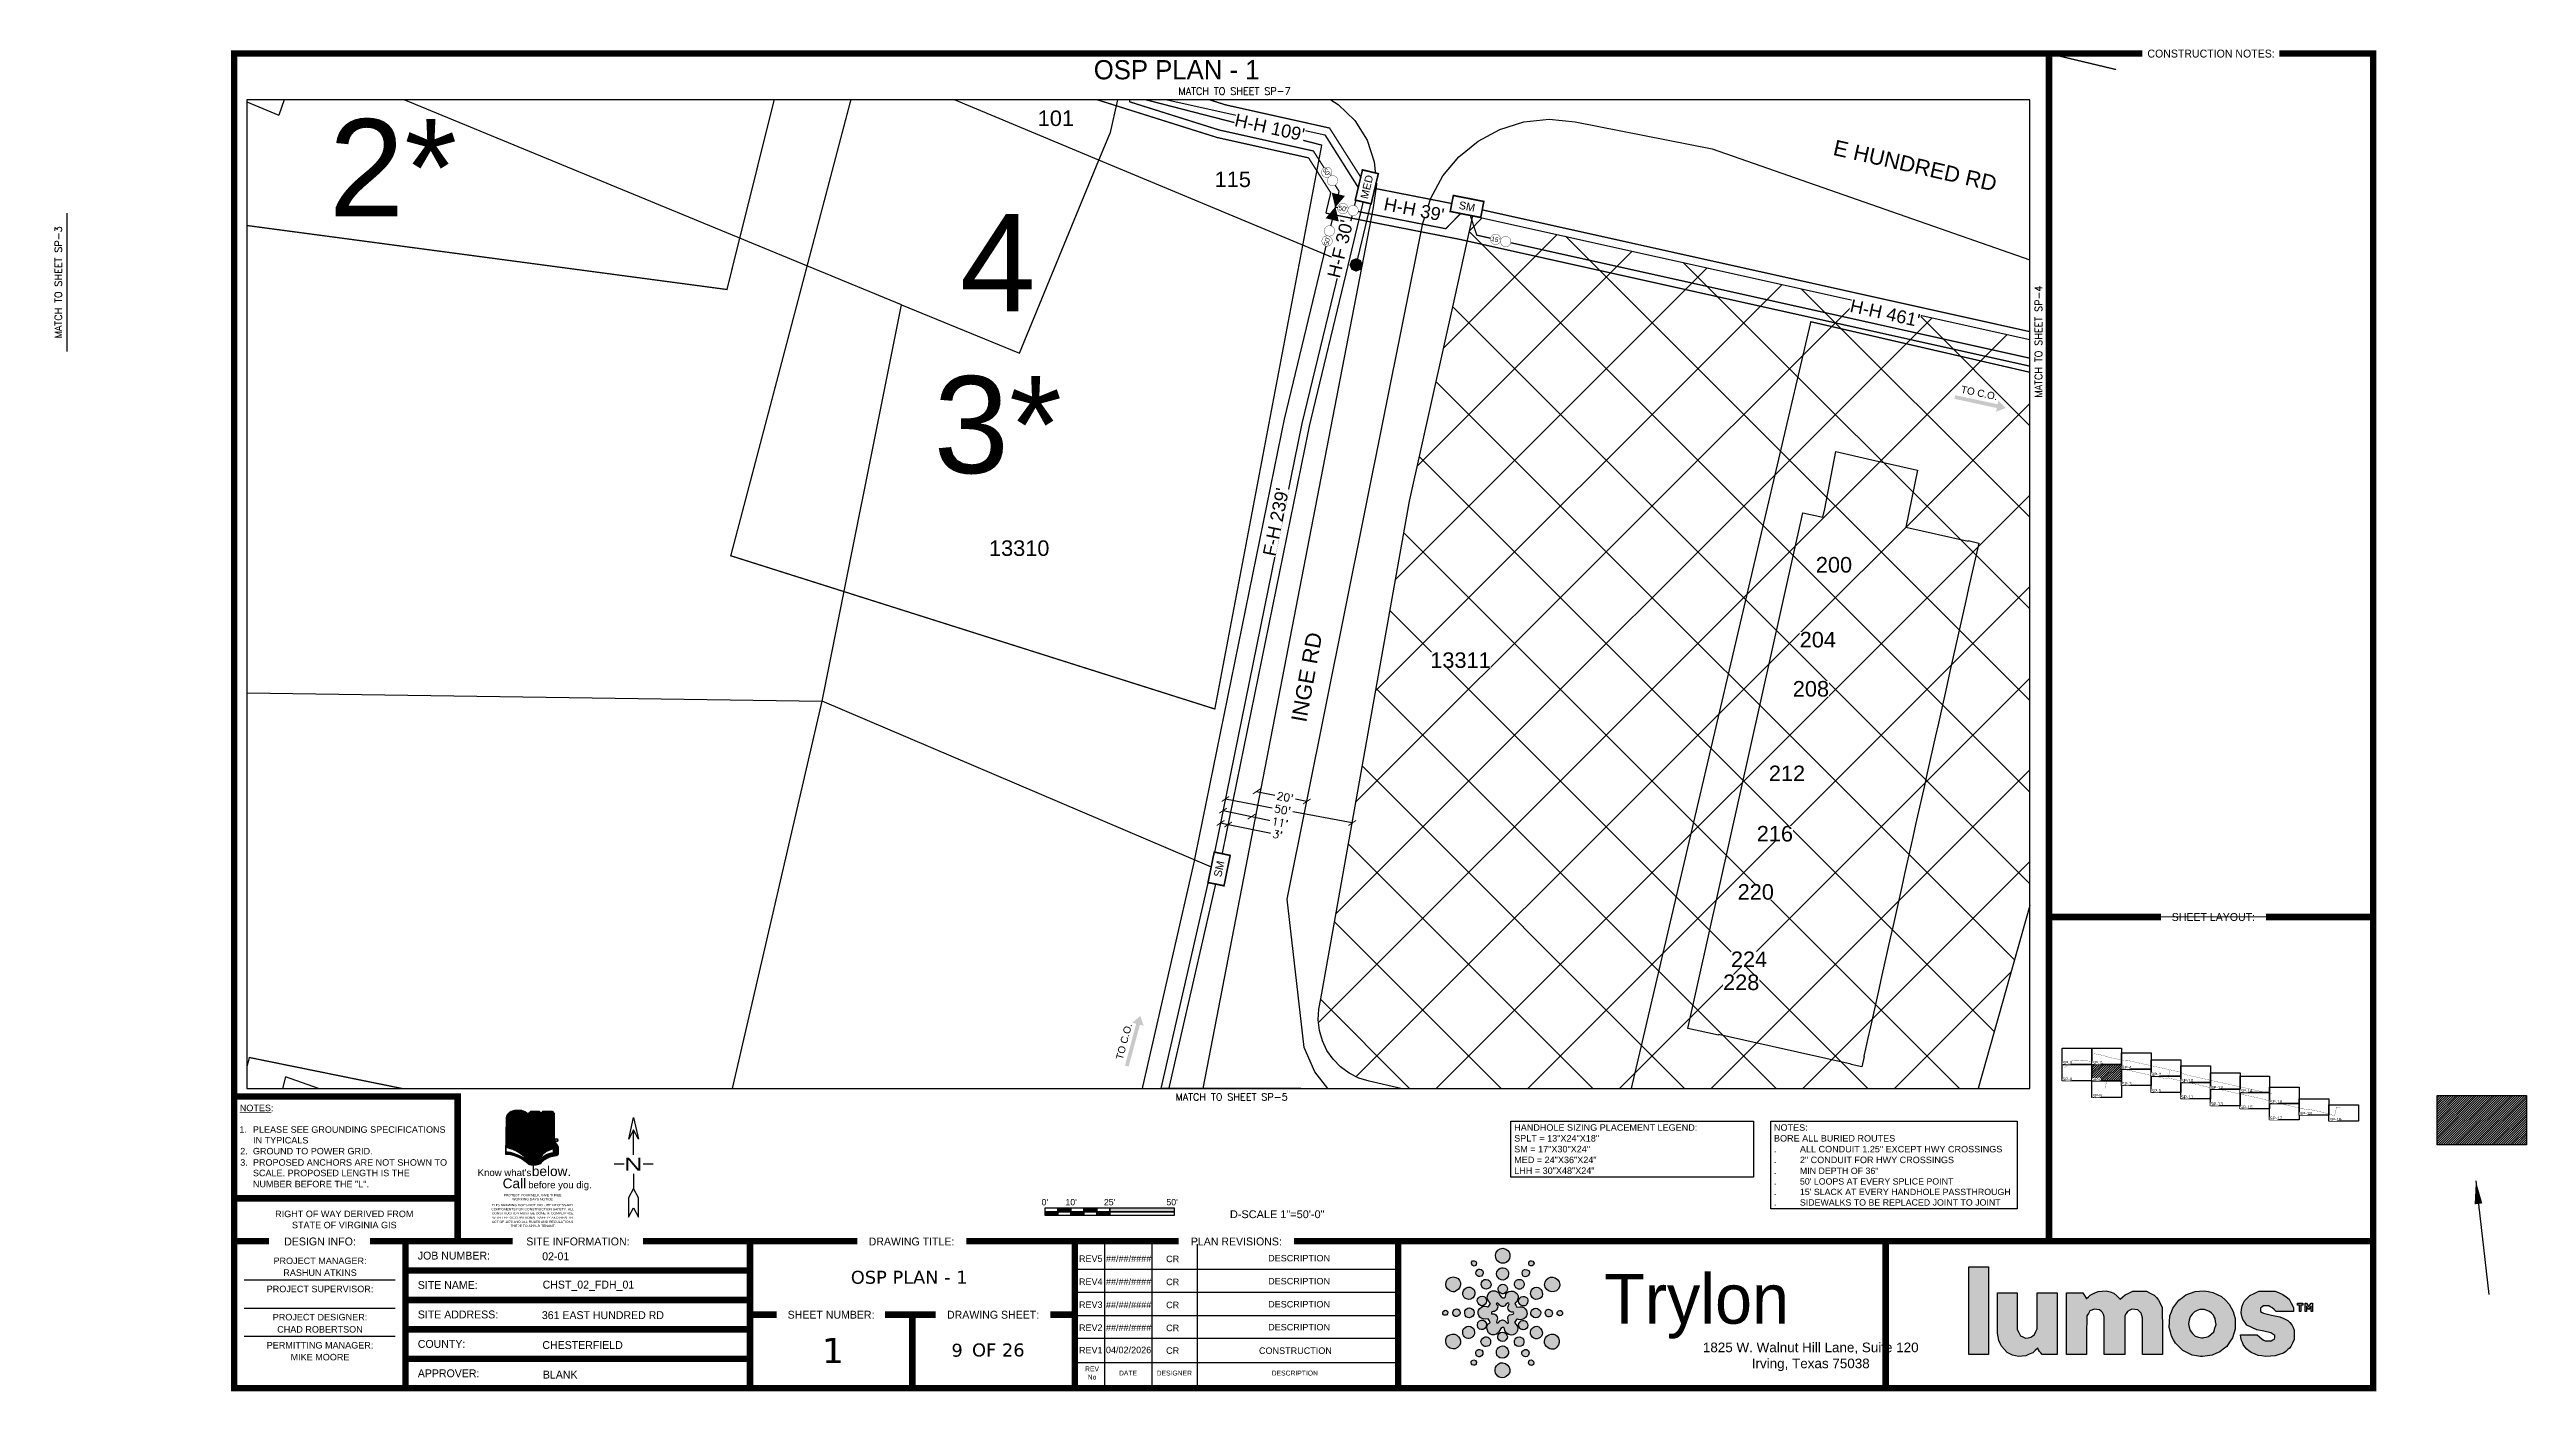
# Paper-space layout 'SP-6' of a CAD drawing. Extents: x -1.2 to 17.9, y 0.2 to 10.6.
# The model-space entities are those that its viewports show. They can reach past a viewport. Long polylines and large blocks are cut down to what shows.
import ezdxf
from ezdxf.enums import TextEntityAlignment as Align
from ezdxf.lldxf.tags import DXFTag

# ---------------------------------------------------------------- set-up
doc = ezdxf.new("R2010")
doc.units = 0
doc.header["$MEASUREMENT"] = 0
doc.header["$XCLIPFRAME"] = 2
doc.set_wipeout_variables(frame=1)
doc.linetypes.add('PROPERTY', pattern=[31.302502000000004, 12.967109, -5.580706, 1.571985, -4.030017, 1.571985, -5.5807])
doc.linetypes.add('TEST', pattern=[95.84633099999999, 41.216495, -5.729725, 7.441325999999999, -7.70708, 25.513098, -8.238607])
doc.layers.get('DefPoints').update_dxf_attribs({"color": 1, "lineweight": 0})
for name, color, linetype in [('144 FOC', 30, '144'), ('48 FOC', 30, '48'), ('96 FOC', 30, '96'), ('ADDRESSES', 252, 'Continuous'), ('ADDRESSES_NN', 2, 'Continuous'), ('E_BUILDING', 8, 'Continuous'), ('E_CURB', 8, 'EOP'), ('E_ROW', 8, 'ROW'), ('FIBER_SPLICE', 1, 'Continuous'), ('HATCH_NN', 253, 'Continuous'), ('LAYER_1', 7, 'Continuous'), ('P_CONDUIT', 1, 'CONDUIT'), ('P_CONDUIT_PARALLEL', 2, 'CONDUIT'), ('PROPOSED_DIREC_BORE', 7, 'DIRECTBORE'), ('Road Names', 7, 'Continuous'), ('ROAD_DIMENSIONS', 7, 'Continuous'), ('TO C.O.', 7, 'Continuous'), ('VICINITY FOC', 104, 'Continuous'), ('Working', 7, 'Continuous')]:
    doc.layers.add(name, color=color, linetype=linetype)
doc.layers.add('1X4 Terminal Boundary', color=7, linetype='Continuous', lineweight=20, true_color=0x00853c)
for name, color, linetype, true_color in [('CATV', 7, 'CATV_LINE', 0xffc57f), ('EXISTING TELCO HANDHOLE', 7, 'Continuous', 0xcc5500), ('NEW FIBER LOOP', 7, 'Continuous', 0x538135)]:
    doc.layers.add(name, color=color, linetype=linetype, true_color=true_color)
for name, color, linetype, lineweight in [('Default', 7, 'Continuous', 25), ('FLOWERPOTS', 30, 'Continuous', 18), ('PROP_HH', 104, 'Continuous', 0), ('VIEWPORT', 250, 'Continuous', 25), ('VIEWPORT - CALLOUTS', 1, 'Continuous', 0)]:
    doc.layers.add(name, color=color, linetype=linetype, lineweight=lineweight)
doc.layers.add('E_PROPERTY LINE', color=8, linetype='PROPERTY', transparency=0.3)
doc.layers.add('PORTGROUPINGS_1', color=1, linetype='Continuous', plot=False)
doc.styles.add('Arial', font='arial.ttf')
doc.styles.add('LOOP', font='arial.ttf')
doc.styles.add('MCI', font='FRADM.TTF')
doc.styles.add('ROMANS', font='romans.shx')
doc.styles.get("Standard").update_dxf_attribs({"font": 'arial.ttf'})
doc.styles.add('StyleArial', font='arial.ttf')
doc.styles.add('Verdana', font='verdana.ttf')
tags = doc.linetypes.add('144', pattern='A,0.718375,-0.132013,["144 CT",Standard,S=0.09233999999999999,R=0,X=0,Y=-0.045241],-0.5270560000000001,0.533798', length=1.911242).pattern_tags.tags
tags[6] = DXFTag(74, 10)
tags = doc.linetypes.add('48', pattern='A,0.718375,-0.132013,["48 CT",Standard,S=0.09233999999999999,R=0,X=0,Y=-0.045241],-0.5270560000000001,0.533798', length=1.911242).pattern_tags.tags
tags[6] = DXFTag(74, 10)
tags = doc.linetypes.add('96', pattern='A,0.718375,-0.132013,["96 CT",Standard,S=0.09233999999999999,R=0,X=0,Y=-0.045241],-0.5270560000000001,0.533798', length=1.911242).pattern_tags.tags
tags[6] = DXFTag(74, 10)
tags = doc.linetypes.add('CATV_LINE', pattern='A,0.7,-0.2,["TV",Standard,S=0.1,R=0,X=-0.05,Y=-0.05],-0.3', length=1.2).pattern_tags.tags
tags[6] = DXFTag(74, 10)
tags = doc.linetypes.add('CONDUIT', pattern='A,5.441269,-1.056917,["C",Arial,S=0.56119,R=0,X=0,Y=-0.280595],-1.62838', length=8.126566).pattern_tags.tags
tags[6] = DXFTag(74, 10)
doc.linetypes.add('DIRECTBORE', pattern='A,0.4,-0.16,["DB",Standard,S=0.12,R=0,X=0,Y=-0.06],-0.36', length=0.92)
tags = doc.linetypes.add('EOP', pattern='A,49.990109,-1.776071,["EOP",Arial,S=2.99974,R=0.081355,X=0,Y=-1.426368],-10.416452', length=62.18263200000001).pattern_tags.tags
tags[6] = DXFTag(74, 10)
tags = doc.linetypes.add('ROW', pattern='A,25.130993,-3.694477,["R/W",Arial,S=5.366219999999999,R=0,X=0,Y=-2.68311],-18.632906', length=47.458376).pattern_tags.tags
tags[6] = DXFTag(74, 10)
doc.dimstyles.new('DIM', dxfattribs={"dimscale": 0.02500000006673909, "dimtxt": 3, "dimasz": 2.5, "dimexe": 0, "dimexo": 2.5, "dimgap": 0.306, "dimtad": 0, "dimdec": 0, "dimzin": 0, "dimdsep": 46, "dimtxsty": 'ROMANS', "dimblk": 'ARCHTICK', "dimcen": 0.09, "dimclrd": 256, "dimadec": 0, "dimazin": 0, "dimtfac": 1, "dimtdec": 0, "dimtofl": 0, "dimtmove": 0, "dimatfit": 3, "dimldrblk": 'ARCHTICK', "dimfxl": 1, "dimtfill": 1, "dimtolj": 1, "dimtzin": 0, "dimlwd": -1, "dimarcsym": 0})
doc.dimstyles.get("Standard").update_dxf_attribs({"dimtxt": 0.18, "dimasz": 0.18, "dimexe": 0.18, "dimexo": 0.0625, "dimgap": 0.09, "dimtad": 0, "dimtih": 1, "dimtoh": 1, "dimdec": 4, "dimzin": 0, "dimdsep": 46, "dimtxsty": 'Standard', "dimcen": 0.09, "dimadec": 0, "dimazin": 0, "dimtfac": 1, "dimtdec": 4, "dimtofl": 0, "dimtmove": 0, "dimatfit": 3, "dimfxl": 1, "dimtolj": 1, "dimtzin": 0, "dimarcsym": 0})
picture_1 = doc.add_image_def('image1.png', size_in_pixel=(1270, 827))
pattern_1 = [(45, (0.478994434148742, 1.39538191636631), (-0.002511653266902801, 0.002511653266902801), [])]

psp = doc.layouts.new('SP-6')

# ---------------------------------------------------------------- texts
at = {"transparency": 33554687}
for s, height, style, p in [('CONSTRUCTION NOTES:', 0.0609193037847706, 'MCI', (15.50260020343162, 10.54901473578504)), ('NOTES:', 0.05, 'Arial', (0.4248387927142154, 2.409587508298111)), ('1.', 0.05, 'Arial', (0.3206777590737815, 2.242922212735161)), ('2.', 0.05, 'Arial', (0.3274220639109942, 2.076481360203901)), ('IN TYPICALS', 0.05, 'Arial', (0.6108002924384905, 2.160389379387426)), ('3.', 0.05, 'Arial', (0.3274220639109942, 1.988989261224768)), ('RIGHT OF WAY DERIVED FROM', 0.05, 'Arial', (1.101101078833814, 1.591667375172033)), ('STATE OF VIRGINIA GIS', 0.05, 'Arial', (1.101101078833814, 1.506055713179972))]:
    psp.add_text(s, height=height, dxfattribs=dict(at, style=style)).set_placement(p, align=Align.MIDDLE_CENTER)
at = {"transparency": 33554687, "style": 'Arial'}
for s, p in [('GROUND TO POWER GRID.', (0.3962472717289316, 2.076481360203901)), ('PLEASE SEE GROUNDING SPECIFICATIONS', (0.3962472717289316, 2.242922212735161)), ('SCALE. PROPOSED LENGTH IS THE', (0.3962470620407501, 1.907564789879339)), ('PROPOSED ANCHORS ARE NOT SHOWN TO', (0.3962472717289316, 1.988989261224768)), ('NUMBER BEFORE THE "L".', (0.3962470620407501, 1.822274138104164))]:
    psp.add_text(s, height=0.05, dxfattribs=at).set_placement(p, align=Align.MIDDLE_LEFT)
psp.add_text('R', height=0.014775872810252).set_placement((2.728853569228235, 2.153675963014777))
at = {"style": 'Arial'}
for s, height, p in [("Know what's", 0.05304681333423523, (2.129920377171683, 1.883830895039874)), ('below.', 0.0751772520536783, (2.548259084146469, 1.883856984210506)), ('Call', 0.0751772520536783, (2.322954842733196, 1.789881323085232)), ('before you dig.', 0.05304681333423523, (2.520140156583285, 1.789881323085232))]:
    psp.add_text(s, height=height, dxfattribs=at).set_placement(p)
at = {"transparency": 33554687, "style": 'Arial'}
for s, height, width, p in [('N', 0.1, 1.4, (3.331077103051477, 1.975857183960803)), ('PROTECT YOURSELF, GIVE THREE', 0.017, 1.1, (2.553772262151874, 1.737066367904192)), ('COMPONENTS FOR CONSTRUCTION SAFETY. ALL', 0.017, 1.1, (2.553772262151874, 1.627666355406008)), ('ACT OF 1970 AND ALL RULES AND REGULATIONS', 0.017, 1.1, (2.553772262151874, 1.530475543788442)), ('CONSTRUCTION MUST BE DONE IN COMPLIANCE', 0.017, 1.1, (2.553772262151874, 1.596557468231084)), ('THIS DRAWING DOES NOT INCLUDE NECESSARY', 0.017, 1.1, (2.553772262151874, 1.660019612083091)), ('WITH THE OCCUPATIONAL SAFETY AND HEALTH', 0.017, 1.1, (2.553772262151874, 1.56286068491565)), ('WORKING DAYS NOTICE', 0.017, 1.1, (2.553772262151874, 1.704816388592265)), ('THERE TO APPUR TENANT.', 0.017, 1.1, (2.557282374045307, 1.498923953286466))]:
    psp.add_text(s, height=height, dxfattribs=dict(at, width=width)).set_placement(p, align=Align.MIDDLE_CENTER)
for s, p in [("0'", (6.48064601537522, 1.682491370731954)), ("10'", (6.664854184372987, 1.682491370731954)), ("25'", (6.961417270344998, 1.682491370731954)), ("50'", (7.443523136881583, 1.682491370731954))]:
    psp.add_text(s, height=0.04815752812793962).set_placement(p, align=Align.MIDDLE_LEFT)
for s, height, style, p in [('D-SCALE 1"=50\'-0"', 0.0603531364506659, 'Arial', (8.29842124241027, 1.589208408635745)), ('OSP PLAN - 1', 0.1, 'Verdana', (5.45922175999534, 1.102819416713835)), ('1', 0.1947352015588912, 'Verdana', (4.871181513183707, 0.5376587240138662))]:
    psp.add_text(s, height=height, dxfattribs=dict(style=style)).set_placement(p, align=Align.MIDDLE_CENTER)
at = {"ltscale": 0.01, "insert": (5.872644092588057, 0.5387365017636122), "char_height": 0.1, "width": 0.08787844190732005, "attachment_point": 6, "style": 'Verdana'}
psp.add_mtext('9', dxfattribs=at)
at = {"char_height": 0.1, "style": 'Verdana'}
for insert, attachment_point in [((5.944242110715521, 0.5918900730422721), 1), ((5.944242110715521, 0.5398081388582561), 4)]:
    psp.add_mtext('OF 26', dxfattribs=dict(at, insert=insert, attachment_point=attachment_point))
at = {"layer": 'CATV', "color": 1, "linetype": 'ByBlock', "char_height": 0.05, "attachment_point": 1, "rotation": 359.99413039421233, "style": 'Arial', "bg_fill": 16, "box_fill_scale": 1.5, "bg_fill_color": 256, "bg_fill_transparency": 0}
for s, insert, width in [('HANDHOLE SIZING PLACEMENT LEGEND:^JSPLT = 13"X24"X18"\\PSM = 17"X30"X24"\\PMED = 24"X36"X24"\\PLHH = 30"X48"X24"', (10.12670080051696, 2.283730388219613), 1.820005595156889), ('NOTES: \\PBORE ALL BURIED ROUTES\\P.^IALL CONDUIT 1.25" EXCEPT HWY CROSSINGS\\P.^I2" CONDUIT FOR HWY CROSSINGS\\P.^I{\\H0.97333x;MIN DEPTH OF 36"\\P.^I50\' LOOPS AT EVERY SPLICE POINT\\P.^I15\' SLACK AT EVERY HANDHOLE PASSTHROUGH\\P.^ISIDEWALKS TO BE REPLACED JOINT TO JOINT}', (12.13079387724405, 2.283730388219613), 1.850329467939973)]:
    psp.add_mtext(s, dxfattribs=dict(at, insert=insert, width=width))
at = {"layer": 'DefPoints', "transparency": 33554687}
for s, height, p in [('REV5', 0.0497, (6.769433730644844, 1.221367191599045)), ('CR', 0.05, (7.441290576390074, 1.219171578654748)), ('REV4', 0.0497, (6.769433730644844, 1.043800706549478)), ('CR', 0.05, (7.441290576390074, 1.041605093605181)), ('REV3', 0.0497, (6.769433730644844, 0.8662342214999106)), ('CR', 0.05, (7.441290576390074, 0.8640386085556138)), ('REV2', 0.0497, (6.769433730644844, 0.6886677364462506)), ('CR', 0.05, (7.441290576390074, 0.6864721235019537))]:
    psp.add_text(s, height=height, dxfattribs=at).set_placement(p)
at = {"layer": 'DefPoints', "char_height": 0.05, "attachment_point": 1}
for s, insert, width in [('##/##/####', (6.976830319718943, 1.270231519232993), 0.3513386766712139), ('DESCRIPTION', (8.228439191984009, 1.275123314307148), 0.4328835266030018), ('##/##/####', (6.976830319718943, 1.092665034183426), 0.3513386766712139), ('DESCRIPTION', (8.228439191984009, 1.097556829257581), 0.4328835266030018), ('##/##/####', (6.976830319718943, 0.9144331174576337), 0.3513386766712139), ('DESCRIPTION', (8.228439191984009, 0.9193249125317884), 0.4328835266030018), ('##/##/####', (6.976830319718943, 0.7375320640801988), 0.3513386766712139), ('DESCRIPTION', (8.228439191984009, 0.7424238591543535), 0.4328835266030018)]:
    psp.add_mtext(s, dxfattribs=dict(at, insert=insert, width=width))

msp = doc.modelspace()

# ---------------------------------------------------------------- texts
at = {"layer": 'PORTGROUPINGS_1', "char_height": 37.5, "attachment_point": 5}
for s, insert in [('4\\P2*', (11814314.06025548, 3652580.541038073)), ('4\\P3*', (11814547.35199426, 3652481.120263646))]:
    msp.add_mtext(s, dxfattribs=dict(at, insert=insert))

# ---------------------------------------------------------------- blocks, each defined once
blk = doc.blocks.new('*U50')
at = {"color": 7, "lineweight": 30}
blk.add_wipeout([(0.5351266271866185, -6.661338147750939e-16), (-0.5351266271866181, 1.1102230246251565e-15), (-0.5351266271866167, 0.1341394656535163), (0.5351266271866199, 0.13413946565350765)], dxfattribs=at).dxf.layer = 'P_CONDUIT'
at = {"lineweight": 30, "const_width": 0.009000000000000001}
blk.add_lwpolyline([(-0.5351266271866184, 1.034648794089918e-15), (0.5351266271866184, -9.724474425351124e-15)], dxfattribs=at)
at = {"lineweight": 30, "style": 'ROMANS'}
blk.add_attdef('MATCHLINE', text='', height=0.05455630656421814, dxfattribs=at).set_placement((6.542901286810334e-16, 0.0670697328267574), align=Align.MIDDLE_CENTER)
blk = doc.blocks.new('*U51')
at = {"color": 7, "lineweight": 30}
blk.add_wipeout([(-0.5351266271866184, 6.661338147750939e-16), (0.5351266271866182, -1.1102230246251565e-15), (0.5351266271866169, -0.1341394656535163), (-0.5351266271866197, -0.13413946565350765)], dxfattribs=at).dxf.layer = 'P_CONDUIT'
at = {"lineweight": 30, "const_width": 0.009000000000000001}
blk.add_lwpolyline([(0.5351266271866184, -9.691146829776567e-16), (-0.5351266271866184, 9.658940314238862e-15)], dxfattribs=at)
at = {"lineweight": 30, "style": 'ROMANS'}
blk.add_attdef('MATCHLINE', text='', height=0.05455630656421814, dxfattribs=at).set_placement((-6.460764553184378e-16, -0.06706973282675739), align=Align.MIDDLE_CENTER)
blk = doc.blocks.new('*U52')
at = {"color": 7, "lineweight": 30}
blk.add_wipeout([(8.881784197001252e-16, 0.5351266271866184), (-1.3322676295501878e-15, -0.5351266271866182), (-0.13413946565351653, -0.5351266271866169), (-0.13413946565350743, 0.5351266271866197)], dxfattribs=at).dxf.layer = 'P_CONDUIT'
at = {"lineweight": 30, "const_width": 0.009000000000000001}
blk.add_lwpolyline([(-1.087936663496174e-15, -0.5351266271866184), (9.77776229475738e-15, 0.5351266271866184)], dxfattribs=at)
at = {"lineweight": 30, "style": 'ROMANS'}
blk.add_attdef('MATCHLINE', text='', height=0.05455630656421814, rotation=89.99999999999999, dxfattribs=at).set_placement((-0.06706973282675739, 6.609689276463826e-16), align=Align.MIDDLE_CENTER)
blk = doc.blocks.new('*U53')
at = {"color": 7, "lineweight": 30}
blk.add_wipeout([(3.488591109057637e-05, -0.5351266260494792), (-3.488591109035433e-05, 0.5351266260494795), (0.13410457945737975, 0.5351353708534832), (0.13417435127955402, -0.5351178812454755)], dxfattribs=at).dxf.layer = 'P_CONDUIT'
at = {"lineweight": 30, "const_width": 0.009}
blk.add_lwpolyline([(-3.488591109049799e-05, 0.5351266260494792), (3.488591108180816e-05, -0.5351266260494792)], dxfattribs=at)
at = {"lineweight": 30, "style": 'ROMANS'}
blk.add_attdef('MATCHLINE', text='', height=0.05455630656421813, rotation=90.00373521961458, dxfattribs=at).set_placement((0.06706973268423484, 4.372402001892924e-06), align=Align.MIDDLE_CENTER)
blk = doc.blocks.new('Lumos_Logo')
at = {"linetype": 'Continuous', "true_color": 0x2a213f}
h = blk.add_hatch(color=179, dxfattribs=at)
h.dxf.hatch_style = 1
h.paths.add_polyline_path([(-48.38113460662061, 24.19639211659745), (-52.21759360662061, 24.19639211659745), (-56.0540516066206, 24.19639211659745), (-56.0540516066206, 7.263052116597464), (-56.0540516066206, -9.67027788340252), (-52.21759360662061, -9.67027788340252), (-48.38113460662061, -9.67027788340252), (-48.38113460662061, 7.263052116597464)])
h.paths.add_polyline_path([(-37.26863560662061, 7.054532116597471), (-37.26863560662061, 14.14222211659748), (-41.10509360662061, 14.14222211659748), (-44.94155160662061, 14.14222211659748), (-44.94155160662061, 6.350032116597475), (-44.94155160662061, -1.442147883402527), (-44.64250660662061, -2.836547883402517), (-44.3434606066206, -4.230947883402536), (-43.86159560662061, -5.355097883402522), (-43.37973060662061, -6.479247883402536), (-42.25430460662061, -7.700187883402521), (-41.12887860662062, -8.921127883402534), (-40.09999460662061, -9.446027883402536), (-39.0711116066206, -9.970927883402538), (-37.9714356066206, -10.19943788340251), (-36.87178260662063, -10.42795788340254), (-35.4165736066206, -10.2938878834025), (-33.9613656066206, -10.15982788340253), (-32.6263756066206, -9.557567883402527), (-31.29138660662059, -8.955317883402529), (-30.3275846066206, -8.109087883402509), (-29.36378260662062, -7.262857883402546), (-29.04982360662061, -7.871257883402535), (-28.73586460662061, -8.47964788340252), (-28.1936406066206, -9.074967883402536), (-27.65141660662061, -9.67027788340252), (-24.78712060662062, -9.67027788340252), (-21.92282460662061, -9.67027788340252), (-21.92282460662061, 2.23597211659748), (-21.92282460662061, 14.14222211659748), (-25.75928260662062, 14.14222211659748), (-29.59574060662061, 14.14222211659748), (-29.6015406066206, 7.196912116597474), (-29.60734060662061, 0.2515921165974646), (-30.09745660662061, -0.8275278834025244), (-30.5875726066206, -1.906657883402545), (-31.2900596066206, -2.459237883402523), (-31.99254660662061, -3.011817883402529), (-33.0408246066206, -3.188917883402524), (-34.08910260662061, -3.366027883402523), (-35.0835566066206, -2.880127883402537), (-36.07801060662061, -2.394237883402525), (-36.6733226066206, -1.213697883402517), (-37.26863560662061, -0.03315788340253789)])
h.paths.add_polyline_path([(18.69074939337936, 8.453282116597478), (18.00253939337939, 9.920562116597495), (17.31432939337938, 11.38784211659745), (16.4631593933794, 12.35727211659747), (15.6119893933794, 13.32670211659746), (14.1086593933794, 14.05887211659746), (12.60532939337938, 14.79104211659745), (9.959499393379389, 14.78504211659745), (7.313669393379399, 14.77904211659745), (5.844269393379406, 14.10129211659745), (4.374879393379388, 13.42355211659748), (3.438369393379404, 12.60128211659747), (2.501849393379402, 11.77901211659747), (1.272999393379393, 12.92337211659748), (0.0441393933793961, 14.06773211659748), (-1.44424060662061, 14.53588211659746), (-2.932624606620607, 15.00404211659747), (-4.474699606620604, 14.86421211659749), (-6.016774606620601, 14.72438211659747), (-7.553637606620612, 14.02147211659747), (-9.09050160662062, 13.31855211659746), (-9.81534560662061, 12.62520211659748), (-10.5401896066206, 11.93184211659747), (-10.71840960662061, 12.15784211659744), (-11.31510260662061, 13.15003211659749), (-11.91179460662062, 14.14222211659748), (-15.06521560662061, 14.14222211659748), (-18.21863560662061, 14.14222211659748), (-18.21863560662061, 2.23597211659748), (-18.21758860662061, -9.670677883402533), (-14.39624360662062, -9.670677883402533), (-10.5748976066206, -9.670677883402533), (-10.49363760662061, -2.196197883402533), (-10.41237760662059, 5.278282116597467), (-9.814725606620598, 6.23934211659747), (-9.217073606620602, 7.20039211659747), (-8.420669606620606, 7.530272116597473), (-7.624266606620608, 7.860162116597479), (-6.55039060662061, 7.716122116597461), (-5.476514606620611, 7.572082116597471), (-4.931367606620611, 7.08664211659746), (-4.386219606620614, 6.601192116597474), (-4.025861606620609, 5.749802116597465), (-3.665503606620604, 4.898402116597453), (-3.665503606620604, -2.386137883402512), (-3.665503606620604, -9.670677883402533), (0.3032493933793887, -9.670677883402533), (4.271999393379389, -9.670677883402533), (4.27298939337939, -2.196197883402533), (4.273979393379392, 5.278282116597467), (4.79044939337939, 6.125332116597463), (5.306929393379392, 6.972382116597487), (6.156229393379391, 7.411572116597455), (7.005519393379387, 7.85076211659748), (8.168779393379381, 7.71964211659747), (9.332029393379386, 7.58852211659746), (9.977419393379407, 6.982212116597481), (10.62279939337938, 6.375912116597476), (10.88550939337939, 5.430222116597463), (11.14820939337939, 4.484532116597478), (11.14920939337939, -2.593077883402543), (11.15020939337941, -9.670677883402533), (15.00247939337939, -9.670677883402533), (18.85474939337938, -9.670677883402533), (18.77274939337939, -0.6086978834025274)])
h.paths.add_polyline_path([(44.62603939337939, 9.776612116597477), (43.1154193933794, 11.27787211659748), (41.60479939337938, 12.77912211659748), (39.93734939337938, 13.57043211659749), (38.26990939337938, 14.36175211659747), (36.6021793933794, 14.68606211659747), (34.9344493933794, 15.01038211659747), (33.16259939337939, 14.86122211659747), (31.39073939337936, 14.71206211659748), (29.63256939337941, 14.07319211659745), (27.87439939337938, 13.43433211659749), (26.48642939337938, 12.41546211659747), (25.09845939337939, 11.39660211659745), (23.96162939337938, 9.852332116597466), (22.82479939337938, 8.30805211659748), (22.24959939337938, 6.793382116597485), (21.67440939337941, 5.278702116597486), (21.5390393933794, 3.029742116597475), (21.40366939337939, 0.780782116597436), (21.8389693933794, -0.9169878834025269), (22.27427939337937, -2.614767883402493), (23.04510939337939, -3.96203788340253), (23.8159393933794, -5.309317883402514), (25.22208939337941, -6.711907883402546), (26.62823939337943, -8.114487883402518), (28.4803193933794, -9.02874788340253), (30.33240939337935, -9.94299788340254), (31.91990939337938, -10.17123788340251), (33.50712939337936, -10.39952788340253), (33.90399939337939, -10.42652788340254), (34.30087939337938, -10.45352788340253), (36.14474939337939, -10.18705788340253), (37.98861939337942, -9.920587883402533), (39.44359939337937, -9.254467883402526), (40.89858939337944, -8.58835788340258), (42.26347939337938, -7.557857883402534), (43.62836939337944, -6.527357883402544), (44.71684939337939, -4.897327883402539), (45.80533939337937, -3.267307883402566), (46.3369593933794, -1.54611788340253), (46.86857939337938, 0.1750621165974735), (46.86557939337939, 2.197712116597472), (46.86257939337941, 4.220362116597414), (46.49978939337939, 5.582922116597473), (46.13698939337945, 6.945472116597415), (45.38151939337939, 8.361042116597474)])
h.paths.add_polyline_path([(30.29725939337939, 5.877712116597479), (31.1216193933794, 6.816592116597462), (32.1822193933794, 7.298422116597465), (33.24281939337942, 7.780242116597464), (34.1112193933794, 7.786242116597464), (34.97960939337941, 7.792242116597464), (35.96329939337937, 7.381332116597463), (36.9469893933794, 6.970422116597462), (37.69820939337939, 6.256852116597486), (38.44943939337941, 5.543282116597481), (38.79140939337938, 4.881822116597476), (39.13336939337938, 4.220362116597499), (39.31855939337939, 3.105642116597465), (39.50374939337939, 1.990912116597428), (39.08737939337939, 0.5586521165974716), (38.67100939337939, -0.8736078834025136), (37.64029939337939, -1.804797883402529), (36.60958939337942, -2.735987883402515), (35.71994939337938, -2.915577883402534), (34.83031939337934, -3.095637883402503), (34.43344939337939, -3.187837883402523), (34.03656939337941, -3.280037883402514), (32.7136593933794, -2.928077883402523), (31.39073939337939, -2.576117883402532), (30.4235293933794, -1.48728788340253), (29.45631939337937, -0.3984578834025285), (29.14036939337939, 0.9185721165974599), (28.8244193933794, 2.235612116597508), (29.1486593933794, 3.58721211659747), (29.47290939337938, 4.938822116597464)], flags=16)
h.paths.add_polyline_path([(67.72373939337939, 11.77298211659752), (66.53092939337938, 12.68376211659748), (65.3381093933794, 13.59454211659747), (63.84254939337939, 14.18317211659746), (62.3469793933794, 14.77180211659748), (59.17197939337939, 14.78780211659748), (55.99697939337938, 14.80390211659747), (54.25373939337939, 13.97789211659747), (52.51050939337938, 13.15188211659748), (51.50808939337941, 12.14945211659747), (50.50566939337941, 11.1470321165975), (50.03203939337939, 10.06505211659749), (49.55841939337938, 8.983062116597495), (49.3756193933794, 7.735662116597467), (49.19282939337938, 6.488262116597525), (49.51126939337939, 5.160862116597485), (49.8297093933794, 3.833462116597474), (50.5897293933794, 2.784282116597467), (51.3497593933794, 1.735092116597457), (53.27648939337939, 0.818762116597469), (55.20322939337939, -0.09755788340254412), (57.91823939337939, -0.6948878834025152), (60.6332393933794, -1.292217883402515), (61.4409193933794, -1.783387883402526), (62.24859939337938, -2.274567883402511), (62.16549939337938, -2.989617883402531), (62.08239939337935, -3.704667883402522), (61.42094939337937, -4.037627883402536), (60.7594893933794, -4.370587883402521), (59.61760939337938, -4.374587883402512), (58.4757393933794, -4.378587883402531), (57.89781939337939, -4.075827883402525), (57.31989939337942, -3.773057883402515), (56.32694939337938, -2.885197883402526), (55.3340093933794, -1.997337883402508), (52.13650939337938, -1.997337883402508), (48.9390193933794, -1.997337883402508), (49.12443939337939, -3.094867883402515), (49.30986939337944, -4.192407883402609), (49.6584893933794, -5.013097883402537), (50.00709939337935, -5.83379788340244), (50.66585939337938, -6.716527883402534), (51.32461939337941, -7.599247883402541), (52.33788939337938, -8.332147883402541), (53.35114939337939, -9.065047883402542), (54.58083939337939, -9.525547883402538), (55.81051939337939, -9.986037883402531), (57.22666939337941, -10.20572788340255), (58.64214939337938, -10.42521788340252), (60.49422939337938, -10.29114788340252), (62.34631939337942, -10.15707788340254), (63.93381939337939, -9.626387883402515), (65.52131939337946, -9.095707883402497), (66.38894939337939, -8.437487883402525), (67.25656939337938, -7.779257883402494), (67.81121939337939, -7.203307883402545), (68.36587939337937, -6.627357883402539), (69.01947939337938, -5.225257883402548), (69.67308939337937, -3.823167883402533), (69.68208939337939, -2.050257883402537), (69.6910893933794, -0.2773578834025443), (69.2467693933794, 0.7809721165974679), (68.80244939337936, 1.839302116597509), (67.99222939337938, 2.676482116597469), (67.18200939337936, 3.513652116597484), (65.64490939337938, 4.203462116597478), (64.1078093933794, 4.893272116597473), (60.9784293933794, 5.57315211659747), (57.84905939337941, 6.25304211659747), (57.25374939337939, 6.631962116597492), (56.65843939337941, 7.010882116597486), (56.65843939337941, 7.65123211659747), (56.65843939337941, 8.291592116597457), (57.24646939337941, 8.703472116597453), (57.83450939337939, 9.115352116597478), (58.8513693933794, 9.115352116597478), (59.86821939337943, 9.115352116597478), (60.44613939337938, 8.81196211659747), (61.02405939337939, 8.508582116597466), (61.89315939337939, 7.753632116597487), (62.76226939337937, 6.998682116597479), (66.0603493933794, 6.998682116597479), (69.3584393933794, 6.998682116597479), (69.3584393933794, 7.750172116597469), (69.3584393933794, 8.501662116597458), (68.5410893933794, 10.13732211659746)])
h.paths.add_polyline_path([(74.82518939337939, 9.483852116597461), (74.37332939337941, 10.17347211659748), (74.11484939337939, 10.17347211659748), (73.85635939337942, 10.17347211659748), (73.85635939337939, 8.585972116597475), (73.85607939337939, 6.998472116597469), (74.12066939337942, 6.998472116597469), (74.38524939337941, 6.998472116597469), (74.39124939337938, 7.990662116597491), (74.39724939337941, 8.982842116597453), (74.8729293933794, 8.364452116597477), (75.34861939337941, 7.746062116597471), (75.7792093933794, 8.364452116597477), (76.20980939337937, 8.982842116597425), (76.22370939337938, 7.990662116597491), (76.23760939337939, 6.998472116597469), (76.50219939337939, 6.998472116597469), (76.76677939337938, 6.998472116597469), (76.76677939337938, 8.585972116597475), (76.76677939337938, 10.17347211659748), (76.5242593933794, 10.17347211659748), (76.28174939337939, 10.17347211659748), (75.77939939337938, 9.483852116597461), (75.27703939337937, 8.79423211659747)])
h.paths.add_polyline_path([(73.06260939337938, 10.17347211659748), (72.00427939337939, 10.17347211659748), (70.94594939337938, 10.17347211659748), (70.94594939337938, 9.77659211659747), (70.94594939337938, 9.379722116597463), (71.34281939337941, 9.379722116597463), (71.7396993933794, 9.379722116597463), (71.7396993933794, 8.189092116597465), (71.7396993933794, 6.998472116597469), (72.00427939337939, 6.998472116597469), (72.26885939337939, 6.998472116597469), (72.26885939337939, 8.189092116597465), (72.26885939337939, 9.379722116597463), (72.6657393933794, 9.379722116597463), (73.06260939337938, 9.379722116597463), (73.0626093933794, 9.77659211659747)])
at = {"layer": 'LAYER_1', "color": 179, "true_color": 0x2a213f}
for points in [[(-56.0540516066206, 7.263052116597464), (-56.0540516066206, 24.19639211659745), (-52.21759360662061, 24.19639211659745), (-48.38113460662061, 24.19639211659745), (-48.38113460662061, 7.263052116597464), (-48.38113460662061, -9.67027788340252), (-52.21759360662061, -9.67027788340252), (-56.0540516066206, -9.67027788340252)], [(-37.9714356066206, -10.19943788340251), (-39.0711116066206, -9.970927883402538), (-40.09999460662061, -9.446027883402536), (-41.12887860662061, -8.921127883402534), (-42.25430460662061, -7.700187883402521), (-43.37973060662061, -6.479247883402536), (-43.86159560662061, -5.355097883402522), (-44.3434606066206, -4.230947883402536), (-44.64250660662061, -2.836547883402517), (-44.94155160662061, -1.442147883402527), (-44.94155160662061, 6.350032116597475), (-44.94155160662061, 14.14222211659748), (-41.10509360662061, 14.14222211659748), (-37.26863560662061, 14.14222211659748), (-37.26863560662061, 7.054532116597471), (-37.26863560662061, -0.03315788340253789), (-36.6733226066206, -1.213697883402517), (-36.07801060662061, -2.394237883402525), (-35.0835566066206, -2.880127883402537), (-34.08910260662061, -3.366027883402523), (-33.0408246066206, -3.188917883402524), (-31.99254660662061, -3.011817883402529), (-31.2900596066206, -2.459237883402523), (-30.5875726066206, -1.906657883402545), (-30.09745660662061, -0.8275278834025244), (-29.60734060662061, 0.2515921165974646), (-29.6015406066206, 7.196912116597474), (-29.59574060662061, 14.14222211659748), (-25.75928260662062, 14.14222211659748), (-21.92282460662061, 14.14222211659748), (-21.92282460662061, 2.23597211659748), (-21.92282460662061, -9.67027788340252), (-24.78712060662062, -9.67027788340252), (-27.65141660662061, -9.67027788340252), (-28.1936406066206, -9.074967883402536), (-28.73586460662061, -8.47964788340252), (-29.04982360662061, -7.871257883402535), (-29.36378260662062, -7.262857883402546), (-30.3275846066206, -8.109087883402509), (-31.29138660662061, -8.955317883402529), (-32.6263756066206, -9.557567883402527), (-33.9613656066206, -10.15982788340253), (-35.4165736066206, -10.2938878834025), (-36.87178260662061, -10.42795788340254)], [(-18.21863560662061, 2.23597211659748), (-18.21863560662061, 14.14222211659748), (-15.06521560662061, 14.14222211659748), (-11.91179460662062, 14.14222211659748), (-11.31510260662061, 13.15003211659749), (-10.7184096066206, 12.15784211659746), (-10.62929960662061, 12.04484211659747), (-10.5401896066206, 11.93184211659747), (-9.81534560662061, 12.62520211659748), (-9.090501606620606, 13.31855211659746), (-7.553637606620612, 14.02147211659747), (-6.016774606620601, 14.72438211659747), (-4.474699606620604, 14.86421211659749), (-2.932624606620607, 15.00404211659747), (-1.44424060662061, 14.53588211659746), (0.0441393933793961, 14.06773211659748), (1.272999393379393, 12.92337211659748), (2.501849393379388, 11.77901211659747), (3.438369393379404, 12.60128211659747), (4.374879393379388, 13.42355211659748), (5.844269393379406, 14.10129211659745), (7.313669393379399, 14.77904211659745), (9.959499393379389, 14.78504211659745), (12.60532939337939, 14.79104211659745), (14.1086593933794, 14.05887211659746), (15.6119893933794, 13.32670211659746), (16.4631593933794, 12.35727211659747), (17.31432939337938, 11.38784211659745), (18.00253939337939, 9.920562116597495), (18.69074939337938, 8.453282116597478), (18.77274939337939, -0.6086978834025274), (18.85474939337938, -9.670677883402533), (15.00247939337939, -9.670677883402533), (11.1502093933794, -9.670677883402533), (11.14920939337939, -2.593077883402543), (11.14820939337939, 4.484532116597478), (10.88550939337939, 5.430222116597463), (10.62279939337938, 6.375912116597476), (9.977419393379407, 6.982212116597481), (9.332029393379386, 7.58852211659746), (8.168779393379381, 7.71964211659747), (7.005519393379402, 7.85076211659748), (6.156229393379391, 7.411572116597455), (5.306929393379392, 6.972382116597487), (4.79044939337939, 6.125332116597463), (4.273979393379392, 5.278282116597467), (4.27298939337939, -2.196197883402533), (4.271999393379389, -9.670677883402533), (0.3032493933793887, -9.670677883402533), (-3.665503606620604, -9.670677883402533), (-3.665503606620604, -2.386137883402512), (-3.665503606620604, 4.898402116597481), (-4.025861606620609, 5.749802116597465), (-4.386219606620614, 6.601192116597474), (-4.931367606620611, 7.08664211659746), (-5.476514606620611, 7.572082116597471), (-6.55039060662061, 7.716122116597461), (-7.624266606620608, 7.860162116597479), (-8.420669606620606, 7.530272116597473), (-9.217073606620602, 7.20039211659747), (-9.814725606620598, 6.23934211659747), (-10.41237760662061, 5.278282116597467), (-10.49363760662061, -2.196197883402533), (-10.5748976066206, -9.670677883402533), (-14.39624360662062, -9.670677883402533), (-18.21758860662061, -9.670677883402533)], [(31.91990939337938, -10.17123788340251), (30.33240939337938, -9.94299788340254), (28.4803193933794, -9.02874788340253), (26.6282393933794, -8.114487883402518), (25.22208939337941, -6.711907883402546), (23.8159393933794, -5.309317883402514), (23.04510939337939, -3.96203788340253), (22.27427939337939, -2.614767883402521), (21.8389693933794, -0.9169878834025269), (21.4036693933794, 0.7807821165974644), (21.5390393933794, 3.029742116597475), (21.67440939337939, 5.278702116597458), (22.24959939337938, 6.793382116597485), (22.82479939337938, 8.30805211659748), (23.96162939337938, 9.852332116597466), (25.09845939337939, 11.39660211659748), (26.48642939337938, 12.41546211659747), (27.87439939337938, 13.43433211659749), (29.63256939337941, 14.07319211659745), (31.39073939337939, 14.71206211659748), (33.16259939337939, 14.86122211659747), (34.9344493933794, 15.01038211659747), (36.6021793933794, 14.68606211659747), (38.26990939337938, 14.36175211659747), (39.93734939337938, 13.57043211659749), (41.60479939337938, 12.77912211659748), (43.1154193933794, 11.27787211659748), (44.62603939337939, 9.776612116597477), (45.38151939337939, 8.361042116597474), (46.13698939337939, 6.945472116597472), (46.49978939337939, 5.582922116597473), (46.86257939337938, 4.220362116597471), (46.86557939337939, 2.197712116597472), (46.86857939337938, 0.1750621165974735), (46.3369593933794, -1.54611788340253), (45.8053393933794, -3.267307883402538), (44.71684939337939, -4.897327883402539), (43.62836939337942, -6.527357883402544), (42.26347939337938, -7.557857883402534), (40.89858939337941, -8.588357883402551), (39.44359939337937, -9.254467883402526), (37.98861939337939, -9.920587883402533), (36.14474939337939, -10.18705788340253), (34.30087939337938, -10.45352788340253), (33.90399939337939, -10.42652788340254), (33.50712939337939, -10.39952788340253)], [(57.22666939337941, -10.20572788340255), (55.81051939337939, -9.986037883402531), (54.58083939337939, -9.525547883402538), (53.35114939337939, -9.065047883402542), (52.33788939337938, -8.332147883402541), (51.32461939337941, -7.599247883402541), (50.66585939337938, -6.716527883402534), (50.00709939337938, -5.833797883402525), (49.6584893933794, -5.013097883402537), (49.30986939337942, -4.192407883402524), (49.12443939337939, -3.094867883402515), (48.9390193933794, -1.997337883402508), (52.13650939337938, -1.997337883402508), (55.3340093933794, -1.997337883402508), (56.32694939337938, -2.885197883402526), (57.31989939337939, -3.773057883402544), (57.89781939337939, -4.075827883402525), (58.4757393933794, -4.378587883402531), (59.61760939337938, -4.374587883402512), (60.7594893933794, -4.370587883402521), (61.42094939337937, -4.037627883402536), (62.08239939337938, -3.704667883402522), (62.16549939337938, -2.989617883402531), (62.24859939337938, -2.274567883402511), (61.4409193933794, -1.783387883402526), (60.6332393933794, -1.292217883402515), (57.91823939337939, -0.6948878834025152), (55.20322939337939, -0.09755788340254412), (53.27648939337939, 0.818762116597469), (51.3497593933794, 1.735092116597457), (50.5897293933794, 2.784282116597467), (49.8297093933794, 3.833462116597474), (49.51126939337939, 5.160862116597485), (49.19282939337938, 6.488262116597468), (49.3756193933794, 7.735662116597467), (49.55841939337941, 8.983062116597495), (50.03203939337939, 10.06505211659749), (50.50566939337941, 11.14703211659747), (51.50808939337941, 12.14945211659747), (52.51050939337938, 13.15188211659748), (54.25373939337939, 13.97789211659747), (55.99697939337938, 14.80390211659747), (59.17197939337939, 14.78780211659748), (62.3469793933794, 14.77180211659748), (63.84254939337939, 14.18317211659746), (65.3381093933794, 13.59454211659747), (66.53092939337938, 12.68376211659748), (67.72373939337939, 11.77298211659749), (68.5410893933794, 10.13732211659746), (69.3584393933794, 8.501662116597487), (69.3584393933794, 7.750172116597469), (69.3584393933794, 6.998682116597479), (66.0603493933794, 6.998682116597479), (62.7622693933794, 6.998682116597479), (61.89315939337939, 7.753632116597487), (61.02405939337939, 8.508582116597466), (60.44613939337938, 8.81196211659747), (59.86821939337941, 9.115352116597478), (58.8513693933794, 9.115352116597478), (57.83450939337939, 9.115352116597478), (57.24646939337941, 8.703472116597453), (56.65843939337941, 8.291592116597457), (56.65843939337941, 7.65123211659747), (56.65843939337941, 7.010882116597486), (57.25374939337939, 6.631962116597492), (57.84905939337941, 6.25304211659747), (60.9784293933794, 5.57315211659747), (64.1078093933794, 4.893272116597473), (65.64490939337938, 4.203462116597478), (67.18200939337939, 3.513652116597484), (67.99222939337938, 2.676482116597469), (68.80244939337939, 1.83930211659748), (69.2467693933794, 0.7809721165974679), (69.6910893933794, -0.2773578834025443), (69.68208939337939, -2.050257883402537), (69.6730893933794, -3.823167883402533), (69.01947939337938, -5.225257883402548), (68.3658793933794, -6.627357883402539), (67.81121939337939, -7.203307883402545), (67.25656939337941, -7.779257883402551), (66.38894939337939, -8.437487883402525), (65.5213193933794, -9.095707883402525), (63.93381939337939, -9.626387883402515), (62.34631939337939, -10.15707788340254), (60.49422939337938, -10.29114788340252), (58.64214939337938, -10.42521788340252)], [(71.7396993933794, 8.189092116597465), (71.7396993933794, 9.379722116597463), (71.34281939337941, 9.379722116597463), (70.94594939337938, 9.379722116597463), (70.94594939337938, 9.77659211659747), (70.94594939337938, 10.17347211659748), (72.00427939337939, 10.17347211659748), (73.0626093933794, 10.17347211659748), (73.0626093933794, 9.77659211659747), (73.0626093933794, 9.379722116597463), (72.6657393933794, 9.379722116597463), (72.26885939337939, 9.379722116597463), (72.26885939337939, 8.189092116597465), (72.26885939337939, 6.998472116597469), (72.00427939337939, 6.998472116597469), (71.7396993933794, 6.998472116597469)], [(73.85635939337939, 8.585972116597475), (73.85635939337939, 10.17347211659748), (74.11484939337939, 10.17347211659748), (74.37332939337938, 10.17347211659748), (74.82518939337939, 9.483852116597461), (75.2770393933794, 8.79423211659747), (75.77939939337938, 9.483852116597461), (76.28174939337939, 10.17347211659748), (76.5242593933794, 10.17347211659748), (76.76677939337938, 10.17347211659748), (76.76677939337938, 8.585972116597475), (76.76677939337938, 6.998472116597469), (76.50219939337939, 6.998472116597469), (76.23760939337939, 6.998472116597469), (76.22370939337938, 7.990662116597491), (76.2098093933794, 8.982842116597453), (75.7792093933794, 8.364452116597477), (75.34861939337941, 7.746062116597471), (74.8729293933794, 8.364452116597477), (74.39724939337938, 8.982842116597453), (74.39124939337938, 7.990662116597491), (74.38524939337938, 6.998472116597469), (74.12066939337942, 6.998472116597469), (73.85607939337939, 6.998472116597469)], [(35.71994939337938, -2.915577883402534), (36.60958939337939, -2.735987883402515), (37.64029939337939, -1.804797883402529), (38.67100939337939, -0.873607883402542), (39.08737939337939, 0.5586521165974716), (39.50374939337939, 1.990912116597485), (39.31855939337939, 3.105642116597465), (39.13336939337941, 4.220362116597471), (38.79140939337938, 4.881822116597476), (38.44943939337941, 5.543282116597481), (37.69820939337939, 6.256852116597486), (36.9469893933794, 6.970422116597462), (35.96329939337937, 7.381332116597463), (34.97960939337941, 7.792242116597464), (34.1112193933794, 7.786242116597464), (33.24281939337939, 7.780242116597464), (32.1822193933794, 7.298422116597465), (31.1216193933794, 6.816592116597462), (30.29725939337939, 5.877712116597479), (29.47290939337938, 4.938822116597464), (29.1486593933794, 3.58721211659747), (28.8244193933794, 2.23561211659748), (29.14036939337939, 0.9185721165974599), (29.4563193933794, -0.3984578834025285), (30.4235293933794, -1.48728788340253), (31.39073939337939, -2.576117883402532), (32.7136593933794, -2.928077883402523), (34.03656939337941, -3.280037883402514), (34.43344939337939, -3.187837883402523), (34.8303193933794, -3.095637883402532)]]:
    blk.add_lwpolyline(points, close=True, dxfattribs=at)
blk = doc.blocks.new('TRYLON LOGO')
at = {"linetype": 'Continuous', "true_color": 0xf7941d}
h = blk.add_hatch(color=30, dxfattribs=at)
h.dxf.hatch_style = 1
edge = h.paths.add_edge_path()
edge.add_spline(control_points=[(2.671918513087348, 8.171467470217635), (2.671918513087348, 7.210447470217616), (0.9708285130873264, 7.712777470217617), (0.581778513087329, 8.78868747021761)], knot_values=[0, 0, 0, 0, 1, 1, 1, 1], degree=3, periodic=0)
edge.add_spline(control_points=[(0.581778513087329, 8.78868747021761), (-0.04442148691268244, 10.52040747021761), (-2.14168148691266, 11.00095747021763), (-3.433841486912684, 9.708797470217633)], knot_values=[0, 0, 0, 0, 1, 1, 1, 1], degree=3, periodic=0)
edge.add_spline(control_points=[(-3.433841486912684, 9.708797470217633), (-4.421611486912667, 8.721037470217624), (-4.48149148691266, 7.39094747021764), (-3.585101486912663, 6.348847470217635)], knot_values=[0, 0, 0, 0, 1, 1, 1, 1], degree=3, periodic=0)
edge.add_line((-3.585101486912659, 6.348847470217634), (-2.962961486912661, 5.625567470217618))
edge.add_line((-2.962961486912661, 5.625567470217618), (-3.374211486912659, 4.909017470217631))
edge.add_spline(control_points=[(-3.374211486912657, 4.909017470217634), (-3.725001486912646, 4.297797470217631), (-3.871921486912669, 4.231867470217622), (-4.373711486912669, 4.460497470217632)], knot_values=[0, 0, 0, 0, 1, 1, 1, 1], degree=3, periodic=0)
edge.add_spline(control_points=[(-4.373711486912669, 4.460497470217632), (-5.154171486912674, 4.816097470217642), (-6.222101486912663, 4.522647470217635), (-7.008151486912652, 3.736587470217614)], knot_values=[0, 0, 0, 0, 1, 1, 1, 1], degree=3, periodic=0)
edge.add_spline(control_points=[(-7.008151486912652, 3.736587470217614), (-8.576411486912662, 2.168337470217608), (-7.157471486912669, -0.5583125297823699), (-4.905221486912666, -0.3044525297823668)], knot_values=[0, 0, 0, 0, 1, 1, 1, 1], degree=3, periodic=0)
edge.add_line((-4.905221486912644, -0.304452529782365), (-3.776371486912665, -0.1772125297823655))
edge.add_line((-3.776371486912665, -0.1772125297823655), (-3.353751486912684, -0.9135925297823952))
edge.add_spline(control_points=[(-3.353751486912671, -0.9135925297823917), (-2.988601486912671, -1.549832529782378), (-2.983541486912685, -1.67009252978238), (-3.316551486912658, -1.797882529782385)], knot_values=[0, 0, 0, 0, 1, 1, 1, 1], degree=3, periodic=0)
edge.add_spline(control_points=[(-3.316551486912658, -1.797882529782385), (-4.976821486912684, -2.434982529782388), (-4.34700148691266, -5.819352529782378), (-2.487451486912647, -6.253012529782382)], knot_values=[0, 0, 0, 0, 1, 1, 1, 1], degree=3, periodic=0)
edge.add_spline(control_points=[(-2.487451486912647, -6.253012529782382), (-1.109621486912687, -6.574342529782371), (0.0967885130873185, -5.855912529782387), (0.5658085130873189, -4.434762529782375)], knot_values=[0, 0, 0, 0, 1, 1, 1, 1], degree=3, periodic=0)
edge.add_spline(control_points=[(0.5658085130873189, -4.434762529782375), (0.889028513087311, -3.455422529782396), (2.407338513087325, -3.056342529782398), (2.407338513087325, -3.950732529782385)], knot_values=[0, 0, 0, 0, 1, 1, 1, 1], degree=3, periodic=0)
edge.add_spline(control_points=[(2.407338513087325, -3.950732529782385), (2.407338513087325, -4.742122529782392), (3.183888513087339, -5.850642529782391), (3.964888513087345, -6.174142529782387)], knot_values=[0, 0, 0, 0, 1, 1, 1, 1], degree=3, periodic=0)
edge.add_spline(control_points=[(3.964888513087345, -6.174142529782387), (6.403888513087338, -7.184412529782378), (8.526098513087334, -4.310202529782373), (6.812278513087335, -2.317782529782363)], knot_values=[0, 0, 0, 0, 1, 1, 1, 1], degree=3, periodic=0)
edge.add_line((6.812278513087328, -2.317782529782356), (6.190138513087334, -1.594502529782373))
edge.add_line((6.190138513087334, -1.594502529782373), (6.601388513087266, -0.8779525297824655))
edge.add_spline(control_points=[(6.601388513087329, -0.8779525297823625), (6.952178513087318, -0.2667325297823879), (7.099098513087341, -0.2008025297823792), (7.600888513087341, -0.4294325297823889)], knot_values=[0, 0, 0, 0, 1, 1, 1, 1], degree=3, periodic=0)
edge.add_spline(control_points=[(7.600888513087341, -0.4294325297823889), (8.381348513087346, -0.7850325297823701), (9.449278513087336, -0.4915825297823631), (10.23532851308732, 0.2944774702176005)], knot_values=[0, 0, 0, 0, 1, 1, 1, 1], degree=3, periodic=0)
edge.add_spline(control_points=[(10.23532851308732, 0.2944774702176005), (11.80358851308733, 1.862727470217607), (10.38464851308734, 4.589377470217613), (8.132398513087338, 4.335517470217638)], knot_values=[0, 0, 0, 0, 1, 1, 1, 1], degree=3, periodic=0)
edge.add_line((8.132398513087333, 4.335517470217638), (7.003548513087337, 4.20827747021761))
edge.add_line((7.003548513087337, 4.20827747021761), (6.580928513087314, 4.944657470217598))
edge.add_spline(control_points=[(6.580928513087315, 4.944657470217606), (6.215778513087315, 5.580897470217622), (6.210718513087329, 5.701157470217623), (6.543728513087331, 5.828937470217625)], knot_values=[0, 0, 0, 0, 1, 1, 1, 1], degree=3, periodic=0)
edge.add_spline(control_points=[(6.543728513087331, 5.828937470217625), (7.092808513087334, 6.039637470217627), (7.754768513087328, 7.768087470217608), (7.547968513087341, 8.451097470217633)], knot_values=[0, 0, 0, 0, 1, 1, 1, 1], degree=3, periodic=0)
edge.add_spline(control_points=[(7.547968513087341, 8.451097470217633), (6.748528513087336, 11.09146747021762), (2.671918513087348, 10.85768747021763), (2.671918513087348, 8.171467470217635)], knot_values=[0, 0, 0, 0, 1, 1, 1, 1], degree=3, periodic=0)
edge = h.paths.add_edge_path(flags=16)
edge.add_spline(control_points=[(-0.5039814869126644, 5.719137470217618), (-0.2201614869126729, 5.894547470217617), (-0.02846148691267558, 5.804237470217629), (0.1927385130873347, 5.39091747021763)], knot_values=[0, 0, 0, 0, 1, 1, 1, 1], degree=3, periodic=0)
edge.add_spline(control_points=[(0.1927385130873347, 5.39091747021763), (0.4922785130873137, 4.831227470217613), (1.131578513087334, 4.452177470217606), (1.838158513087336, 4.415377470217607)], knot_values=[0, 0, 0, 0, 1, 1, 1, 1], degree=3, periodic=0)
edge.add_spline(control_points=[(1.838158513087336, 4.415377470217607), (2.034438513087338, 4.405147470217628), (2.519528513087323, 4.74415747021763), (2.916148513087336, 5.168737470217621)], knot_values=[0, 0, 0, 0, 1, 1, 1, 1], degree=3, periodic=0)
edge.add_spline(control_points=[(2.916148513087336, 5.168737470217621), (3.83380851308732, 6.151097470217621), (4.562728513087336, 5.899407470217625), (3.868508513087335, 4.839897470217636)], knot_values=[0, 0, 0, 0, 1, 1, 1, 1], degree=3, periodic=0)
edge.add_spline(control_points=[(3.868508513087335, 4.839897470217636), (3.146958513087327, 3.738667470217621), (4.302478513087323, 1.935427470217604), (5.447998513087327, 2.375007470217611)], knot_values=[0, 0, 0, 0, 1, 1, 1, 1], degree=3, periodic=0)
edge.add_spline(control_points=[(5.447998513087327, 2.375007470217611), (5.720248513087341, 2.479487470217634), (5.846918513087331, 2.362697470217626), (5.846918513087331, 2.0072274702176)], knot_values=[0, 0, 0, 0, 1, 1, 1, 1], degree=3, periodic=0)
edge.add_spline(control_points=[(5.846918513087331, 2.0072274702176), (5.846918513087331, 1.605777470217618), (5.666348513087343, 1.48636747021763), (5.059268513087346, 1.48636747021763)], knot_values=[0, 0, 0, 0, 1, 1, 1, 1], degree=3, periodic=0)
edge.add_spline(control_points=[(5.059268513087346, 1.48636747021763), (3.921378513087319, 1.48636747021763), (3.252678513087318, 0.4203874702176336), (3.680138513087343, -0.7121025297823564)], knot_values=[0, 0, 0, 0, 1, 1, 1, 1], degree=3, periodic=0)
edge.add_spline(control_points=[(3.680138513087343, -0.7121025297823564), (4.128688513087326, -1.900442529782396), (3.608728513087328, -2.329042529782384), (2.896688513087327, -1.357902529782365)], knot_values=[0, 0, 0, 0, 1, 1, 1, 1], degree=3, periodic=0)
edge.add_spline(control_points=[(2.896688513087327, -1.357902529782365), (2.532282218621849, -0.8609075835697446), (2.125636783194149, -0.630307219561893), (1.613604133223352, -0.6303025298539017)], knot_values=[1.01685862485823e-05, 1.01685862485823e-05, 1.01685862485823e-05, 1.01685862485823e-05, 1, 1, 1, 1], degree=3, periodic=0)
edge.add_spline(control_points=[(1.613604133274835, -0.6303025298469621), (1.122320210500429, -0.6303069434529813), (0.6968354112968266, -0.8564967269365495), (0.378918513087342, -1.286682529782382)], knot_values=[0, 0, 0, 0, 0.9999902434873487, 0.9999902434873487, 0.9999902434873487, 0.9999902434873487], degree=3, periodic=0)
edge.add_spline(control_points=[(0.378918513087342, -1.286682529782382), (-0.2318014869126444, -2.113052529782379), (-1.000771486912669, -1.824882529782371), (-0.5303614869126818, -0.9459325297823682)], knot_values=[0, 0, 0, 0, 1, 1, 1, 1], degree=3, periodic=0)
edge.add_spline(control_points=[(-0.5303614869126818, -0.9459325297823682), (0.1150085130873322, 0.2599574702176142), (-0.9478114869126557, 1.97311747021763), (-2.146771486912684, 1.659587470217616)], knot_values=[0, 0, 0, 0, 1, 1, 1, 1], degree=3, periodic=0)
edge.add_spline(control_points=[(-2.146771486912684, 1.659587470217616), (-2.478831486912668, 1.572747470217621), (-2.619711486912678, 1.686157470217609), (-2.619711486912678, 2.040297470217638)], knot_values=[0, 0, 0, 0, 1, 1, 1, 1], degree=3, periodic=0)
edge.add_spline(control_points=[(-2.619711486912678, 2.040297470217638), (-2.619711486912678, 2.418247470217636), (-2.431001486912663, 2.544697470217642), (-1.866971486912689, 2.544697470217642)], knot_values=[0, 0, 0, 0, 1, 1, 1, 1], degree=3, periodic=0)
edge.add_spline(control_points=[(-1.866971486912689, 2.544697470217642), (-0.55008148691266, 2.544697470217642), (0.3113685130873307, 4.270277470217621), (-0.5669814869126526, 5.148627470217605)], knot_values=[0, 0, 0, 0, 1, 1, 1, 1], degree=3, periodic=0)
edge.add_spline(control_points=[(-0.5669814869126526, 5.148627470217605), (-0.828651486912662, 5.410267470217633), (-0.8158114869126791, 5.526417470217638), (-0.5039814869126644, 5.719137470217618)], knot_values=[0, 0, 0, 0, 1, 1, 1, 1], degree=3, periodic=0)
edge = h.paths.add_edge_path(flags=17)
edge.add_spline(control_points=[(-6.041461486912681, 8.365507470217608), (-7.861291486912677, 8.365507470217608), (-8.622451486912666, 6.317387470217625), (-7.214271486912679, 5.209717470217612)], knot_values=[0, 0, 0, 0, 1, 1, 1, 1], degree=3, periodic=0)
edge.add_spline(control_points=[(-7.214271486912679, 5.209717470217612), (-6.408871486912687, 4.576187470217633), (-6.232591486912668, 4.551837470217635), (-5.446621486912676, 4.965537470217612)], knot_values=[0, 0, 0, 0, 1, 1, 1, 1], degree=3, periodic=0)
edge.add_spline(control_points=[(-5.446621486912676, 4.965537470217612), (-3.834361486912655, 5.814167470217626), (-4.280731486912657, 8.365507470217608), (-6.041461486912681, 8.365507470217608)], knot_values=[0, 0, 0, 0, 1, 1, 1, 1], degree=3, periodic=0)
edge = h.paths.add_edge_path()
edge.add_spline(control_points=[(-13.04248148691266, 8.140697470217617), (-12.80862148691267, 7.806827470217598), (-12.36214148691266, 7.430697470217638), (-12.05029148691267, 7.304847470217624)], knot_values=[0, 0, 0, 0, 1, 1, 1, 1], degree=3, periodic=0)
edge.add_spline(control_points=[(-12.05029148691267, 7.304847470217624), (-9.50674148691266, 6.278397470217641), (-7.562181486912664, 9.810017470217616), (-9.805671486912672, 11.38141747021763)], knot_values=[0, 0, 0, 0, 1, 1, 1, 1], degree=3, periodic=0)
edge.add_spline(control_points=[(-9.805671486912672, 11.38141747021763), (-11.82917148691268, 12.79873747021762), (-14.46010148691266, 10.16463747021763), (-13.04248148691266, 8.140697470217617)], knot_values=[0, 0, 0, 0, 1, 1, 1, 1], degree=3, periodic=0)
edge = h.paths.add_edge_path()
edge.add_spline(control_points=[(-15.85183148691266, 10.34829747021763), (-13.16396148691267, 11.73824747021763), (-14.03978148691266, 15.64147747021761), (-17.03954148691267, 15.64147747021761)], knot_values=[0, 0, 0, 0, 1, 1, 1, 1], degree=3, periodic=0)
edge.add_spline(control_points=[(-17.03954148691267, 15.64147747021761), (-19.94495148691266, 15.64147747021761), (-20.91260148691266, 11.99382747021761), (-18.41171148691267, 10.46892747021761)], knot_values=[0, 0, 0, 0, 1, 1, 1, 1], degree=3, periodic=0)
edge.add_spline(control_points=[(-18.41171148691267, 10.46892747021761), (-17.39792148691268, 9.850777470217622), (-16.86270148691266, 9.825557470217603), (-15.85183148691266, 10.34829747021763)], knot_values=[0, 0, 0, 0, 1, 1, 1, 1], degree=3, periodic=0)
edge = h.paths.add_edge_path()
edge.add_spline(control_points=[(-19.02391148691267, 2.128807470217623), (-19.02391148691267, 3.121567470217627), (-20.39405148691266, 3.445197470217636), (-20.86574148691267, 2.563847470217638)], knot_values=[0, 0, 0, 0, 1, 1, 1, 1], degree=3, periodic=0)
edge.add_spline(control_points=[(-20.86574148691267, 2.563847470217638), (-21.20049148691267, 1.938357470217625), (-20.98118148691266, 1.286367470217613), (-20.39045148691265, 1.15079747021764)], knot_values=[0, 0, 0, 0, 1, 1, 1, 1], degree=3, periodic=0)
edge.add_spline(control_points=[(-20.39045148691265, 1.15079747021764), (-19.67927148691268, 0.9875774702176159), (-19.02391148691267, 1.456607470217619), (-19.02391148691267, 2.128807470217623)], knot_values=[0, 0, 0, 0, 1, 1, 1, 1], degree=3, periodic=0)
edge = h.paths.add_edge_path()
edge.add_spline(control_points=[(-16.65332148691267, 3.196487470217619), (-17.23224148691267, 2.672567470217615), (-17.34040148691265, 1.496167470217614), (-16.85433148691266, 1.01009747021763)], knot_values=[0, 0, 0, 0, 1, 1, 1, 1], degree=3, periodic=0)
edge.add_spline(control_points=[(-16.85433148691266, 1.01009747021763), (-16.30659148691267, 0.4623574702176256), (-15.10689148691267, 0.632267470217613), (-14.65525148691266, 1.321557470217613)], knot_values=[0, 0, 0, 0, 1, 1, 1, 1], degree=3, periodic=0)
edge.add_spline(control_points=[(-14.65525148691266, 1.321557470217613), (-13.78442148691268, 2.650607470217608), (-15.48903148691267, 4.25015747021763), (-16.65332148691267, 3.196487470217619)], knot_values=[0, 0, 0, 0, 1, 1, 1, 1], degree=3, periodic=0)
edge = h.paths.add_edge_path()
edge.add_spline(control_points=[(-12.19006148691267, 3.429727470217614), (-12.90380148691266, 2.783807470217624), (-12.84253148691266, 1.10530747021761), (-12.08587148691268, 0.5753274702176157)], knot_values=[0, 0, 0, 0, 1, 1, 1, 1], degree=3, periodic=0)
edge.add_spline(control_points=[(-12.08587148691268, 0.5753274702176157), (-11.24005148691265, -0.01711252978236644), (-10.36488148691265, 0.06716747021761194), (-9.619181486912652, 0.8128774702176145)], knot_values=[0, 0, 0, 0, 1, 1, 1, 1], degree=3, periodic=0)
edge.add_spline(control_points=[(-9.619181486912652, 0.8128774702176145), (-7.969021486912681, 2.463037470217614), (-10.45836148691268, 4.996897470217618), (-12.19006148691267, 3.429727470217614)], knot_values=[0, 0, 0, 0, 1, 1, 1, 1], degree=3, periodic=0)
edge = h.paths.add_edge_path()
edge.add_spline(control_points=[(-18.34629148691268, -6.227332529782387), (-20.46552148691268, -7.192912529782376), (-20.33899148691268, -10.40198252978237), (-18.14405148691266, -11.35674252978239)], knot_values=[0, 0, 0, 0, 1, 1, 1, 1], degree=3, periodic=0)
edge.add_spline(control_points=[(-18.14405148691266, -11.35674252978239), (-16.83320148691266, -11.92693252978236), (-15.49522148691268, -11.52778252978237), (-14.71237148691267, -10.33300252978236)], knot_values=[0, 0, 0, 0, 1, 1, 1, 1], degree=3, periodic=0)
edge.add_spline(control_points=[(-14.71237148691267, -10.33300252978236), (-13.16534148691267, -7.971932529782379), (-15.75464148691267, -5.046492529782398), (-18.34629148691268, -6.227332529782387)], knot_values=[0, 0, 0, 0, 1, 1, 1, 1], degree=3, periodic=0)
edge = h.paths.add_edge_path()
edge.add_spline(control_points=[(-13.12852148691267, -4.046952529782374), (-13.89393148691266, -5.043882529782366), (-13.28396148691267, -7.007142529782385), (-12.05029148691267, -7.51739252978237)], knot_values=[0, 0, 0, 0, 1, 1, 1, 1], degree=3, periodic=0)
edge.add_spline(control_points=[(-12.05029148691267, -7.51739252978237), (-10.61490148691266, -8.111072529782376), (-8.969741486912682, -6.945382529782364), (-8.969741486912682, -5.334652529782375)], knot_values=[0, 0, 0, 0, 1, 1, 1, 1], degree=3, periodic=0)
edge.add_spline(control_points=[(-8.969741486912682, -5.334652529782375), (-8.969741486912682, -3.034352529782382), (-11.70162148691267, -2.188472529782388), (-13.12852148691267, -4.046952529782374)], knot_values=[0, 0, 0, 0, 1, 1, 1, 1], degree=3, periodic=0)
edge = h.paths.add_edge_path(flags=17)
edge.add_spline(control_points=[(-7.043571486912668, -4.064572529782396), (-5.395261486912659, -4.727822529782401), (-4.04286148691267, -3.411612529782388), (-4.636941486912662, -1.722342529782395)], knot_values=[0, 0, 0, 0, 1, 1, 1, 1], degree=3, periodic=0)
edge.add_spline(control_points=[(-4.636941486912662, -1.722342529782395), (-4.969111486912681, -0.7778325297823869), (-6.135011486912674, -0.3896625297823846), (-7.069501486912657, -0.9124625297823741)], knot_values=[0, 0, 0, 0, 1, 1, 1, 1], degree=3, periodic=0)
edge.add_spline(control_points=[(-7.069501486912657, -0.9124625297823741), (-8.201961486912666, -1.546002529782356), (-8.185021486912689, -3.605282529782386), (-7.04360148691265, -4.064572529782396)], knot_values=[0, 0, 0, 0, 1, 1, 1, 1], degree=3, periodic=0)
edge = h.paths.add_edge_path()
edge.add_spline(control_points=[(-6.040121486912682, -9.987332529782378), (-4.985461486912669, -11.32812252978238), (-2.884331486912657, -10.63725252978236), (-2.884331486912657, -8.94967252978239)], knot_values=[0, 0, 0, 0, 1, 1, 1, 1], degree=3, periodic=0)
edge.add_spline(control_points=[(-2.884331486912657, -8.94967252978239), (-2.884331486912657, -7.14466252978238), (-4.678661486912659, -6.369332529782383), (-5.939061486912664, -7.629732529782387)], knot_values=[0, 0, 0, 0, 1, 1, 1, 1], degree=3, periodic=0)
edge.add_spline(control_points=[(-5.939061486912664, -7.629732529782387), (-6.732451486912652, -8.423122529782376), (-6.760261486912668, -9.071822529782395), (-6.040121486912682, -9.987332529782378)], knot_values=[0, 0, 0, 0, 1, 1, 1, 1], degree=3, periodic=0)
edge = h.paths.add_edge_path()
edge.add_spline(control_points=[(-6.382781486912677, -14.24134252978237), (-5.247861486912655, -13.44641252978238), (-5.748931486912653, -11.74280252978238), (-7.117661486912681, -11.74280252978238)], knot_values=[0, 0, 0, 0, 1, 1, 1, 1], degree=3, periodic=0)
edge.add_spline(control_points=[(-7.117661486912681, -11.74280252978238), (-8.614261486912682, -11.74280252978238), (-9.040151486912663, -13.92997252978239), (-7.646831486912674, -14.46036252978237)], knot_values=[0, 0, 0, 0, 1, 1, 1, 1], degree=3, periodic=0)
edge.add_spline(control_points=[(-7.646831486912674, -14.46036252978237), (-7.045881486912663, -14.6891225297824), (-7.014261486912659, -14.68364252978239), (-6.382781486912677, -14.24134252978237)], knot_values=[0, 0, 0, 0, 1, 1, 1, 1], degree=3, periodic=0)
edge = h.paths.add_edge_path()
edge.add_spline(control_points=[(-9.908541486912668, -15.98670252978238), (-10.43218148691267, -16.4213225297824), (-10.39208148691267, -17.21410252978237), (-9.829641486912664, -17.54602252978239)], knot_values=[0, 0, 0, 0, 1, 1, 1, 1], degree=3, periodic=0)
edge.add_spline(control_points=[(-9.829681486912676, -17.54602252978239), (-9.215501486912672, -17.90846252978238), (-8.694611486912663, -17.79913252978238), (-8.338041486912658, -17.2329225297824)], knot_values=[0, 0, 0, 0, 1, 1, 1, 1], degree=3, periodic=0)
edge.add_spline(control_points=[(-8.338041486912658, -17.2329225297824), (-7.760711486912669, -16.31617252978239), (-9.061651486912666, -15.28385252978237), (-9.908541486912668, -15.98670252978238)], knot_values=[0, 0, 0, 0, 1, 1, 1, 1], degree=3, periodic=0)
edge = h.paths.add_edge_path()
edge.add_spline(control_points=[(3.761488513087329, -21.36105252978237), (5.932508513087328, -18.86835252978236), (2.32628851308732, -15.31384252978239), (-0.2092014869126615, -17.44731252978238)], knot_values=[0, 0, 0, 0, 1, 1, 1, 1], degree=3, periodic=0)
edge.add_spline(control_points=[(-0.2092014869126615, -17.44731252978238), (-1.752821486912666, -18.74618252978237), (-1.409191486912675, -21.42663252978238), (0.402048513087351, -22.21530252978238)], knot_values=[0, 0, 0, 0, 1, 1, 1, 1], degree=3, periodic=0)
edge.add_spline(control_points=[(0.402048513087351, -22.21530252978238), (1.686818513087331, -22.77472252978239), (2.77017851308733, -22.49924252978238), (3.761488513087329, -21.36105252978237)], knot_values=[0, 0, 0, 0, 1, 1, 1, 1], degree=3, periodic=0)
edge = h.paths.add_edge_path()
edge.add_spline(control_points=[(0.005738513087322872, -11.19328252978238), (-1.202111486912656, -12.40113252978239), (-0.8771214869126709, -14.2869225297824), (0.6497085130873188, -14.93004252978238)], knot_values=[0, 0, 0, 0, 1, 1, 1, 1], degree=3, periodic=0)
edge.add_spline(control_points=[(0.6497085130873188, -14.93004252978238), (3.039778513087327, -15.93676252978238), (5.07306851308735, -12.73823252978238), (3.114178513087325, -11.05326252978239)], knot_values=[0, 0, 0, 0, 1, 1, 1, 1], degree=3, periodic=0)
edge.add_spline(control_points=[(3.114178513087325, -11.05326252978239), (2.093668513087323, -10.17546252978238), (0.9730785130873301, -10.22593252978237), (0.005738513087322872, -11.19328252978238)], knot_values=[0, 0, 0, 0, 1, 1, 1, 1], degree=3, periodic=0)
edge = h.paths.add_edge_path()
edge.add_spline(control_points=[(9.272968513087335, -12.28550252978238), (8.673518513087345, -12.88495252978237), (8.768318513087337, -13.75040252978238), (9.496078513087326, -14.32249252978238)], knot_values=[0, 0, 0, 0, 1, 1, 1, 1], degree=3, periodic=0)
edge.add_spline(control_points=[(9.496078513087326, -14.32249252978238), (10.46478851308734, -15.08397252978239), (11.66775851308734, -14.38249252978238), (11.66775851308734, -13.05613252978239)], knot_values=[0, 0, 0, 0, 1, 1, 1, 1], degree=3, periodic=0)
edge.add_spline(control_points=[(11.66775851308734, -13.05613252978239), (11.66775851308734, -11.77758252978236), (10.24025851308733, -11.31822252978239), (9.272968513087335, -12.28550252978238)], knot_values=[0, 0, 0, 0, 1, 1, 1, 1], degree=3, periodic=0)
edge = h.paths.add_edge_path()
edge.add_spline(control_points=[(9.134918513087342, -10.2690925297824), (10.52856851308735, -8.875432529782387), (9.339718513087348, -6.694122529782391), (7.41669851308734, -7.116482529782388)], knot_values=[0, 0, 0, 0, 1, 1, 1, 1], degree=3, periodic=0)
edge.add_spline(control_points=[(7.41669851308734, -7.116482529782388), (6.139128513087314, -7.397082529782381), (5.634898513087336, -9.190112529782368), (6.549388513087337, -10.20061252978238)], knot_values=[0, 0, 0, 0, 1, 1, 1, 1], degree=3, periodic=0)
edge.add_spline(control_points=[(6.549388513087337, -10.2005925297824), (7.090428513087318, -10.79846252978237), (8.566458513087326, -10.83755252978236), (9.134918513087342, -10.2690925297824)], knot_values=[0, 0, 0, 0, 1, 1, 1, 1], degree=3, periodic=0)
edge = h.paths.add_edge_path()
edge.add_spline(control_points=[(0.3009785130873297, -8.25333252978237), (1.057388513087346, -9.065232529782378), (2.227308513087337, -9.012432529782387), (2.917298513087331, -8.135242529782374)], knot_values=[0, 0, 0, 0, 1, 1, 1, 1], degree=3, periodic=0)
edge.add_spline(control_points=[(2.917298513087331, -8.135242529782374), (3.637438513087346, -7.219742529782394), (3.60962851308733, -6.571042529782375), (2.816238513087342, -5.777652529782358)], knot_values=[0, 0, 0, 0, 1, 1, 1, 1], degree=3, periodic=0)
edge.add_spline(control_points=[(2.816238513087342, -5.777652529782358), (1.137188513087324, -4.098592529782394), (-1.31820148691267, -6.515342529782373), (0.3009785130873297, -8.25333252978237)], knot_values=[0, 0, 0, 0, 1, 1, 1, 1], degree=3, periodic=0)
edge = h.paths.add_edge_path(flags=17)
edge.add_spline(control_points=[(9.418838513087337, -4.334472529782403), (10.38370851308733, -4.334472529782403), (11.13862851308733, -3.590962529782388), (11.13862851308733, -2.640682529782367)], knot_values=[0, 0, 0, 0, 1, 1, 1, 1], degree=3, periodic=0)
edge.add_spline(control_points=[(11.13862851308733, -2.640682529782367), (11.13862851308733, -1.058952529782374), (9.37875851308732, -0.250522529782387), (8.21943851308734, -1.299692529782391)], knot_values=[0, 0, 0, 0, 1, 1, 1, 1], degree=3, periodic=0)
edge.add_spline(control_points=[(8.21943851308734, -1.299692529782391), (7.488588513087336, -1.961072529782399), (7.525408513087314, -3.389122529782384), (8.287038513087339, -3.922592529782378)], knot_values=[0, 0, 0, 0, 1, 1, 1, 1], degree=3, periodic=0)
edge.add_spline(control_points=[(8.287078513087323, -3.922592529782378), (8.61049851308735, -4.149122529782403), (9.119788513087343, -4.334472529782403), (9.418838513087337, -4.334472529782403)], knot_values=[0, 0, 0, 0, 1, 1, 1, 1], degree=3, periodic=0)
edge = h.paths.add_edge_path()
edge.add_spline(control_points=[(12.89701851308735, -7.125222529782377), (14.37912851308732, -8.498802529782381), (16.66691851308732, -7.48053252978238), (16.68641851308735, -5.438592529782397)], knot_values=[0, 0, 0, 0, 1, 1, 1, 1], degree=3, periodic=0)
edge.add_spline(control_points=[(16.68641851308735, -5.438592529782397), (16.69629851308733, -4.405772529782382), (15.48689851308734, -3.011552529782364), (14.58112851308732, -3.011552529782364)], knot_values=[0, 0, 0, 0, 1, 1, 1, 1], degree=3, periodic=0)
edge.add_spline(control_points=[(14.58112851308732, -3.011552529782364), (12.44163851308733, -3.011552529782364), (11.34599851308735, -5.687792529782371), (12.89701851308735, -7.125222529782377)], knot_values=[0, 0, 0, 0, 1, 1, 1, 1], degree=3, periodic=0)
edge = h.paths.add_edge_path()
edge.add_spline(control_points=[(22.78306851308733, -10.01720252978237), (23.94052851308732, -7.626212529782379), (21.44965851308731, -5.091422529782392), (19.12428851308732, -6.293912529782375)], knot_values=[0, 0, 0, 0, 1, 1, 1, 1], degree=3, periodic=0)
edge.add_spline(control_points=[(19.12428851308732, -6.293912529782375), (16.98939851308734, -7.397912529782388), (16.86859851308733, -9.991502529782366), (18.89453851308733, -11.22680252978236)], knot_values=[0, 0, 0, 0, 1, 1, 1, 1], degree=3, periodic=0)
edge.add_spline(control_points=[(18.89453851308733, -11.22680252978236), (20.47609851308735, -12.19115252978236), (21.95308851308732, -11.73170252978238), (22.78306851308733, -10.01720252978237)], knot_values=[0, 0, 0, 0, 1, 1, 1, 1], degree=3, periodic=0)
edge = h.paths.add_edge_path()
edge.add_spline(control_points=[(12.73033851308733, 0.879587470217615), (13.50373851308734, -0.1036225297823989), (14.85186851308734, -0.1125025297823754), (15.61729851308735, 0.8605874702176095)], knot_values=[0, 0, 0, 0, 1, 1, 1, 1], degree=3, periodic=0)
edge.add_spline(control_points=[(15.61729851308735, 0.8605874702176095), (16.33743851308733, 1.776087470217618), (16.30962851308732, 2.424797470217641), (15.51623851308733, 3.218187470217629)], knot_values=[0, 0, 0, 0, 1, 1, 1, 1], degree=3, periodic=0)
edge.add_spline(control_points=[(15.51623851308733, 3.218187470217629), (13.84870851308733, 4.885717470217628), (11.27712851308732, 2.727047470217627), (12.73033851308733, 0.8795974702176181)], knot_values=[0, 0, 0, 0, 1, 1, 1, 1], degree=3, periodic=0)
edge = h.paths.add_edge_path()
edge.add_spline(control_points=[(19.84900851308734, 0.6925974702176347), (19.95926851308732, 0.6925974702176347), (20.19176851308734, 1.004877470217622), (20.36566851308734, 1.386547470217636)], knot_values=[0, 0, 0, 0, 1, 1, 1, 1], degree=3, periodic=0)
edge.add_spline(control_points=[(20.36566851308734, 1.386547470217636), (20.98439851308734, 2.744507470217627), (19.12114851308735, 4.071407470217622), (18.07066851308733, 3.0209274702176)], knot_values=[0, 0, 0, 0, 1, 1, 1, 1], degree=3, periodic=0)
edge.add_spline(control_points=[(18.07066851308733, 3.0209274702176), (17.54221851308733, 2.492477470217608), (17.69357851308732, 1.293507470217605), (18.34647851308733, 0.8361974702176269)], knot_values=[0, 0, 0, 0, 1, 1, 1, 1], degree=3, periodic=0)
edge.add_spline(control_points=[(18.34647851308733, 0.8361974702176269), (18.67279851308734, 0.60760747021763), (19.09925851308734, 0.4818074702176034), (19.29415851308732, 0.5566074702176138)], knot_values=[0, 0, 0, 0, 1, 1, 1, 1], degree=3, periodic=0)
edge.add_spline(control_points=[(19.29415851308732, 0.5566074702176138), (19.48906851308735, 0.631397470217621), (19.73874851308733, 0.6925974702176347), (19.84900851308734, 0.6925974702176347)], knot_values=[0, 0, 0, 0, 1, 1, 1, 1], degree=3, periodic=0)
edge = h.paths.add_edge_path()
edge.add_spline(control_points=[(22.56858851308732, 1.274677470217625), (23.31021851308734, 0.5330474702176389), (24.56096851308735, 1.254507470217618), (24.24724851308733, 2.242957470217618)], knot_values=[0, 0, 0, 0, 1, 1, 1, 1], degree=3, periodic=0)
edge.add_spline(control_points=[(24.24724851308733, 2.242957470217618), (24.03560851308734, 2.90977747021762), (23.40731851308735, 3.144857470217602), (22.76108851308734, 2.799007470217617)], knot_values=[0, 0, 0, 0, 1, 1, 1, 1], degree=3, periodic=0)
edge.add_spline(control_points=[(22.76108851308734, 2.799007470217617), (22.18585851308734, 2.491147470217641), (22.09236851308734, 1.750897470217637), (22.56858851308732, 1.274677470217625)], knot_values=[0, 0, 0, 0, 1, 1, 1, 1], degree=3, periodic=0)
edge = h.paths.add_edge_path()
edge.add_spline(control_points=[(13.26175851308733, -17.42351252978239), (13.70650851308733, -16.88761252978239), (13.19700851308733, -15.71155252978238), (12.52008851308733, -15.71155252978238)], knot_values=[0, 0, 0, 0, 1, 1, 1, 1], degree=3, periodic=0)
edge.add_spline(control_points=[(12.52008851308733, -15.71155252978238), (11.55223851308733, -15.71155252978238), (11.05055851308734, -16.84061252978239), (11.72066851308733, -17.51072252978238)], knot_values=[0, 0, 0, 0, 1, 1, 1, 1], degree=3, periodic=0)
edge.add_spline(control_points=[(11.72066851308733, -17.51071252978238), (12.15803851308732, -17.94808252978237), (12.85933851308732, -17.90840252978236), (13.26175851308733, -17.42351252978239)], knot_values=[0, 0, 0, 0, 1, 1, 1, 1], degree=3, periodic=0)
edge = h.paths.add_edge_path()
edge.add_spline(control_points=[(0.9161685130873423, 9.46863747021763), (1.74429851308733, 9.067647470217622), (1.996348513087355, 9.100157470217624), (2.768528513087318, 9.707547470217634)], knot_values=[0, 0, 0, 0, 1, 1, 1, 1], degree=3, periodic=0)
edge.add_spline(control_points=[(2.768528513087318, 9.707547470217634), (4.095088513087319, 10.75101747021762), (3.349468513087345, 12.86334747021763), (1.654598513087336, 12.86334747021763)], knot_values=[0, 0, 0, 0, 1, 1, 1, 1], degree=3, periodic=0)
edge.add_spline(control_points=[(1.654598513087336, 12.86334747021763), (-0.164831486912675, 12.86334747021763), (-0.7298914869126634, 10.26566747021764), (0.9161685130873423, 9.46863747021763)], knot_values=[0, 0, 0, 0, 1, 1, 1, 1], degree=3, periodic=0)
edge = h.paths.add_edge_path()
edge.add_spline(control_points=[(-5.809531486912675, 11.49919747021764), (-4.075931486912651, 10.09541747021763), (-1.781211486912667, 12.25512747021762), (-3.153161486912666, 13.99927747021761)], knot_values=[0, 0, 0, 0, 1, 1, 1, 1], degree=3, periodic=0)
edge.add_spline(control_points=[(-3.153161486912666, 13.99927747021761), (-3.854151486912656, 14.89044747021762), (-5.208731486912654, 14.97998747021762), (-5.930131486912671, 14.18284747021764)], knot_values=[0, 0, 0, 0, 1, 1, 1, 1], degree=3, periodic=0)
edge.add_spline(control_points=[(-5.930131486912671, 14.18284747021764), (-6.612861486912664, 13.42843747021763), (-6.553231486912665, 12.10141747021763), (-5.809531486912675, 11.49919747021764)], knot_values=[0, 0, 0, 0, 1, 1, 1, 1], degree=3, periodic=0)
edge = h.paths.add_edge_path()
edge.add_spline(control_points=[(-6.468311486912654, 18.47321747021763), (-7.830341486912658, 19.09379747021762), (-9.086311486912678, 17.25100747021762), (-8.02480148691265, 16.18949747021762)], knot_values=[0, 0, 0, 0, 1, 1, 1, 1], degree=3, periodic=0)
edge.add_spline(control_points=[(-8.02480148691265, 16.18949747021762), (-7.39974148691266, 15.56443747021763), (-6.401201486912669, 15.67438747021762), (-5.911191486912685, 16.42222747021762)], knot_values=[0, 0, 0, 0, 1, 1, 1, 1], degree=3, periodic=0)
edge.add_spline(control_points=[(-5.911191486912685, 16.42222747021762), (-5.384311486912679, 17.22635747021761), (-5.617721486912671, 18.08566747021763), (-6.468311486912654, 18.47321747021763)], knot_values=[0, 0, 0, 0, 1, 1, 1, 1], degree=3, periodic=0)
edge = h.paths.add_edge_path()
edge.add_spline(control_points=[(-9.670901486912669, 19.94493747021761), (-8.944471486912676, 19.48086747021762), (-8.175991486912665, 20.00148747021763), (-8.175991486912665, 20.95767747021762)], knot_values=[0, 0, 0, 0, 1, 1, 1, 1], degree=3, periodic=0)
edge.add_spline(control_points=[(-8.175991486912665, 20.95767747021762), (-8.175991486912665, 21.86882747021761), (-9.969531486912672, 22.14335747021761), (-10.05943148691267, 21.24596747021764)], knot_values=[0, 0, 0, 0, 1, 1, 1, 1], degree=3, periodic=0)
edge.add_spline(control_points=[(-10.05943148691267, 21.24596747021764), (-10.12050148691264, 20.63641747021762), (-9.971311486912668, 20.13683747021761), (-9.670901486912669, 19.94493747021761)], knot_values=[0, 0, 0, 0, 1, 1, 1, 1], degree=3, periodic=0)
edge = h.paths.add_edge_path()
edge.add_spline(control_points=[(0.3877785130873121, 14.91970747021762), (2.361718513087339, 13.32076747021762), (5.048658513087332, 16.21472747021761), (3.462448513087338, 18.23126747021763)], knot_values=[0, 0, 0, 0, 1, 1, 1, 1], degree=3, periodic=0)
edge.add_spline(control_points=[(3.462448513087338, 18.23126747021763), (2.323328513087318, 19.6794274702176), (0.08391851308732612, 19.27211747021764), (-0.4972814869126694, 17.5110774702176)], knot_values=[0, 0, 0, 0, 1, 1, 1, 1], degree=3, periodic=0)
edge.add_spline(control_points=[(-0.4972814869126694, 17.5110774702176), (-0.8400914869126836, 16.47234747021764), (-0.5766114869126682, 15.70090747021763), (0.3877785130873121, 14.91970747021762)], knot_values=[0, 0, 0, 0, 1, 1, 1, 1], degree=3, periodic=0)
edge = h.paths.add_edge_path()
edge.add_spline(control_points=[(2.869848513087334, 26.17962747021761), (-0.3438814869126645, 27.75331747021764), (-2.716931486912671, 22.83460747021761), (0.4229585130873375, 21.1078774702176)], knot_values=[0, 0, 0, 0, 1, 1, 1, 1], degree=3, periodic=0)
edge.add_spline(control_points=[(0.4229585130873375, 21.1078774702176), (2.06300851308734, 20.20596747021762), (4.187438513087329, 21.37915747021762), (4.418408513087314, 23.31431747021762)], knot_values=[0, 0, 0, 0, 1, 1, 1, 1], degree=3, periodic=0)
edge.add_spline(control_points=[(4.418408513087314, 23.31431747021762), (4.582548513087346, 24.68949747021762), (4.103758513087314, 25.57540747021761), (2.869848513087334, 26.17962747021761)], knot_values=[0, 0, 0, 0, 1, 1, 1, 1], degree=3, periodic=0)
edge = h.paths.add_edge_path()
edge.add_spline(control_points=[(6.690558513087325, 11.55069747021764), (7.009038513087319, 11.25398747021762), (7.581908513087342, 11.01122747021762), (7.963588513087331, 11.01122747021762)], knot_values=[0, 0, 0, 0, 1, 1, 1, 1], degree=3, periodic=0)
edge.add_spline(control_points=[(7.963588513087331, 11.01122747021762), (8.345268513087348, 11.01122747021762), (8.91812851308731, 11.25398747021762), (9.236618513087336, 11.55069747021764)], knot_values=[0, 0, 0, 0, 1, 1, 1, 1], degree=3, periodic=0)
edge.add_spline(control_points=[(9.236618513087336, 11.55069747021764), (10.43982851308732, 12.67165747021761), (9.61771851308734, 14.71538747021762), (7.963588513087331, 14.71538747021762)], knot_values=[0, 0, 0, 0, 1, 1, 1, 1], degree=3, periodic=0)
edge.add_spline(control_points=[(7.963588513087331, 14.71538747021762), (6.309458513087321, 14.71538747021762), (5.487348513087341, 12.67165747021761), (6.690558513087325, 11.55069747021764)], knot_values=[0, 0, 0, 0, 1, 1, 1, 1], degree=3, periodic=0)
edge = h.paths.add_edge_path()
edge.add_spline(control_points=[(10.62420851308732, 7.877477470217599), (8.868358513087315, 9.299277470217618), (6.62547851308733, 6.740337470217611), (8.27805851308733, 5.200717470217626)], knot_values=[0, 0, 0, 0, 1, 1, 1, 1], degree=3, periodic=0)
edge.add_spline(control_points=[(8.27805851308733, 5.200717470217626), (8.596538513087324, 4.904007470217607), (9.119138513087336, 4.661247470217631), (9.43937851308732, 4.661247470217631)], knot_values=[0, 0, 0, 0, 1, 1, 1, 1], degree=3, periodic=0)
edge.add_spline(control_points=[(9.43937851308732, 4.661247470217631), (11.05601851308734, 4.661247470217631), (11.86939851308733, 6.869177470217608), (10.62420851308732, 7.877477470217599)], knot_values=[0, 0, 0, 0, 1, 1, 1, 1], degree=3, periodic=0)
edge = h.paths.add_edge_path()
edge.add_spline(control_points=[(9.339428513087313, 16.09119747021762), (10.31828851308734, 15.11233747021762), (12.23069851308733, 16.27050747021761), (11.77738851308735, 17.56764747021762)], knot_values=[0, 0, 0, 0, 1, 1, 1, 1], degree=3, periodic=0)
edge.add_spline(control_points=[(11.77738851308735, 17.56764747021762), (11.49488851308735, 18.37601747021762), (10.09264851308734, 18.71417747021761), (9.401518513087325, 18.14059747021764)], knot_values=[0, 0, 0, 0, 1, 1, 1, 1], degree=3, periodic=0)
edge.add_spline(control_points=[(9.401518513087325, 18.14059747021764), (8.94015851308734, 17.75770747021761), (8.902898513087337, 16.52771747021762), (9.339418513087338, 16.09119747021762)], knot_values=[0, 0, 0, 0, 1, 1, 1, 1], degree=3, periodic=0)
edge = h.paths.add_edge_path()
edge.add_spline(control_points=[(11.67828851308732, 20.12662747021761), (12.30239851308735, 19.37461747021763), (13.51983851308734, 19.84912747021761), (13.51983851308734, 20.84438747021761)], knot_values=[0, 0, 0, 0, 1, 1, 1, 1], degree=3, periodic=0)
edge.add_spline(control_points=[(13.51983851308734, 20.84438747021761), (13.51983851308734, 21.40373747021761), (12.66187851308732, 21.91939747021763), (12.09386851308733, 21.70142747021762)], knot_values=[0, 0, 0, 0, 1, 1, 1, 1], degree=3, periodic=0)
edge.add_spline(control_points=[(12.09386851308733, 21.70142747021762), (11.53099851308735, 21.48543747021762), (11.29446851308734, 20.58910747021761), (11.67828851308732, 20.12662747021761)], knot_values=[0, 0, 0, 0, 1, 1, 1, 1], degree=3, periodic=0)
edge = h.paths.add_edge_path()
edge.add_spline(control_points=[(16.23181851308735, 7.857527470217605), (17.37048851308734, 9.250747470217618), (16.21487851308731, 11.80501747021762), (14.44587851308734, 11.80501747021762)], knot_values=[0, 0, 0, 0, 1, 1, 1, 1], degree=3, periodic=0)
edge.add_spline(control_points=[(14.44587851308734, 11.80501747021762), (12.16094851308733, 11.80501747021762), (11.37516851308735, 8.485967470217616), (13.38754851308735, 7.334747470217621)], knot_values=[0, 0, 0, 0, 1, 1, 1, 1], degree=3, periodic=0)
edge.add_spline(control_points=[(13.38754851308735, 7.334747470217621), (14.13851851308735, 6.905137470217625), (15.68586851308734, 7.189547470217633), (16.23181851308735, 7.857527470217605)], knot_values=[0, 0, 0, 0, 1, 1, 1, 1], degree=3, periodic=0)
edge = h.paths.add_edge_path()
edge.add_spline(control_points=[(18.37972851308731, 10.89780747021763), (20.53046851308733, 8.617357470217627), (24.29322851308731, 11.0058074702176), (22.95868851308734, 13.80435747021761)], knot_values=[0, 0, 0, 0, 1, 1, 1, 1], degree=3, periodic=0)
edge.add_spline(control_points=[(22.95868851308734, 13.80435747021761), (21.57062851308731, 16.71516747021764), (17.48858851308734, 15.83935747021761), (17.48858851308734, 12.63074747021764)], knot_values=[0, 0, 0, 0, 1, 1, 1, 1], degree=3, periodic=0)
edge.add_spline(control_points=[(17.48858851308734, 12.63074747021764), (17.48858851308734, 12.09940747021761), (17.77888851308734, 11.53488747021763), (18.37972851308731, 10.89780747021763)], knot_values=[0, 0, 0, 0, 1, 1, 1, 1], degree=3, periodic=0)
at = {"layer": 'LAYER_1', "color": 30, "true_color": 0xf7941d}
for points in [[(-9.670901486912669, 19.94493747021761), (-9.670901486912669, 19.94493747021761)], [(0.4229585130873375, 21.1078774702176), (0.4229585130873375, 21.1078774702176)], [(11.67828851308732, 20.12662747021761), (11.67828851308732, 20.12662747021761)], [(-18.41171148691267, 10.46892747021761), (-18.41171148691267, 10.46892747021761)], [(-8.02480148691265, 16.18949747021762), (-8.02480148691265, 16.18949747021762)], [(-5.809531486912675, 11.49919747021764), (-5.809531486912675, 11.49919747021764)], [(0.3877785130873121, 14.91970747021762), (0.3877785130873121, 14.91970747021762)], [(0.9161685130873423, 9.46863747021763), (0.9161685130873423, 9.46863747021763)], [(6.690558513087325, 11.55069747021764), (6.690558513087325, 11.55069747021764)], [(9.339428513087313, 16.09119747021762), (9.339428513087313, 16.09119747021762)], [(18.37972851308731, 10.89780747021763), (18.37972851308731, 10.89780747021763)], [(-20.39045148691265, 1.15079747021764), (-20.39045148691265, 1.15079747021764)], [(-16.85433148691266, 1.01009747021763), (-16.85433148691266, 1.01009747021763)], [(-12.08587148691268, 0.5753274702176157), (-12.08587148691268, 0.5753274702176157)], [(-12.05029148691267, 7.304847470217624), (-12.05029148691267, 7.304847470217624)], [(-7.214271486912679, 5.209717470217612), (-7.214271486912679, 5.209717470217612)], [(8.27805851308733, 5.200717470217626), (8.27805851308733, 5.200717470217626)], [(12.73033851308733, 0.879587470217615), (12.73033851308733, 0.879587470217615)], [(13.38754851308735, 7.334747470217621), (13.38754851308735, 7.334747470217621)], [(18.34647851308733, 0.8361974702176269), (18.34647851308733, 0.8361974702176269)], [(22.56858851308732, 1.274677470217625), (22.56858851308732, 1.274677470217625)], [(-12.05029148691267, -7.51739252978237), (-12.05029148691267, -7.51739252978237)], [(-7.043571486912668, -4.064572529782396), (-7.043571486912668, -4.064572529782396)], [(-2.487451486912647, -6.253012529782382), (-2.487451486912647, -6.253012529782382)], [(0.3009785130873297, -8.25333252978237), (0.3009785130873297, -8.25333252978237)], [(1.613618513087346, -0.6303025297823694), (1.613618513087346, -0.6303025297823694)], [(8.287078513087323, -3.922592529782378), (8.287078513087323, -3.922592529782378)], [(12.89701851308735, -7.125222529782377), (12.89701851308735, -7.125222529782377)], [(-18.14405148691266, -11.35674252978239), (-18.14405148691266, -11.35674252978239)], [(-9.829681486912676, -17.54602252978239), (-9.829681486912676, -17.54602252978239)], [(-7.646831486912674, -14.46036252978237), (-7.646831486912674, -14.46036252978237)], [(-6.040121486912682, -9.987332529782378), (-6.040121486912682, -9.987332529782378)], [(0.6497085130873188, -14.93004252978238), (0.6497085130873188, -14.93004252978238)], [(6.549388513087337, -10.2005925297824), (6.549388513087337, -10.2005925297824)], [(9.496078513087326, -14.32249252978238), (9.496078513087326, -14.32249252978238)], [(11.72066851308733, -17.51071252978238), (11.72066851308733, -17.51071252978238)], [(18.89453851308733, -11.22680252978236), (18.89453851308733, -11.22680252978236)], [(0.402048513087351, -22.21530252978238), (0.402048513087351, -22.21530252978238)]]:
    blk.add_lwpolyline(points, close=True, dxfattribs=at)
for points in [[(-3.374211486912657, 4.909017470217634), (-2.962961486912661, 5.625567470217618), (-3.585101486912663, 6.348847470217635)], [(6.580928513087315, 4.944657470217606), (7.003548513087338, 4.20827747021761), (8.132398513087338, 4.335517470217638)], [(-3.353751486912671, -0.9135925297823917), (-3.776371486912666, -0.1772125297823663), (-4.905221486912666, -0.3044525297823668)], [(6.601388513087329, -0.8779525297823625), (6.190138513087334, -1.594502529782375), (6.812278513087335, -2.317782529782363)]]:
    blk.add_lwpolyline(points, dxfattribs=at)
for points in [[(-9.670901486912669, 19.94493747021761), (-9.971311486912668, 20.13683747021761), (-10.12050148691264, 20.63641747021762), (-10.05943148691267, 21.24596747021764)], [(-10.05943148691267, 21.24596747021764), (-9.969531486912672, 22.14335747021761), (-8.175991486912665, 21.86882747021761), (-8.175991486912665, 20.95767747021762)], [(-8.175991486912665, 20.95767747021762), (-8.175991486912665, 20.00148747021763), (-8.944471486912676, 19.48086747021762), (-9.670901486912669, 19.94493747021761)], [(-8.02480148691265, 16.18949747021762), (-9.086311486912678, 17.25100747021762), (-7.830341486912658, 19.09379747021762), (-6.468311486912654, 18.47321747021763)], [(0.4229585130873375, 21.1078774702176), (-2.716931486912671, 22.83460747021761), (-0.3438814869126645, 27.75331747021764), (2.869848513087334, 26.17962747021761)], [(-0.4972814869126694, 17.5110774702176), (0.08391851308732612, 19.27211747021764), (2.323328513087318, 19.6794274702176), (3.462448513087338, 18.23126747021763)], [(4.418408513087314, 23.31431747021762), (4.187438513087329, 21.37915747021762), (2.06300851308734, 20.20596747021762), (0.4229585130873375, 21.1078774702176)], [(2.869848513087334, 26.17962747021761), (4.103758513087314, 25.57540747021761), (4.582548513087346, 24.68949747021762), (4.418408513087314, 23.31431747021762)], [(11.67828851308732, 20.12662747021761), (11.29446851308734, 20.58910747021761), (11.53099851308735, 21.48543747021762), (12.09386851308733, 21.70142747021762)], [(13.51983851308734, 20.84438747021761), (13.51983851308734, 19.84912747021761), (12.30239851308735, 19.37461747021763), (11.67828851308732, 20.12662747021761)], [(12.09386851308733, 21.70142747021762), (12.66187851308732, 21.91939747021763), (13.51983851308734, 21.40373747021761), (13.51983851308734, 20.84438747021761)], [(-18.41171148691267, 10.46892747021761), (-20.91260148691266, 11.99382747021761), (-19.94495148691266, 15.64147747021761), (-17.03954148691267, 15.64147747021761)], [(-15.85183148691266, 10.34829747021763), (-16.86270148691266, 9.825557470217603), (-17.39792148691268, 9.850777470217622), (-18.41171148691267, 10.46892747021761)], [(-17.03954148691267, 15.64147747021761), (-14.03978148691266, 15.64147747021761), (-13.16396148691267, 11.73824747021763), (-15.85183148691266, 10.34829747021763)], [(-13.04248148691266, 8.140697470217617), (-14.46010148691266, 10.16463747021763), (-11.82917148691268, 12.79873747021762), (-9.805671486912672, 11.38141747021763)], [(-9.805671486912672, 11.38141747021763), (-7.562181486912664, 9.810017470217616), (-9.50674148691266, 6.278397470217641), (-12.05029148691267, 7.304847470217624)], [(-5.911191486912685, 16.42222747021762), (-6.401201486912669, 15.67438747021762), (-7.39974148691266, 15.56443747021763), (-8.02480148691265, 16.18949747021762)], [(-5.809531486912675, 11.49919747021764), (-6.553231486912665, 12.10141747021763), (-6.612861486912664, 13.42843747021763), (-5.930131486912671, 14.18284747021764)], [(-6.468311486912654, 18.47321747021763), (-5.617721486912671, 18.08566747021763), (-5.384311486912679, 17.22635747021761), (-5.911191486912685, 16.42222747021762)], [(-5.930131486912671, 14.18284747021764), (-5.208731486912654, 14.97998747021762), (-3.854151486912656, 14.89044747021762), (-3.153161486912666, 13.99927747021761)], [(-3.153161486912666, 13.99927747021761), (-1.781211486912667, 12.25512747021762), (-4.075931486912651, 10.09541747021763), (-5.809531486912675, 11.49919747021764)], [(-3.585101486912663, 6.348847470217635), (-4.48149148691266, 7.39094747021764), (-4.421611486912667, 8.721037470217624), (-3.433841486912684, 9.708797470217633)], [(-3.433841486912684, 9.708797470217633), (-2.14168148691266, 11.00095747021763), (-0.04442148691268244, 10.52040747021761), (0.581778513087329, 8.78868747021761)], [(0.3877785130873121, 14.91970747021762), (-0.5766114869126682, 15.70090747021763), (-0.8400914869126836, 16.47234747021764), (-0.4972814869126694, 17.5110774702176)], [(0.9161685130873423, 9.46863747021763), (-0.7298914869126634, 10.26566747021764), (-0.164831486912675, 12.86334747021763), (1.654598513087336, 12.86334747021763)], [(3.462448513087338, 18.23126747021763), (5.048658513087332, 16.21472747021761), (2.361718513087339, 13.32076747021762), (0.3877785130873121, 14.91970747021762)], [(2.768528513087318, 9.707547470217634), (1.996348513087355, 9.100157470217624), (1.74429851308733, 9.067647470217622), (0.9161685130873423, 9.46863747021763)], [(1.654598513087336, 12.86334747021763), (3.349468513087345, 12.86334747021763), (4.095088513087319, 10.75101747021762), (2.768528513087318, 9.707547470217634)], [(2.671918513087348, 8.171467470217635), (2.671918513087348, 10.85768747021763), (6.748528513087336, 11.09146747021762), (7.547968513087341, 8.451097470217633)], [(6.690558513087325, 11.55069747021764), (5.487348513087341, 12.67165747021761), (6.309458513087321, 14.71538747021762), (7.963588513087331, 14.71538747021762)], [(7.963588513087331, 11.01122747021762), (7.581908513087342, 11.01122747021762), (7.009038513087319, 11.25398747021762), (6.690558513087325, 11.55069747021764)], [(7.963588513087331, 14.71538747021762), (9.61771851308734, 14.71538747021762), (10.43982851308732, 12.67165747021761), (9.236618513087336, 11.55069747021764)], [(9.236618513087336, 11.55069747021764), (8.91812851308731, 11.25398747021762), (8.345268513087348, 11.01122747021762), (7.963588513087331, 11.01122747021762)], [(9.339418513087338, 16.09119747021762), (8.902898513087337, 16.52771747021762), (8.94015851308734, 17.75770747021761), (9.401518513087325, 18.14059747021764)], [(11.77738851308735, 17.56764747021762), (12.23069851308733, 16.27050747021761), (10.31828851308734, 15.11233747021762), (9.339428513087313, 16.09119747021762)], [(9.401518513087325, 18.14059747021764), (10.09264851308734, 18.71417747021761), (11.49488851308735, 18.37601747021762), (11.77738851308735, 17.56764747021762)], [(13.38754851308735, 7.334747470217621), (11.37516851308735, 8.485967470217616), (12.16094851308733, 11.80501747021762), (14.44587851308734, 11.80501747021762)], [(14.44587851308734, 11.80501747021762), (16.21487851308731, 11.80501747021762), (17.37048851308734, 9.250747470217618), (16.23181851308735, 7.857527470217605)], [(17.48858851308734, 12.63074747021764), (17.48858851308734, 15.83935747021761), (21.57062851308731, 16.71516747021764), (22.95868851308734, 13.80435747021761)], [(18.37972851308731, 10.89780747021763), (17.77888851308734, 11.53488747021763), (17.48858851308734, 12.09940747021761), (17.48858851308734, 12.63074747021764)], [(22.95868851308734, 13.80435747021761), (24.29322851308731, 11.0058074702176), (20.53046851308733, 8.617357470217627), (18.37972851308731, 10.89780747021763)], [(-20.39045148691265, 1.15079747021764), (-20.98118148691266, 1.286367470217613), (-21.20049148691267, 1.938357470217625), (-20.86574148691267, 2.563847470217638)], [(-20.86574148691267, 2.563847470217638), (-20.39405148691266, 3.445197470217636), (-19.02391148691267, 3.121567470217627), (-19.02391148691267, 2.128807470217623)], [(-19.02391148691267, 2.128807470217623), (-19.02391148691267, 1.456607470217619), (-19.67927148691268, 0.9875774702176159), (-20.39045148691265, 1.15079747021764)], [(-16.85433148691266, 1.01009747021763), (-17.34040148691265, 1.496167470217614), (-17.23224148691267, 2.672567470217615), (-16.65332148691267, 3.196487470217619)], [(-14.65525148691266, 1.321557470217613), (-15.10689148691267, 0.632267470217613), (-16.30659148691267, 0.4623574702176256), (-16.85433148691266, 1.01009747021763)], [(-16.65332148691267, 3.196487470217619), (-15.48903148691267, 4.25015747021763), (-13.78442148691268, 2.650607470217608), (-14.65525148691266, 1.321557470217613)], [(-12.05029148691267, 7.304847470217624), (-12.36214148691266, 7.430697470217638), (-12.80862148691267, 7.806827470217598), (-13.04248148691266, 8.140697470217617)], [(-12.08587148691268, 0.5753274702176157), (-12.84253148691266, 1.10530747021761), (-12.90380148691266, 2.783807470217624), (-12.19006148691267, 3.429727470217614)], [(-12.19006148691267, 3.429727470217614), (-10.45836148691268, 4.996897470217618), (-7.969021486912681, 2.463037470217614), (-9.619181486912652, 0.8128774702176145)], [(-9.619181486912652, 0.8128774702176145), (-10.36488148691265, 0.06716747021761194), (-11.24005148691265, -0.01711252978236644), (-12.08587148691268, 0.5753274702176157)], [(-7.214271486912679, 5.209717470217612), (-8.622451486912666, 6.317387470217625), (-7.861291486912677, 8.365507470217608), (-6.041461486912681, 8.365507470217608)], [(-4.905221486912666, -0.3044525297823668), (-7.157471486912669, -0.5583125297823699), (-8.576411486912662, 2.168337470217608), (-7.008151486912652, 3.736587470217614)], [(-5.446621486912676, 4.965537470217612), (-6.232591486912668, 4.551837470217635), (-6.408871486912687, 4.576187470217633), (-7.214271486912679, 5.209717470217612)], [(-7.008151486912652, 3.736587470217614), (-6.222101486912663, 4.522647470217635), (-5.154171486912674, 4.816097470217642), (-4.373711486912669, 4.460497470217632)], [(-6.041461486912681, 8.365507470217608), (-4.280731486912657, 8.365507470217608), (-3.834361486912655, 5.814167470217626), (-5.446621486912676, 4.965537470217612)], [(-4.373711486912669, 4.460497470217632), (-3.871921486912669, 4.231867470217622), (-3.725001486912646, 4.297797470217631), (-3.374211486912657, 4.909017470217634)], [(-1.866971486912689, 2.544697470217642), (-2.431001486912663, 2.544697470217642), (-2.619711486912678, 2.418247470217636), (-2.619711486912678, 2.040297470217638)], [(-2.619711486912678, 2.040297470217638), (-2.619711486912678, 1.686157470217609), (-2.478831486912668, 1.572747470217621), (-2.146771486912684, 1.659587470217616)], [(-2.146771486912684, 1.659587470217616), (-0.9478114869126557, 1.97311747021763), (0.1150085130873322, 0.2599574702176142), (-0.5303614869126818, -0.9459325297823682)], [(-0.5669814869126526, 5.148627470217605), (0.3113685130873307, 4.270277470217621), (-0.55008148691266, 2.544697470217642), (-1.866971486912689, 2.544697470217642)], [(-0.5039814869126644, 5.719137470217618), (-0.8158114869126791, 5.526417470217638), (-0.828651486912662, 5.410267470217633), (-0.5669814869126526, 5.148627470217605)], [(0.1927385130873347, 5.39091747021763), (-0.02846148691267558, 5.804237470217629), (-0.2201614869126729, 5.894547470217617), (-0.5039814869126644, 5.719137470217618)], [(1.838158513087336, 4.415377470217607), (1.131578513087334, 4.452177470217606), (0.4922785130873137, 4.831227470217613), (0.1927385130873347, 5.39091747021763)], [(0.581778513087329, 8.78868747021761), (0.9708285130873264, 7.712777470217617), (2.671918513087348, 7.210447470217616), (2.671918513087348, 8.171467470217635)], [(2.916148513087336, 5.168737470217621), (2.519528513087323, 4.74415747021763), (2.034438513087338, 4.405147470217628), (1.838158513087336, 4.415377470217607)], [(3.868508513087335, 4.839897470217636), (4.562728513087336, 5.899407470217625), (3.83380851308732, 6.151097470217621), (2.916148513087336, 5.168737470217621)], [(5.447998513087327, 2.375007470217611), (4.302478513087323, 1.935427470217604), (3.146958513087327, 3.738667470217621), (3.868508513087335, 4.839897470217636)], [(3.680138513087343, -0.7121025297823564), (3.252678513087318, 0.4203874702176336), (3.921378513087319, 1.48636747021763), (5.059268513087346, 1.48636747021763)], [(5.059268513087346, 1.48636747021763), (5.666348513087343, 1.48636747021763), (5.846918513087331, 1.605777470217618), (5.846918513087331, 2.0072274702176)], [(5.846918513087331, 2.0072274702176), (5.846918513087331, 2.362697470217626), (5.720248513087341, 2.479487470217634), (5.447998513087327, 2.375007470217611)], [(6.543728513087331, 5.828937470217625), (6.210718513087329, 5.701157470217623), (6.215778513087315, 5.580897470217622), (6.580928513087315, 4.944657470217606)], [(7.547968513087341, 8.451097470217633), (7.754768513087328, 7.768087470217608), (7.092808513087334, 6.039637470217627), (6.543728513087331, 5.828937470217625)], [(8.27805851308733, 5.200717470217626), (6.62547851308733, 6.740337470217611), (8.868358513087315, 9.299277470217618), (10.62420851308732, 7.877477470217599)], [(10.23532851308732, 0.2944774702176005), (9.449278513087336, -0.4915825297823631), (8.381348513087346, -0.7850325297823701), (7.600888513087341, -0.4294325297823889)], [(8.132398513087338, 4.335517470217638), (10.38464851308734, 4.589377470217613), (11.80358851308733, 1.862727470217607), (10.23532851308732, 0.2944774702176005)], [(9.43937851308732, 4.661247470217631), (9.119138513087336, 4.661247470217631), (8.596538513087324, 4.904007470217607), (8.27805851308733, 5.200717470217626)], [(10.62420851308732, 7.877477470217599), (11.86939851308733, 6.869177470217608), (11.05601851308734, 4.661247470217631), (9.43937851308732, 4.661247470217631)], [(12.73033851308733, 0.8795974702176181), (11.27712851308732, 2.727047470217627), (13.84870851308733, 4.885717470217628), (15.51623851308733, 3.218187470217629)], [(15.61729851308735, 0.8605874702176095), (14.85186851308734, -0.1125025297823754), (13.50373851308734, -0.1036225297823989), (12.73033851308733, 0.879587470217615)], [(16.23181851308735, 7.857527470217605), (15.68586851308734, 7.189547470217633), (14.13851851308735, 6.905137470217625), (13.38754851308735, 7.334747470217621)], [(15.51623851308733, 3.218187470217629), (16.30962851308732, 2.424797470217641), (16.33743851308733, 1.776087470217618), (15.61729851308735, 0.8605874702176095)], [(18.34647851308733, 0.8361974702176269), (17.69357851308732, 1.293507470217605), (17.54221851308733, 2.492477470217608), (18.07066851308733, 3.0209274702176)], [(18.07066851308733, 3.0209274702176), (19.12114851308735, 4.071407470217622), (20.98439851308734, 2.744507470217627), (20.36566851308734, 1.386547470217636)], [(19.29415851308732, 0.5566074702176138), (19.09925851308734, 0.4818074702176034), (18.67279851308734, 0.60760747021763), (18.34647851308733, 0.8361974702176269)], [(19.84900851308734, 0.6925974702176347), (19.73874851308733, 0.6925974702176347), (19.48906851308735, 0.631397470217621), (19.29415851308732, 0.5566074702176138)], [(20.36566851308734, 1.386547470217636), (20.19176851308734, 1.004877470217622), (19.95926851308732, 0.6925974702176347), (19.84900851308734, 0.6925974702176347)], [(22.56858851308732, 1.274677470217625), (22.09236851308734, 1.750897470217637), (22.18585851308734, 2.491147470217641), (22.76108851308734, 2.799007470217617)], [(24.24724851308733, 2.242957470217618), (24.56096851308735, 1.254507470217618), (23.31021851308734, 0.5330474702176389), (22.56858851308732, 1.274677470217625)], [(22.76108851308734, 2.799007470217617), (23.40731851308735, 3.144857470217602), (24.03560851308734, 2.90977747021762), (24.24724851308733, 2.242957470217618)], [(-18.14405148691266, -11.35674252978239), (-20.33899148691268, -10.40198252978237), (-20.46552148691268, -7.192912529782376), (-18.34629148691268, -6.227332529782387)], [(-18.34629148691268, -6.227332529782387), (-15.75464148691267, -5.046492529782398), (-13.16534148691267, -7.971932529782379), (-14.71237148691267, -10.33300252978236)], [(-12.05029148691267, -7.51739252978237), (-13.28396148691267, -7.007142529782385), (-13.89393148691266, -5.043882529782366), (-13.12852148691267, -4.046952529782374)], [(-13.12852148691267, -4.046952529782374), (-11.70162148691267, -2.188472529782388), (-8.969741486912682, -3.034352529782382), (-8.969741486912682, -5.334652529782375)], [(-8.969741486912682, -5.334652529782375), (-8.969741486912682, -6.945382529782364), (-10.61490148691266, -8.111072529782376), (-12.05029148691267, -7.51739252978237)], [(-7.04360148691265, -4.064572529782396), (-8.185021486912689, -3.605282529782386), (-8.201961486912666, -1.546002529782356), (-7.069501486912657, -0.9124625297823741)], [(-7.069501486912657, -0.9124625297823741), (-6.135011486912674, -0.3896625297823846), (-4.969111486912681, -0.7778325297823869), (-4.636941486912662, -1.722342529782395)], [(-4.636941486912662, -1.722342529782395), (-4.04286148691267, -3.411612529782388), (-5.395261486912659, -4.727822529782401), (-7.043571486912668, -4.064572529782396)], [(-6.040121486912682, -9.987332529782378), (-6.760261486912668, -9.071822529782395), (-6.732451486912652, -8.423122529782376), (-5.939061486912664, -7.629732529782387)], [(-2.884331486912657, -8.94967252978239), (-2.884331486912657, -10.63725252978236), (-4.985461486912669, -11.32812252978238), (-6.040121486912682, -9.987332529782378)], [(-5.939061486912664, -7.629732529782387), (-4.678661486912659, -6.369332529782383), (-2.884331486912657, -7.14466252978238), (-2.884331486912657, -8.94967252978239)], [(-2.487451486912647, -6.253012529782382), (-4.34700148691266, -5.819352529782378), (-4.976821486912684, -2.434982529782388), (-3.316551486912658, -1.797882529782385)], [(-3.316551486912658, -1.797882529782385), (-2.983541486912685, -1.67009252978238), (-2.988601486912671, -1.549832529782378), (-3.353751486912671, -0.9135925297823917)], [(0.5658085130873189, -4.434762529782375), (0.0967885130873185, -5.855912529782387), (-1.109621486912687, -6.574342529782371), (-2.487451486912647, -6.253012529782382)], [(0.3009785130873297, -8.25333252978237), (-1.31820148691267, -6.515342529782373), (1.137188513087324, -4.098592529782394), (2.816238513087342, -5.777652529782358)], [(-0.5303614869126818, -0.9459325297823682), (-1.000771486912669, -1.824882529782371), (-0.2318014869126444, -2.113052529782379), (0.378918513087342, -1.286682529782382)], [(2.917298513087331, -8.135242529782374), (2.227308513087337, -9.012432529782387), (1.057388513087346, -9.065232529782378), (0.3009785130873297, -8.25333252978237)], [(0.378918513087342, -1.286682529782382), (0.6968385130873287, -0.856492529782372), (1.122328513087325, -0.6303025297823694), (1.613618513087346, -0.6303025297823694)], [(2.407338513087325, -3.950732529782385), (2.407338513087325, -3.056342529782398), (0.889028513087311, -3.455422529782396), (0.5658085130873189, -4.434762529782375)], [(1.613588513087336, -0.6303025297823694), (2.125628513087321, -0.6303025297823694), (2.532278513087334, -0.8609025297823791), (2.896688513087327, -1.357902529782365)], [(3.964888513087345, -6.174142529782387), (3.183888513087339, -5.850642529782391), (2.407338513087325, -4.742122529782392), (2.407338513087325, -3.950732529782385)], [(2.816238513087342, -5.777652529782358), (3.60962851308733, -6.571042529782375), (3.637438513087346, -7.219742529782394), (2.917298513087331, -8.135242529782374)], [(2.896688513087327, -1.357902529782365), (3.608728513087328, -2.329042529782384), (4.128688513087326, -1.900442529782396), (3.680138513087343, -0.7121025297823564)], [(6.812278513087335, -2.317782529782363), (8.526098513087334, -4.310202529782373), (6.403888513087338, -7.184412529782378), (3.964888513087345, -6.174142529782387)], [(6.549388513087337, -10.20061252978238), (5.634898513087336, -9.190112529782368), (6.139128513087314, -7.397082529782381), (7.41669851308734, -7.116482529782388)], [(7.600888513087341, -0.4294325297823889), (7.099098513087341, -0.2008025297823792), (6.952178513087318, -0.2667325297823879), (6.601388513087329, -0.8779525297823625)], [(7.41669851308734, -7.116482529782388), (9.339718513087348, -6.694122529782391), (10.52856851308735, -8.875432529782387), (9.134918513087342, -10.2690925297824)], [(8.287038513087339, -3.922592529782378), (7.525408513087314, -3.389122529782384), (7.488588513087336, -1.961072529782399), (8.21943851308734, -1.299692529782391)], [(8.21943851308734, -1.299692529782391), (9.37875851308732, -0.250522529782387), (11.13862851308733, -1.058952529782374), (11.13862851308733, -2.640682529782367)], [(9.418838513087337, -4.334472529782403), (9.119788513087343, -4.334472529782403), (8.61049851308735, -4.149122529782403), (8.287078513087323, -3.922592529782378)], [(11.13862851308733, -2.640682529782367), (11.13862851308733, -3.590962529782388), (10.38370851308733, -4.334472529782403), (9.418838513087337, -4.334472529782403)], [(12.89701851308735, -7.125222529782377), (11.34599851308735, -5.687792529782371), (12.44163851308733, -3.011552529782364), (14.58112851308732, -3.011552529782364)], [(16.68641851308735, -5.438592529782397), (16.66691851308732, -7.48053252978238), (14.37912851308732, -8.498802529782381), (12.89701851308735, -7.125222529782377)], [(14.58112851308732, -3.011552529782364), (15.48689851308734, -3.011552529782364), (16.69629851308733, -4.405772529782382), (16.68641851308735, -5.438592529782397)], [(18.89453851308733, -11.22680252978236), (16.86859851308733, -9.991502529782366), (16.98939851308734, -7.397912529782388), (19.12428851308732, -6.293912529782375)], [(19.12428851308732, -6.293912529782375), (21.44965851308731, -5.091422529782392), (23.94052851308732, -7.626212529782379), (22.78306851308733, -10.01720252978237)], [(-14.71237148691267, -10.33300252978236), (-15.49522148691268, -11.52778252978237), (-16.83320148691266, -11.92693252978236), (-18.14405148691266, -11.35674252978239)], [(-9.829641486912664, -17.54602252978239), (-10.39208148691267, -17.21410252978237), (-10.43218148691267, -16.4213225297824), (-9.908541486912668, -15.98670252978238)], [(-9.908541486912668, -15.98670252978238), (-9.061651486912666, -15.28385252978237), (-7.760711486912669, -16.31617252978239), (-8.338041486912658, -17.2329225297824)], [(-8.338041486912658, -17.2329225297824), (-8.694611486912663, -17.79913252978238), (-9.215501486912672, -17.90846252978238), (-9.829681486912676, -17.54602252978239)], [(-7.646831486912674, -14.46036252978237), (-9.040151486912663, -13.92997252978239), (-8.614261486912682, -11.74280252978238), (-7.117661486912681, -11.74280252978238)], [(-6.382781486912677, -14.24134252978237), (-7.014261486912659, -14.68364252978239), (-7.045881486912663, -14.6891225297824), (-7.646831486912674, -14.46036252978237)], [(-7.117661486912681, -11.74280252978238), (-5.748931486912653, -11.74280252978238), (-5.247861486912655, -13.44641252978238), (-6.382781486912677, -14.24134252978237)], [(0.402048513087351, -22.21530252978238), (-1.409191486912675, -21.42663252978238), (-1.752821486912666, -18.74618252978237), (-0.2092014869126615, -17.44731252978238)], [(0.6497085130873188, -14.93004252978238), (-0.8771214869126709, -14.2869225297824), (-1.202111486912656, -12.40113252978239), (0.005738513087322872, -11.19328252978238)], [(-0.2092014869126615, -17.44731252978238), (2.32628851308732, -15.31384252978239), (5.932508513087328, -18.86835252978236), (3.761488513087329, -21.36105252978237)], [(0.005738513087322872, -11.19328252978238), (0.9730785130873301, -10.22593252978237), (2.093668513087323, -10.17546252978238), (3.114178513087325, -11.05326252978239)], [(3.114178513087325, -11.05326252978239), (5.07306851308735, -12.73823252978238), (3.039778513087327, -15.93676252978238), (0.6497085130873188, -14.93004252978238)], [(9.134918513087342, -10.2690925297824), (8.566458513087326, -10.83755252978236), (7.090428513087318, -10.79846252978237), (6.549388513087337, -10.2005925297824)], [(9.496078513087326, -14.32249252978238), (8.768318513087337, -13.75040252978238), (8.673518513087345, -12.88495252978237), (9.272968513087335, -12.28550252978238)], [(9.272968513087335, -12.28550252978238), (10.24025851308733, -11.31822252978239), (11.66775851308734, -11.77758252978236), (11.66775851308734, -13.05613252978239)], [(11.66775851308734, -13.05613252978239), (11.66775851308734, -14.38249252978238), (10.46478851308734, -15.08397252978239), (9.496078513087326, -14.32249252978238)], [(11.72066851308733, -17.51072252978238), (11.05055851308734, -16.84061252978239), (11.55223851308733, -15.71155252978238), (12.52008851308733, -15.71155252978238)], [(13.26175851308733, -17.42351252978239), (12.85933851308732, -17.90840252978236), (12.15803851308732, -17.94808252978237), (11.72066851308733, -17.51071252978238)], [(12.52008851308733, -15.71155252978238), (13.19700851308733, -15.71155252978238), (13.70650851308733, -16.88761252978239), (13.26175851308733, -17.42351252978239)], [(22.78306851308733, -10.01720252978237), (21.95308851308732, -11.73170252978238), (20.47609851308735, -12.19115252978236), (18.89453851308733, -11.22680252978236)], [(3.761488513087329, -21.36105252978237), (2.77017851308733, -22.49924252978238), (1.686818513087331, -22.77472252978239), (0.402048513087351, -22.21530252978238)]]:
    blk.add_open_spline(points, degree=3, dxfattribs=at)
blk = doc.blocks.new('ALL PAGES BORDER')
at = {"color": 0, "const_width": 0.05}
for points in [[(0.251104545972531, 1.381947448546835), (0.251104545972531, 0.2458845491979069), (16.75298064034533, 0.2458845491979069), (16.75298064034533, 1.381947448546835), (8.427148455188153, 1.381947448546835)], [(0.5190897139723418, 1.381947448546835), (0.251104545972531, 1.381947448546835)], [(1.298472528365544, 1.381947448546835), (1.572828233904012, 1.381947448546835)], [(2.400834718134254, 1.381947448546835), (1.572828233904012, 1.381947448546835)], [(5.060369505131739, 1.381947448546835), (3.406524838920907, 1.381947448546835)], [(4.23066180866936, 0.2458845491979069), (4.23066180866936, 1.381947448546835)], [(7.538915844024892, 1.381947448546835), (5.901273089253003, 1.381947448546835)], [(6.737178814817135, 0.2458845491979069), (6.737178814817137, 1.381947448546835)], [(9.23124524459491, 0.2458845491979069), (9.23124524459491, 1.381947448546835)], [(12.99295160945785, 0.2458845491979069), (12.99295160945785, 1.381947448546835)], [(1.572828233904012, 1.15473486867705), (4.23066180866936, 1.15473486867705)], [(1.572828233904012, 0.9275222888072641), (4.23066180866936, 0.9275222888072641)], [(4.437203447450038, 0.8139159988723712), (4.23066180866936, 0.8139159988723712)], [(5.662483214439597, 0.8139159988723713), (5.271808687013312, 0.8139159988723713)], [(5.483920311743248, 0.8139159988723712), (5.483920311743248, 0.2458845491979069)], [(6.737178814817136, 0.8139159988723712), (6.548209765448142, 0.8139159988723713)], [(1.572828233904012, 0.7003097089374783), (4.23066180866936, 0.7003097089374783)], [(1.572828233904012, 0.4730971290676926), (4.23066180866936, 0.4730971290676926)]]:
    blk.add_lwpolyline(points, dxfattribs=at)
at = {"color": 0}
blk.add_lwpolyline([(1.572828233904012, 1.381947448546835, 0.05, 0.05, 0), (1.572828233904012, 0.2458845491979069, 0, 0, 0)], format="xyseb", dxfattribs=at)
for points in [[(6.964659443132881, 1.381947448546835), (6.964659443132881, 0.2458845491979069)], [(7.330515412651515, 1.381947448546835), (7.330515412651515, 0.2458845491979069)], [(7.679966322321455, 1.357627807051568), (7.679966322321455, 0.2458845491979069)], [(6.737178814817137, 1.164145251490151), (9.23124524459491, 1.164145251490151)], [(6.737178814817136, 0.9865787664405836), (9.23124524459491, 0.9865787664405836)], [(6.737178814817136, 0.8083468497147912), (9.23124524459491, 0.8083468497147912)], [(6.737178814817136, 0.6314457963373563), (9.23124524459491, 0.6314457963373563)], [(6.737178814817135, 0.4437788158819664), (9.23124524459491, 0.4437788158819664)]]:
    blk.add_lwpolyline(points, dxfattribs=at)
at = {"color": 0, "linetype": 'TEST'}
for points in [[(1.494292800130481, 1.079524016390081), (0.3296399797460623, 1.079524016390081)], [(1.494292800130481, 0.8622040503449604), (0.3296399797460623, 0.8622040503449604)], [(1.494292800130481, 0.6448840842998393), (0.3296399797460623, 0.6448840842998393)]]:
    blk.add_lwpolyline(points, dxfattribs=at)
for p in [(1.572828233904012, 1.15473486867705), (1.572828233904012, 0.9275222888072641), (1.572828233904012, 0.7003097089374783), (1.572828233904012, 0.4730971290676926)]:
    blk.add_point(p)
at = {"linetype": 'Continuous'}
for name, p, xscale, yscale, zscale in [('TRYLON LOGO', (10.00376324200142, 0.7859647089041268), 0.02041081785788072, 0.02041081785788072, 0.02041081785788072), ('Lumos_Logo', (14.75236751449036, 0.6993639153837634), 0.01997317304104661, 0.01997317304104661, 0.01997317304104661)]:
    blk.add_blockref(name, p, dxfattribs=dict(at, xscale=xscale, yscale=yscale, zscale=zscale))
at = {"transparency": 33554687}
for s, height, style, p in [('DESIGN INFO:', 0.0609193037847706, 'MCI', (0.9138789923081703, 1.379024358160995)), ('SITE INFORMATION:', 0.0609193037847706, 'MCI', (2.903519059973306, 1.379024358160995)), ('DRAWING TITLE:', 0.0609193037847706, 'MCI', (5.477185291102487, 1.379024358160995)), ('PLAN REVISIONS:', 0.0609193037847706, 'MCI', (7.982958587932075, 1.379024358160995)), ('PROJECT MANAGER:', 0.05, 'Arial', (0.9138789923081703, 1.229701473749769)), ('RASHUN ATKINS', 0.05, 'Arial', (0.9138789923081703, 1.138246037808797)), ('PROJECT SUPERVISOR:', 0.05, 'Arial', (0.9138789923081703, 1.012381507704648)), ('PROJECT DESIGNER:', 0.05, 'Arial', (0.9138789923081703, 0.7950615416595266)), ('SHEET NUMBER:', 0.0609193037847706, 'MCI', (4.856503435254059, 0.8134697610651431)), ('DRAWING SHEET:', 0.0609193037847706, 'MCI', (6.106426701159027, 0.8134697610651431)), ('PERMITTING MANAGER:', 0.05, 'Arial', (0.9138789923081703, 0.5777415756144055)), ('MIKE MOORE', 0.05, 'Arial', (0.9138789923081703, 0.4862861396734335)), ('REV', 0.03739564611516891, 'Arial', (6.869788725369756, 0.395569819706945)), ('DESIGNER', 0.03739564611516891, 'Arial', (7.504594354907595, 0.3630496055332506)), ('DESCRIPTION', 0.03739564611516891, 'Arial', (8.434158014479209, 0.3630496055332506)), ('No', 0.03739564611516891, 'Arial', (6.869788725369756, 0.3321392135035621)), ('DATE', 0.03739564611516891, 'Arial', (7.14740879273043, 0.3630496055332506))]:
    blk.add_text(s, height=height, dxfattribs=dict(at, style=style)).set_placement(p, align=Align.MIDDLE_CENTER)
for s, height, p in [('REV1', 0.0497, (6.769443207542149, 0.5152673978171285)), ('CR', 0.05, (7.441300053287378, 0.511651120177504))]:
    blk.add_text(s, height=height, dxfattribs=at).set_placement(p)
at = {"ltscale": 0.01, "char_height": 0.0609193037847706, "attachment_point": 4, "style": 'MCI'}
for s, insert, width in [('JOB NUMBER:', (1.668367693568159, 1.269491751444923), 0.5707054267137055), ('02-01', (2.628232128234565, 1.264254122276807), 1.53334253639562), ('SITE NAME:', (1.668367693568159, 1.042279171575137), 0.5707054267137055), ('CHST_02_FDH_01', (2.631562433874421, 1.037057484535811), 1.544775337435635), ('SITE ADDRESS:', (1.668367693568159, 0.8150665917053512), 0.6108287099969455), ('361 EAST HUNDRED RD', (2.625474811231591, 0.8098515582912782), 1.410987875830362), ('COUNTY:', (1.668367693568159, 0.5878540118355655), 0.5707054267137055), ('CHESTERFIELD', (2.629485014882441, 0.5791484006895296), 1.547061841903788), ('APPROVER:', (1.668367693568159, 0.3606414319657798), 0.5707054267137055)]:
    blk.add_mtext(s, dxfattribs=dict(at, insert=insert, width=width))
at = {"insert": (10.82039439699483, 1.128258446932415), "char_height": 0.3840000000000025, "attachment_point": 1, "style": 'MCI'}
blk.add_mtext_dynamic_manual_height_columns('Trylon', width=2.298629549730236, gutter_width=1.920000000000012, heights=[0], dxfattribs=at)
at = {"insert": (0.9134585051169708, 0.7256423877217166), "char_height": 0.05, "width": 0.705967939972715, "attachment_point": 2, "style": 'Arial'}
blk.add_mtext('CHAD ROBERTSON', dxfattribs=at)
at = {"transparency": 33554687, "insert": (11.58220933459817, 0.5984144858331462), "char_height": 0.0741687274762364, "attachment_point": 1, "style": 'Arial'}
blk.add_mtext('\\pxqc;1825 W. Walnut Hill Lane, Suite 120\\PIrving, Texas 75038', dxfattribs=at)
at = {"transparency": 33554687, "char_height": 0.05}
for s, insert, attachment_point in [('04/02/2026', (6.976839796616247, 0.5663461350058832), 1), ('CONSTRUCTION', (8.43893639057299, 0.5356928156020565), 5)]:
    blk.add_mtext(s, dxfattribs=dict(at, insert=insert, attachment_point=attachment_point))
at = {"layer": 'DefPoints', "ltscale": 0.01, "insert": (2.633263958876142, 0.3510899539325898), "char_height": 0.0609193037847706, "width": 1.547061841903788, "attachment_point": 4, "style": 'MCI'}
blk.add_mtext('BLANK', dxfattribs=at)
blk = doc.blocks.new('*U374')
at = {"color": 0, "linetype": 'ByBlock', "lineweight": -2}
blk.add_wipeout([(-6, 3.149398054636549), (-6, -3.149398054636551), (6, -3.149398054636549), (5.999999999999997, 3.149398054636549)], dxfattribs=at).dxf.layer = 'PROP_HH'
at = {"layer": 'EXISTING TELCO HANDHOLE', "color": 0, "linetype": 'ByBlock', "lineweight": -2}
blk.add_line((0, 0), (0, 0), dxfattribs=at)
at = {"layer": 'PROP_HH', "color": 0, "linetype": 'ByBlock', "lineweight": -2, "const_width": 0.6299}
blk.add_lwpolyline([(-6, 3.14939805463655), (6, 3.149398054636549), (6, -3.149398054636549), (-6, -3.149398054636548)], close=True, dxfattribs=at)
at = {"color": 0, "insert": (0, 0), "char_height": 3, "attachment_point": 5}
blk.add_mtext('SM', dxfattribs=at)
at = {"flags": 1}
blk.add_attdef('HH_TYPE', (-15.96957451105118, -9.658101045526564), '', height=5, dxfattribs=at)
blk = doc.blocks.new('*U376')
at = {"color": 0, "linetype": 'ByBlock', "lineweight": -2}
blk.add_wipeout([(-6, 3.149398054636549), (-6, -3.149398054636551), (6, -3.149398054636549), (5.999999999999997, 3.149398054636549)], dxfattribs=at).dxf.layer = 'PROP_HH'
at = {"layer": 'PROP_HH', "color": 0, "linetype": 'ByBlock', "lineweight": -2, "const_width": 0.6299}
blk.add_lwpolyline([(-6, 3.14939805463655), (6, 3.149398054636549), (6, -3.149398054636549), (-6, -3.149398054636548)], close=True, dxfattribs=at)
at = {"color": 0, "insert": (0, 0), "char_height": 3, "attachment_point": 5}
blk.add_mtext('MED', dxfattribs=at)
blk = doc.blocks.new('*U58')
at = {"true_color": 0xa020f0}
h = blk.add_hatch(color=200, dxfattribs=at)
h.dxf.hatch_style = 1
h.paths.add_polyline_path([(2.553268253803253, 0), (1.805433296452615, 1.805433296452615), (1.563425897192353e-16, 2.553268253803253), (-1.805433296452615, 1.805433296452615), (-2.553268253803253, 3.126851794384706e-16), (-1.805433296452616, -1.805433296452615), (-4.690277691577059e-16, -2.553268253803253), (1.805433296452615, -1.805433296452616)])
at = {"color": 18, "true_color": 0x000000, "const_width": 0.1}
blk.add_lwpolyline([(2.553268253803253, 0), (1.805433296452615, 1.805433296452615), (1.563425897192353e-16, 2.553268253803253), (-1.805433296452615, 1.805433296452615), (-2.553268253803253, 3.126851794384706e-16), (-1.805433296452616, -1.805433296452615), (-4.690277691577059e-16, -2.553268253803253), (1.805433296452615, -1.805433296452616)], close=True, dxfattribs=at)
blk = doc.blocks.new('FIBER_SPLICE')
at = {"layer": 'FIBER_SPLICE'}
h = blk.add_hatch(color=0, dxfattribs=at)
h.dxf.hatch_style = 1
h.paths.add_polyline_path([(4.983150657481183, -2.499866282105123), (0, 0), (5.01684934133495, 2.50002015647591)])
h.paths.add_polyline_path([(-5.000000000000001, -2.499999999999999), (0, 0), (-5, 2.500000000000001)])
at = {"layer": 'FIBER_SPLICE', "color": 18, "true_color": 0x000000, "const_width": 0.15}
for points in [[(-5.000000000000001, -2.499999999999999), (0, 0), (-5, 2.500000000000001)], [(4.983150657481183, -2.499866282105123), (0, 0), (5.01684934133495, 2.50002015647591)]]:
    blk.add_lwpolyline(points, close=True, dxfattribs=at)
blk = doc.blocks.new('*U54')
at = {"color": 4}
blk.add_wipeout([(2.087108774695423e-08, 1.0129853001750178e-05), (-0.007574948124816405, 0.17350536463920108), (-0.030242190404202507, 0.34568018650529986), (-0.06782920956245908, 0.5152242665973379), (-0.12004993254657514, 0.6808472506904248), (-0.18650693893952464, 0.8412886582101997), (-0.266694446065846, 0.9953274182330061), (-0.36000217175593074, 1.1417912198620295), (-0.46571999389161634, 1.2795653686488535), (-0.5830433464226648, 1.4076013350320604), (-0.7110793169192642, 1.524924692487592), (-0.8488534696456735, 1.6306425192001504), (-0.9953172660026042, 1.7239502524797317), (-1.1493560337307773, 1.8041377509737249), (-1.3097974366736809, 1.8705947551651398), (-1.4754204200715462, 1.922815480698401), (-1.6449644904884237, 1.9604024970178378), (-1.8171393238256708, 1.9830697421939778), (-1.9906345606975333, 1.990644705222568), (-2.164129793224264, 1.9830697392972239), (-2.3363046340930733, 1.9604024924989005), (-2.505848699759273, 1.9228154851014674), (-2.671471694106871, 1.870594762580832), (-2.8319130918356157, 1.8041377494674125), (-2.985951854697242, 1.723950243557728), (-3.132415652328744, 1.6306425146812131), (-3.2701898026798153, 1.5249246835655885), (-3.3982257779270917, 1.4076013365383728), (-3.515549129183568, 1.279565377570857), (-3.621266950913708, 1.1417912227587843), (-3.714574677183143, 0.9953274123236264), (-3.794762189581558, 0.8412886597165121), (-3.8612191924404673, 0.6808472552093612), (-3.913439919885586, 0.5152242681036503), (-3.951026930005968, 0.3456801910242371), (-3.9736941795272402, 0.17350536012026385), (-3.981269141281258, 1.0126840376933899e-05), (-3.9736941809756168, -0.17348510933626438), (-3.9510269319178257, -0.34565994313699244), (-3.9134399161777393, -0.5152040187100928), (-3.861219191803181, -0.6808270029190497), (-3.7947621883649214, -0.841268401516821), (-3.714574678110105, -0.995307168955319), (-3.621266949986747, -1.1417709675717176), (-3.5155491192766677, -1.2795451149680992), (-3.398225769816179, -1.4075810946763778), (-3.270189807778103, -1.5249044327815886), (-3.132415652444614, -1.6306222594941464), (-2.985951854986917, -1.7239300001894198), (-2.8319130913142, -1.8041174927740333), (-2.6714716850110616, -1.870574501368516), (-2.505848702713963, -1.922795229914401), (-2.336304627024992, -1.960382241714901), (-2.1641298019724626, -1.9830494944226034), (-1.9906345563524015, -1.990624460347948), (-1.8171393273017764, -1.9830494944226034), (-1.6449644917629958, -1.9603822521432175), (-1.4754204240690676, -1.9227952343174683), (-1.3097974312277822, -1.87057451029052), (-1.1493560289801001, -1.8041175045927917), (-0.9953172723754643, -1.723929988254791), (-0.8488534740487408, -1.6306222683002805), (-0.7110793095035726, -1.5249044373005258), (-0.5830433417878578, -1.4075810901574406), (-0.4657199957455389, -1.2795451208774784), (-0.36000216596242174, -1.14177096907803), (-0.26669443783906344, -0.9953071630459394), (-0.18650693499993864, -0.8412683985041962), (-0.12004992623165056, -0.6808270044253621), (-0.06782920701331485, -0.5152040187100928), (-0.0302421884923445, -0.3456599461496168), (-0.007574945981218217, -0.17348510342688517)], dxfattribs=at).dxf.layer = 'NEW FIBER LOOP'
at = {"layer": 'NEW FIBER LOOP', "color": 4, "linetype": 'Continuous', "const_width": 0.12, "flags": 128}
blk.add_lwpolyline([(-3.992177833928954, 6.75738180444974e-06, 1), (0.01090869265056282, 6.75738180444974e-06, 1)], format="xyb", close=True, dxfattribs=at)
at = {"color": 4}
blk.add_wipeout([(3.9921778548000413, 3.372471197415905e-06), (3.9846028858041374, 0.17349860725739674), (3.9619356435247512, 0.3456734291234955), (3.9243486243664947, 0.5152175092155336), (3.8721279013823784, 0.6808404933086205), (3.805670894989429, 0.8412819008283954), (3.7254833878631075, 0.9953206608512017), (3.632175662173023, 1.1417844624802251), (3.526457840037337, 1.2795586112670492), (3.4091344875062886, 1.407594577650256), (3.2810985170096894, 1.5249179351057878), (3.1433243642832798, 1.630635761818346), (2.9968605679263494, 1.7239434950979273), (2.842821800198176, 1.8041309935919205), (2.682380397255273, 1.8705879977833355), (2.516757413857407, 1.9228087233165967), (2.34721334344053, 1.9603957396360334), (2.1750385101032825, 1.9830629848121735), (2.00154327323142, 1.9906379478407636), (1.8280480407046895, 1.9830629819154195), (1.6558731998358804, 1.9603957351170962), (1.4863291341696807, 1.922808727719663), (1.3207061398220827, 1.8705880051990276), (1.1602647420933376, 1.8041309920856081), (1.0062259792317119, 1.7239434861759237), (0.8597621816002095, 1.6306357572994088), (0.7219880312491385, 1.5249179261837842), (0.5939520560018621, 1.4075945791565685), (0.47662870474538543, 1.2795586201890528), (0.37091088301524544, 1.14178446537698), (0.27760315674581015, 0.9953206549418221), (0.19741564434739534, 0.8412819023347078), (0.13095864148848624, 0.6808404978275568), (0.07873791404336794, 0.515217510721846), (0.041150903922985815, 0.34567343364243275), (0.01848365440171329, 0.17349860273845952), (0.010908692647695561, 3.3694585725996262e-06), (0.018483652953336538, -0.1734918667180687), (0.04115090201112781, -0.3456667005187968), (0.07873791775121419, -0.5152107760918971), (0.13095864212577246, -0.6808337603008541), (0.19741564556403213, -0.8412751588986254), (0.2776031558188483, -0.9953139263371233), (0.3709108839422066, -1.141777724953522), (0.47662871465228607, -1.2795518723499035), (0.5939520641127747, -1.4075878520581822), (0.7219880261508507, -1.524911190163393), (0.8597621814843395, -1.6306290168759507), (1.006225978942037, -1.723936757571224), (1.1602647426147534, -1.8041242501558377), (1.3207061489178922, -1.8705812587503203), (1.4863291312149909, -1.9228019872962054), (1.6558732069039617, -1.9603889990967054), (1.8280480319564907, -1.9830562518044077), (2.001543277576552, -1.9906312177297523), (2.1750385066271773, -1.9830562518044077), (2.347213342165958, -1.9603890095250218), (2.5167574098598857, -1.9228019916992727), (2.6823804027011713, -1.8705812676723244), (2.842821804948853, -1.804124261974596), (2.9968605615534893, -1.7239367456365953), (3.1433243598802125, -1.6306290256820848), (3.281098524425381, -1.5249111946823302), (3.4091344921410958, -1.407587847539245), (3.526457838183415, -1.2795518782592827), (3.632175667966532, -1.1417777264598343), (3.7254833960898903, -0.9953139204277437), (3.805670898929015, -0.8412751558860005), (3.872127907697303, -0.6808337618071665), (3.9243486269156387, -0.5152107760918971), (3.961935645436609, -0.34566670353142115), (3.9846028879477355, -0.1734918608086895)], dxfattribs=at).dxf.layer = 'NEW FIBER LOOP'
at = {"layer": 'NEW FIBER LOOP', "color": 4, "linetype": 'Continuous', "const_width": 0.12, "flags": 128}
blk.add_lwpolyline([(0, 0, 1), (4.003086526579517, 0, 1)], format="xyb", close=True, dxfattribs=at)
at = {"layer": 'NEW FIBER LOOP', "color": 4, "style": 'LOOP', "flags": 4}
blk.add_attdef('SLACK', text='', height=1.8, dxfattribs=at).set_placement((-2.019891673093124, -0.01553416652174588), align=Align.MIDDLE_CENTER)
blk = doc.blocks.new('*U57')
at = {"layer": 'TO C.O.', "linetype": 'ByBlock', "lineweight": -2}
h = blk.add_hatch(color=0, dxfattribs=at)
h.dxf.hatch_style = 1
h.paths.add_polyline_path([(16.74236124590971, 2.233571060060058), (20.09219125309028, -0.01642893993994221), (16.74236124590971, -2.266428939939942), (16.74236124590971, -0.7664289399399422), (0, -0.7273344894638285), (0, 0.7273344894638285), (16.74236124590971, 0.7335710600600578)])
at = {"layer": 'TO C.O.', "color": 0, "linetype": 'ByBlock', "lineweight": -2}
blk.add_attdef('MKRPOLE', text='', height=2.75, dxfattribs=at).set_placement((8.906759017759054, 2.147599542222453), align=Align.CENTER)
blk = doc.blocks.new('_ARCHTICK')
at = {"color": 0, "linetype": 'ByBlock', "const_width": 0.15}
blk.add_lwpolyline([(-0.5, -0.5), (0.5, 0.5)], dxfattribs=at)
blk = doc.blocks.new('*D84')
at = {"layer": 'DefPoints', "color": 0, "ltscale": 0.01, "transparency": 16777216}
blk.add_point((11814647.2218262, 3652308.557221658), dxfattribs=at)
at = {"layer": 'ROAD_DIMENSIONS', "ltscale": 0.01, "transparency": 16777216}
for p, q in [((11814647.22304386, 3652308.563312302), (11814654.91281532, 3652307.025946941)), ((11814666.59094391, 3652304.691215606), (11814661.53659526, 3652305.701698244))]:
    blk.add_line(p, q, dxfattribs=at)
at = {"layer": 'ROAD_DIMENSIONS', "ltscale": 0.01, "transparency": 16777216, "xscale": 2.500000006732392, "yscale": 2.500000006732392, "zscale": 2.500000006732392}
for p, rotation in [((11814647.22304386, 3652308.563312302), 168.6942868820105), ((11814666.59094391, 3652304.691215606), 348.6942868820105)]:
    blk.add_blockref('_ARCHTICK', p, dxfattribs=dict(at, rotation=rotation))
at = {"layer": 'ROAD_DIMENSIONS', "color": 0, "ltscale": 0.01, "transparency": 16777216, "insert": (11814658.22470529, 3652306.363822591), "char_height": 3.00000000807887, "attachment_point": 5, "rotation": 348.69428688201054, "style": 'ROMANS', "bg_fill": 3, "box_fill_scale": 1.25, "bg_fill_color": 256, "bg_fill_true_color": 13158600, "bg_fill_transparency": 0}
blk.add_mtext("\\A1;20'", dxfattribs=at)
at = {"layer": 'DefPoints', "color": 0, "ltscale": 0.01, "transparency": 16777216}
for p in [(11814666.58972625, 3652304.685124961), (11814666.59094391, 3652304.691215606)]:
    blk.add_point(p, dxfattribs=at)
blk = doc.blocks.new('*D85')
at = {"layer": 'DefPoints', "color": 0, "ltscale": 0.01, "transparency": 16777216}
for p in [(11814635.25685967, 3652305.936881937), (11814684.10693717, 3652296.370916732), (11814684.16359014, 3652296.669904312)]:
    blk.add_point(p, dxfattribs=at)
at = {"layer": 'ROAD_DIMENSIONS', "ltscale": 0.01, "transparency": 16777216}
for p, q in [((11814635.20020671, 3652305.637894357), (11814653.92253374, 3652302.090337935)), ((11814684.10693717, 3652296.370916732), (11814660.55929938, 3652300.832785896))]:
    blk.add_line(p, q, dxfattribs=at)
at = {"layer": 'ROAD_DIMENSIONS', "ltscale": 0.01, "transparency": 16777216, "xscale": 2.500000006732392, "yscale": 2.500000006732392, "zscale": 2.500000006732392}
for p, rotation in [((11814635.20020671, 3652305.637894357), 169.2706439743964), ((11814684.10693717, 3652296.370916732), 349.2706439743964)]:
    blk.add_blockref('_ARCHTICK', p, dxfattribs=dict(at, rotation=rotation))
at = {"layer": 'ROAD_DIMENSIONS', "color": 0, "ltscale": 0.01, "transparency": 16777216, "insert": (11814657.24091656, 3652301.461561915), "char_height": 3.00000000807887, "attachment_point": 5, "rotation": 349.27064397439636, "style": 'ROMANS', "bg_fill": 3, "box_fill_scale": 1.25, "bg_fill_color": 256, "bg_fill_true_color": 13158600, "bg_fill_transparency": 0}
blk.add_mtext("\\A1;50'", dxfattribs=at)
blk = doc.blocks.new('*D86')
at = {"layer": 'DefPoints', "color": 0, "ltscale": 0.01, "transparency": 16777216}
for p in [(11814634.25946463, 3652301.037391114), (11814634.27794162, 3652301.12631343), (11814645.26681756, 3652298.750194739)]:
    blk.add_point(p, dxfattribs=at)
at = {"layer": 'ROAD_DIMENSIONS', "ltscale": 0.01, "transparency": 16777216}
for p, q in [((11814634.27794162, 3652301.12631343), (11814645.28529456, 3652298.839117055)), ((11814645.28529456, 3652298.839117055), (11814653.16013614, 3652297.202819098))]:
    blk.add_line(p, q, dxfattribs=at)
at = {"layer": 'ROAD_DIMENSIONS', "ltscale": 0.01, "transparency": 16777216, "xscale": 2.500000006732392, "yscale": 2.500000006732392, "zscale": 2.500000006732392}
for p, rotation in [((11814634.27794162, 3652301.12631343), 168.2616572908614), ((11814645.28529456, 3652298.839117055), 348.2616572908614)]:
    blk.add_blockref('_ARCHTICK', p, dxfattribs=dict(at, rotation=rotation))
at = {"layer": 'ROAD_DIMENSIONS', "color": 0, "ltscale": 0.01, "transparency": 16777216, "insert": (11814656.25712783, 3652296.559301241), "char_height": 3.00000000807887, "attachment_point": 5, "rotation": 348.2616572908614, "style": 'ROMANS', "bg_fill": 3, "box_fill_scale": 1.25, "bg_fill_color": 256, "bg_fill_true_color": 13158600, "bg_fill_transparency": 0}
blk.add_mtext("\\A1;11'", dxfattribs=at)
blk = doc.blocks.new('*D87')
at = {"layer": 'DefPoints', "color": 0, "ltscale": 0.01, "transparency": 16777216}
for p in [(11814633.30949677, 3652296.370876232), (11814636.2492026, 3652295.772436899), (11814636.2492026, 3652295.772436897)]:
    blk.add_point(p, dxfattribs=at)
at = {"layer": 'ROAD_DIMENSIONS', "ltscale": 0.01, "transparency": 16777216}
for p, q in [((11814633.30949677, 3652296.37087623), (11814636.2492026, 3652295.772436897)), ((11814636.2492026, 3652295.772436897), (11814653.42468369, 3652292.276004243))]:
    blk.add_line(p, q, dxfattribs=at)
at = {"layer": 'ROAD_DIMENSIONS', "ltscale": 0.01, "transparency": 16777216, "xscale": 2.500000006732392, "yscale": 2.500000006732392, "zscale": 2.500000006732392}
for p, rotation in [((11814633.30949677, 3652296.37087623), 168.4934604894006), ((11814636.2492026, 3652295.772436897), 348.4934604894006)]:
    blk.add_blockref('_ARCHTICK', p, dxfattribs=dict(at, rotation=rotation))
at = {"layer": 'ROAD_DIMENSIONS', "color": 0, "ltscale": 0.01, "transparency": 16777216, "insert": (11814655.3343726, 3652291.887246653), "char_height": 3.00000000807887, "attachment_point": 5, "rotation": 348.4934604894006, "style": 'ROMANS', "bg_fill": 3, "box_fill_scale": 1.25, "bg_fill_color": 256, "bg_fill_true_color": 13158600, "bg_fill_transparency": 0}
blk.add_mtext("\\A1;3'", dxfattribs=at)

# ---------------------------------------------------------------- hatches: boundary and pattern name
at = {"layer": 'HATCH_NN', "transparency": 33554585}
h = msp.add_hatch(dxfattribs=at)
h.set_pattern_fill('ANSI37', color=251, scale=200)
h.set_pattern_definition([(45, (0, 0), (-17.67766952966369, 17.67766952966369), []), (135, (0, 0), (-17.67766952966369, -17.67766952966369), [])])
h.paths.add_polyline_path([(11814962.31548424, 3652324.097306776), (11814995.20667213, 3652471.904390991), (11814730.64327068, 3652530.757710432), (11814723.60999692, 3652499.032045784), (11814706.21223332, 3652420.553120012), (11814672.03812104, 3652228.54073463), (11814671.17032731, 3652224.502835349), (11814670.97603915, 3652220.376864618), (11814671.45729337, 3652216.275181797), (11814672.60285135, 3652212.306605474), (11814674.38215895, 3652208.579200643), (11814676.74647905, 3652205.193011698), (11814679.63282678, 3652202.238549565), (11814682.96242501, 3652199.794952735), (11814686.64698019, 3652197.929283174), (11814690.58743664, 3652196.691570403), (11814912.32067253, 3652147.276950135)])

# ---------------------------------------------------------------- linework, layer by layer
at = {"layer": '144 FOC', "ltscale": 25, "const_width": 0.5, "flags": 128}
msp.add_lwpolyline([(11813615.00825325, 3652487.753810427), (11813650.76151543, 3652517.471094184), (11813685.03763854, 3652549.283873865), (11813717.5244583, 3652582.921785562), (11813747.98594452, 3652618.124593833), (11813750.57747282, 3652621.195386215), (11813750.93762961, 3652621.483881989), (11813767.74820935, 3652638.230103484), (11813781.20812383, 3652648.443910516), (11813795.8140303, 3652657.177210624), (11813811.29197276, 3652664.251387843), (11813827.45377677, 3652669.580073929), (11813846.5353514, 3652673.612517986), (11813892.94386799, 3652674.487138671), (11813905.8818942, 3652674.250927931), (11813915.4305082, 3652674.060208112), (11813967.50862829, 3652670.926175491), (11813992.85442822, 3652667.716437328), (11814012.51522304, 3652666.79111883), (11814075.63455366, 3652662.682144079), (11814157.6466802, 3652655.229687162), (11814239.39163782, 3652645.406204258), (11814320.81751695, 3652633.218673308), (11814401.89073804, 3652618.671051941), (11814443.48492259, 3652610.259941261), (11814568.16021923, 3652581.040365185), (11814631.88008739, 3652560.968837149), (11814667.2388795, 3652553.089831249), (11814675.79407883, 3652539.628643822), (11814673.91265409, 3652531.749902564)], dxfattribs=at)
at = {"layer": '144 FOC', "ltscale": 25, "flags": 128}
msp.add_lwpolyline([(11814673.91265409, 3652531.749902564, 0.5, 0.5, 0), (11814725.70373851, 3652521.612015055, 0.5, 0.5, 0), (11814993.06379995, 3652462.136520325, 0.5, 0.5, 0), (11815167.76595267, 3652424.350786855, 0.5, 0.5, 0), (11815311.38414442, 3652391.325137198, 0.5, 0.5, 0), (11815599.68444557, 3652327.069638784, 0.5, 0.5, 0), (11815725.41639009, 3652299.363112714, 0.5, 0.5, 0), (11815986.17514752, 3652241.000877505, 0.5, 0.5, 0), (11816018.45384815, 3652252.363436759, 0, 0, 0)], format="xyseb", dxfattribs=at)
at = {"layer": '1X4 Terminal Boundary', "ltscale": 0.01}
for points, const_width in [([(11814466.84407039, 3652598.517080264), (11814156.38774108, 3652638.301632088), (11814138.23019172, 3652542.87190848), (11814442.88444195, 3652502.261090714), (11814466.84407039, 3652598.517080264)], 0.4999999999999999), ([(11814836.04838262, 3652088.636445999), (11814258.69626853, 3652205.808882418), (11814183.19635324, 3651909.327004656), (11814305.91373521, 3651793.353812156), (11814756.19323366, 3651822.984161719), (11814836.04838262, 3652088.636445999)], 0.5)]:
    msp.add_lwpolyline(points, dxfattribs=dict(at, const_width=const_width))
at = {"layer": '48 FOC', "ltscale": 25, "const_width": 0.5}
msp.add_lwpolyline([(11814679.00686555, 3652540.166488763), (11814672.95402024, 3652514.819313809)], dxfattribs=at)
at = {"layer": '48 FOC', "ltscale": 25}
msp.add_lwpolyline([(11814672.95783554, 3652514.835233218, 0.5, 0.5, 0), (11814657.86607122, 3652452.091096853, 0.5, 0.5, 0), (11814622.98394265, 3652280.740066013, 0.5, 0.5, 0), (11814565.95095572, 3652031.181755796, 0.5, 0.5, 0), (11814574.37463969, 3652023.15615965, 0, 0, 0)], format="xyseb", dxfattribs=at)
at = {"layer": '96 FOC', "ltscale": 25, "const_width": 0.5, "flags": 128}
msp.add_lwpolyline([(11814076.73207729, 3652675.57834612), (11814076.77275256, 3652675.632278428), (11814082.61756024, 3652665.059957617), (11814157.96146309, 3652658.213443404), (11814239.792734, 3652648.379588031), (11814321.30458616, 3652636.179188949), (11814321.30458616, 3652636.179188949), (11814321.30458616, 3652636.179188949), (11814402.45304149, 3652621.618067695), (11814444.12465655, 3652613.191299138), (11814568.95427262, 3652583.935555928), (11814586.12878792, 3652578.525645718), (11814595.71972881, 3652585.98891632), (11814596.04338914, 3652584.568178562)], dxfattribs=at)
at = {"layer": '96 FOC', "ltscale": 25, "flags": 128}
msp.add_lwpolyline([(11814596.04338914, 3652584.568178562, 0.5, 0.5, 0), (11814598.29283677, 3652574.694014322, 0.5, 0.5, 0), (11814632.65843163, 3652563.868976217, 0.5, 0.5, 0), (11814669.104266, 3652555.7477445, 0.5, 0.5, 0), (11814679.00686555, 3652540.166488763, 0, 0, 0)], format="xyseb", dxfattribs=at)
at = {"layer": '96 FOC', "ltscale": 25, "const_width": 0.5}
msp.add_lwpolyline([(11814677.55665935, 3652534.093538197), (11814720.16824114, 3652525.752499822), (11814728.48917597, 3652534.31015711), (11814732.11593629, 3652523.258924541), (11814993.70662329, 3652465.066854107), (11815170.21742082, 3652426.865357597), (11815178.79509296, 3652435.153872863), (11815182.89065352, 3652423.951090692), (11815312.04661941, 3652394.251094968), (11815564.40821002, 3652338.005507569), (11815573.36426123, 3652346.254770621), (11815576.83298802, 3652335.236310659), (11815726.06680994, 3652302.291760594), (11815985.99068134, 3652244.11638705), (11816021.57638334, 3652256.643057572)], dxfattribs=at)
at = {"layer": 'E_BUILDING', "flags": 128}
msp.add_lwpolyline([(11814897.62307839, 3652410.562178898), (11814921.6184257, 3652405.214436822), (11814921.65432272, 3652405.377131397), (11814925.76767345, 3652404.460093598), (11814921.86446476, 3652387.014870819), (11814920.77238724, 3652382.13566683), (11814914.65754351, 3652354.806606303), (11814913.56572761, 3652349.92714008), (11814910.19937216, 3652334.880944993), (11814909.10729352, 3652330.001472312), (11814905.87899826, 3652315.782023052), (11814904.78953853, 3652310.901798757), (11814901.42893638, 3652295.854093177), (11814900.33920763, 3652290.974382448), (11814897.17558113, 3652276.740354669), (11814896.08480642, 3652271.860628116), (11814892.72105179, 3652256.813644517), (11814891.63053341, 3652251.934177824), (11814888.44713241, 3652237.693391164), (11814887.3563545, 3652232.813658094), (11814883.99285116, 3652217.76665766), (11814882.9018011, 3652212.887698096), (11814882.09047509, 3652209.257425928), (11814881.44323116, 3652206.354113984), (11814881.60635825, 3652206.318122206), (11814880.69086575, 3652202.210466185), (11814876.57775064, 3652203.127260917), (11814876.61810591, 3652203.310033184), (11814825.4273012, 3652214.719017821), (11814825.38667822, 3652214.536762553), (11814821.27331208, 3652215.45304197), (11814813.61945465, 3652217.11882796), (11814857.8907054, 3652416.120297887), (11814865.62079613, 3652414.430236457), (11814866.350266, 3652417.702986793), (11814870.69448864, 3652439.774808506), (11814884.58369732, 3652436.519492534), (11814902.16181698, 3652432.613222055), (11814897.62307839, 3652410.562178898)], close=True, dxfattribs=at)
at = {"layer": 'E_CURB', "transparency": 33554559, "flags": 128}
for points in [[(11813820.39669314, 3652734.726123755, -0.1896775054399753), (11813912.14635008, 3652764.791240548), (11814065.12052331, 3652758.555812318), (11814158.69066342, 3652753.255910632), (11814247.8173293, 3652747.9901388), (11814276.05928643, 3652745.960655291), (11814334.73894355, 3652738.097047739), (11814416.73759363, 3652723.788550926), (11814486.79898822, 3652711.066483322), (11814556.65246618, 3652697.257776824), (11814626.51670261, 3652682.31538586), (11814626.51670261, 3652682.31538586, -0.01085422138736327), (11815193.29526796, 3652564.216176031, -0.9003523790538914), (11815185.4503604, 3652533.518775646)], [(11814426.93357927, 3652632.910692622), (11814469.38346468, 3652622.410381618), (11814650.45696505, 3652582.576595509), (11814653.91943297, 3652581.687513522, -0.5040685035934117), (11814692.16262326, 3652533.996433371), (11814624.5321664, 3652183.701072061), (11814624.02972079, 3652181.187906045), (11814604.90636959, 3652092.262765293), (11814582.03791044, 3652020.991235115), (11814572.90453012, 3651986.14056796), (11814560.38314711, 3651913.905462122)], [(11815201.18607089, 3652423.028553509), (11815198.66477923, 3652413.207834742), (11815198.66477923, 3652413.207834742), (11815191.98994163, 3652380.900723016), (11815190.90875399, 3652373.12905076), (11815190.38572806, 3652367.75159579), (11815189.78595907, 3652361.879612885), (11815189.75826808, 3652356.103511958), (11815189.83162089, 3652350.32741416), (11815190.00565962, 3652344.553786925), (11815190.28040082, 3652338.78406888), (11815190.65581922, 3652333.020508453), (11815191.13157319, 3652327.263974248), (11815191.70777314, 3652321.516095434), (11815192.3846113, 3652315.779524013), (11815193.16099514, 3652310.056240099), (11815194.03714645, 3652304.346681596), (11815195.01620752, 3652298.634413896), (11815196.23471364, 3652292.278856188), (11815197.42603969, 3652282.88328353), (11815198.49589697, 3652273.076789843), (11815199.39444468, 3652263.253452274), (11815200.12137772, 3652253.415653338), (11815200.67667225, 3652243.566917288), (11815201.05971649, 3652233.709651813), (11815201.2711306, 3652223.84741127), (11815197.08350821, 3652187.874044596), (11815178.6106162, 3652109.184514911, -0.3721244776424891), (11815142.52367941, 3652085.997411237), (11815100.53591687, 3652095.62397674), (11815005.10953076, 3652115.89161892), (11814693.84716423, 3652182.813512051, -0.275306646572168), (11814665.5835077, 3652209.750985956), (11814659.0229817, 3652266.979718296), (11814711.37219466, 3652527.838050165, -0.4131954221357983), (11814770.06215843, 3652567.056683398), (11814822.93050313, 3652556.638146632), (11815000.70829844, 3652494.424389595), (11815175.46328503, 3652452.939872225, -0.2597832681904851), (11815201.18607089, 3652423.028553509), (11815201.18607089, 3652423.028553509)]]:
    msp.add_lwpolyline(points, format="xyb", dxfattribs=at)
at = {"layer": 'E_PROPERTY LINE', "transparency": 33554610, "flags": 128}
for points in [[(11814128.20087551, 3652627.949342226), (11814270.01357089, 3652569.574274212)], [(11814586.38871467, 3652552.198750002), (11814403.76508288, 3652628.494437788)], [(11814278.13858824, 3652592.074185094), (11814270.01357089, 3652569.574274212)], [(11814510.20076595, 3652496.323746183), (11814278.13858824, 3652592.074185094)], [(11814594.53112697, 3652579.536571449), (11814590.51372187, 3652562.385716719)], [(11814586.38871467, 3652552.198750002), (11814590.51372187, 3652562.385716719)], [(11814555.76366284, 3652477.761715706), (11814586.38871467, 3652552.198750002)], [(11814679.76384629, 3652513.198706887), (11814586.38871467, 3652552.198750002)], [(11814479.63860174, 3652343.38598636), (11814510.20076595, 3652496.323746183)], [(11814510.20076595, 3652496.323746183), (11814555.76366284, 3652477.761715706)], [(11814172.45043533, 3652347.824857174), (11814479.63860174, 3652343.38598636)], [(11814433.10920701, 3652142.476629465), (11814479.63860174, 3652343.38598636)], [(11814629.82660373, 3652279.261905594), (11814479.63860174, 3652343.38598636)], [(11814962.31532144, 3652324.097103942), (11814912.32073985, 3652147.276912075)], [(11814433.10920701, 3652142.476629465), (11814272.68334913, 3652198.33402417), (11814210.6080064, 3651966.501241986), (11814394.00626259, 3651905.808190667)]]:
    msp.add_lwpolyline(points, dxfattribs=at)
at = {"layer": 'E_ROW', "ltscale": 0.75, "flags": 128}
for points in [[(11813842.61754998, 3652682.725752812), (11813844.71186682, 3652669.160684964), (11813857.53009037, 3652670.580604257), (11813870.4231155, 3652670.897836755), (11813882.92112738, 3652670.669468108), (11813883.17672294, 3652684.667124809), (11813906.07301248, 3652684.249105135), (11813915.83087117, 3652684.054205954), (11813968.0765212, 3652680.910091474), (11813974.09192882, 3652678.610547362), (11814013.07513389, 3652676.775836148), (11814076.41197282, 3652672.652701928), (11814158.69595652, 3652665.1755413), (11814240.72862509, 3652655.3174835), (11814322.44108098, 3652643.087058777), (11814403.76508288, 3652628.494437788), (11814445.61736914, 3652620.031134186), (11814568.02363776, 3652591.343339774), (11814566.76346161, 3652585.723938033), (11814594.53112697, 3652579.536571449), (11814673.45683448, 3652561.949542084), (11814686.54241668, 3652541.360018942)], [(11814686.54241668, 3652541.360018942), (11814679.76384629, 3652513.198706887), (11814664.70079394, 3652450.57394093), (11814629.82660373, 3652279.261905594), (11814571.45004149, 3652023.824534793), (11814550.1999501, 3651930.449553659), (11814549.29245405, 3651917.59133002), (11814571.47384016, 3651910.219594224), (11814600.38716583, 3651898.815050939), (11814603.1643911, 3651897.773054513), (11814651.17216977, 3652128.277783786), (11814652.28306549, 3652132.07632566), (11814653.97958995, 3652135.651770056), (11814656.21909213, 3652138.914550466), (11814658.94546968, 3652141.783302397), (11814662.09048113, 3652144.185847735), (11814665.57505827, 3652146.061819393), (11814669.31193085, 3652147.364629748), (11814673.2079231, 3652148.061142578), (11814677.16460998, 3652148.134297756), (11814681.08356642, 3652147.582127029), (11814898.69799315, 3652099.085494818), (11815152.96622648, 3652044.944784529), (11815437.34988573, 3651981.568156471), (11815450.01291878, 3651977.852594163), (11815462.07654113, 3651972.502523892), (11815473.33110753, 3651965.611121599), (11815483.58075232, 3651957.29813792), (11815492.64699828, 3651947.708585802), (11815535.03859568, 3651896.472127491), (11815548.39879205, 3651882.306795085), (11815563.48110108, 3651869.991847134), (11815580.03191452, 3651859.734304344), (11815597.77170549, 3651851.706738958), (11815616.4022463, 3651846.045305886), (11815908.17532458, 3651779.750693936), (11815919.2531291, 3651828.508059322), (11815627.84914443, 3651894.717368904), (11815612.62607757, 3651899.587131633), (11815598.37315674, 3651906.819745705), (11815585.45488243, 3651916.230827829), (11815574.20065012, 3651927.579892654), (11815532.98555817, 3651977.3800018), (11815525.6066436, 3651985.534844237), (11815512.86356887, 3651997.194606301), (11815498.86426042, 3652007.31238101), (11815483.79506947, 3652015.753653983), (11815467.85547064, 3652022.407204824), (11815451.25674959, 3652027.184122588), (11815240.29224553, 3652074.199776707), (11815236.47598039, 3652075.626616309), (11815232.94514872, 3652077.659096438), (11815229.79456653, 3652080.24209901), (11815227.10920735, 3652083.306070245), (11815224.96157755, 3652086.768333166), (11815223.40974774, 3652090.535383989), (11815222.49571248, 3652094.505845057), (11815288.98878759, 3652389.622533933), (11815291.48813194, 3652392.899421433), (11815294.48616261, 3652395.727490607), (11815297.90315515, 3652398.031282532), (11815301.64921465, 3652399.75010199), (11815305.62427558, 3652400.838017605), (11815309.72335117, 3652401.266486361), (11815313.83751769, 3652401.023697423), (11815601.84813996, 3652336.83276176), (11815727.58445628, 3652309.125272314), (11816018.62328704, 3652243.985842815), (11816022.95893663, 3652263.511361292), (11816127.20120668, 3652247.00925502), (11816231.2010135, 3652223.509140628), (11816334.57713388, 3652200.259026512), (11816435.5772743, 3652177.508915085), (11816433.09629236, 3652166.720241118), (11816498.05944168, 3652163.455368395), (11816748.32734848, 3652106.69525079), (11816854.88193393, 3652078.067195459), (11816850.55907937, 3652058.540036379), (11817006.36587635, 3652023.76427251), (11817022.28966384, 3652006.16747509)], [(11815166.67823468, 3652110.029518865), (11815164.07226304, 3652106.615164814), (11815160.92036113, 3652103.696873129), (11815157.3157048, 3652101.361257558), (11815153.36426511, 3652099.677215253), (11815149.18283984, 3652098.694614627), (11815144.89478842, 3652098.441998696), (11815140.62707916, 3652098.927241207), (11814912.32073985, 3652147.276912075), (11814690.5875542, 3652196.691527751), (11814686.64727325, 3652197.929719913), (11814682.96257017, 3652199.795534202), (11814679.63219801, 3652202.238445656), (11814676.74637965, 3652205.193165647), (11814674.38188654, 3652208.579641786), (11814672.60302288, 3652212.306994981), (11814671.45736065, 3652216.275159861), (11814670.97573957, 3652220.377181356), (11814671.17095476, 3652224.502823548), (11814672.03808479, 3652228.540866423), (11814706.21217255, 3652420.553294201), (11814723.61021623, 3652499.03266243), (11814730.64338419, 3652530.75761059), (11814995.20654442, 3652471.904299597), (11815169.83844132, 3652434.133761522), (11815173.59630795, 3652432.980871276), (11815177.12681199, 3652431.253508251), (11815180.34333941, 3652428.994323417), (11815183.16616601, 3652426.259091026), (11815185.5254101, 3652423.115396223), (11815187.36267295, 3652419.640666741), (11815188.63333527, 3652415.921188458), (11815189.30491698, 3652412.048496555), (11815189.36167015, 3652408.118063184), (11815188.8019545, 3652404.227657069), (11815185.00141033, 3652385.505284725), (11815182.98235912, 3652366.508303682), (11815182.76284565, 3652347.405348604), (11815184.34483866, 3652328.366694415), (11815193.66330438, 3652261.714009424), (11815194.09733283, 3652242.331526469), (11815192.65275533, 3652222.998259406), (11815189.34302355, 3652203.895638059), (11815169.96236092, 3652117.933358187), (11815168.66084827, 3652113.839870136)]]:
    msp.add_lwpolyline(points, dxfattribs=at)
at = {"layer": 'P_CONDUIT', "ltscale": 3, "const_width": 0.5, "flags": 128}
for points in [[(11814595.71972881, 3652585.98891632), (11814635.25291244, 3652573.536106444), (11814675.32222098, 3652564.607455334), (11814689.75691513, 3652541.895170562)], [(11814689.70334354, 3652541.905656976), (11814682.68179774, 3652512.501906998)], [(11814689.75691513, 3652541.895170562), (11814728.3642781, 3652534.337941223)], [(11814728.3642781, 3652534.337941223), (11814995.84936776, 3652474.834633379), (11815170.5968492, 3652437.039095918), (11815178.8504128, 3652435.141151815)], [(11814682.68179774, 3652512.501906998), (11814682.68054088, 3652512.496643732), (11814667.62996082, 3652449.923731248), (11814632.75917276, 3652278.628408271)]]:
    msp.add_lwpolyline(points, dxfattribs=at)
at = {"layer": 'P_CONDUIT', "ltscale": 3, "flags": 128}
msp.add_lwpolyline([(11814632.75917276, 3652278.628408271, 0.5, 0.5, 0), (11814574.56073019, 3652023.97043282, 0, 0, 0)], format="xyseb", dxfattribs=at)
at = {"layer": 'P_CONDUIT_PARALLEL', "color": 1, "ltscale": 3, "const_width": 0.5, "flags": 128}
msp.add_lwpolyline([(11814692.62129974, 3652541.208855953), (11814685.59975393, 3652511.805105975)], dxfattribs=at)
at = {"layer": 'VICINITY FOC', "ltscale": 25, "const_width": 5}
for points in [[(11815387.58526737, 3652601.751264707), (11815379.0502458, 3652603.603400902), (11815146.7753626, 3652656.63788403), (11815094.20710559, 3652668.489167715), (11815043.25337356, 3652665.325500913), (11815037.87051668, 3652654.97202797), (11815029.39954858, 3652664.465330629), (11815008.42397529, 3652663.162978039), (11814989.03097938, 3652667.258995889), (11814948.84827401, 3652676.213410071), (11814909.08715257, 3652688.229668397), (11814803.69968453, 3652711.161983723), (11814712.12929332, 3652731.360944699), (11814703.72040972, 3652722.975412759), (11814699.6185153, 3652734.115275483), (11814669.71156986, 3652740.687051589), (11814562.90108629, 3652770.967314674), (11814507.70410161, 3652786.791347994), (11814486.92907254, 3652791.420891984), (11814415.16397619, 3652806.452731083), (11814358.83285027, 3652816.918133959), (11814308.32246375, 3652825.261711108), (11814300.75270757, 3652816.475789364)], [(11816072.63350869, 3652451.908432156), (11816064.17599854, 3652453.816718871), (11815966.95879314, 3652475.752123583), (11815966.95879314, 3652475.752123583), (11815953.59253676, 3652478.715782389), (11815776.44297154, 3652517.348946419), (11815748.05164338, 3652523.515830049), (11815695.50464525, 3652534.929936922), (11815560.39757034, 3652564.274857136), (11815394.00531971, 3652600.357433125), (11815387.58526771, 3652601.751263565)], [(11815387.58526771, 3652601.751263565), (11815387.58526771, 3652601.751263565)], [(11816028.33397995, 3652255.573294055), (11816072.63350869, 3652451.908432157)], [(11818441.7181885, 3651880.80151375), (11818437.69643648, 3651891.969967155), (11818366.5022506, 3651908.143683786), (11818213.2310138, 3651942.898734268), (11818129.21631071, 3651961.464047595), (11817893.60116643, 3652013.838676033), (11817709.12334077, 3652055.100437694), (11817699.17435235, 3652047.07862266), (11817694.66846596, 3652058.325173087), (11817563.68071996, 3652087.459147142), (11817356.22376077, 3652134.956519585), (11817347.74655212, 3652126.63863645), (11817345.23556742, 3652137.383397382), (11817118.40435403, 3652184.984812182), (11817092.71086045, 3652190.37924763), (11816985.56577927, 3652214.645751174), (11816884.4457423, 3652237.706706106), (11816674.99213678, 3652285.273490818), (11816575.73284308, 3652307.525725403), (11816471.90484676, 3652330.820590618), (11816377.54776502, 3652362.659826927), (11816368.51221268, 3652355.154761649), (11816365.09474494, 3652368.423515091), (11816323.54566876, 3652395.289726553), (11816271.4538136, 3652407.043200641), (11816167.80900863, 3652430.428809682), (11816119.21330558, 3652441.398529609), (11816072.63350869, 3652451.908432156)], [(11816021.57638334, 3652256.643057572), (11816113.87270262, 3652242.0320589), (11816121.61758788, 3652250.930529857), (11816125.88112746, 3652240.131061322), (11816229.66159777, 3652216.680508879), (11816333.0411467, 3652193.429623655), (11816427.80114544, 3652172.085093285), (11816436.15818437, 3652180.453229677), (11816440.12060488, 3652169.31126026), (11816496.26657235, 3652156.684214151), (11816746.64442205, 3652099.89916178), (11816849.39212723, 3652072.293902214), (11816858.14216231, 3652080.279642314), (11816861.78438492, 3652069.317502903), (11817016.5161418, 3652037.391760338)], [(11817016.5161418, 3652037.391760338), (11817039.5351254, 3652032.6422625)], [(11817039.5351254, 3652032.6422625), (11817042.12280174, 3652032.10834826), (11817099.54678667, 3652020.260080025), (11817102.48286279, 3652019.600288461), (11817163.63819867, 3652005.857533511), (11817276.52486015, 3651981.658198953), (11817285.01816326, 3651990.064691394), (11817288.55315928, 3651979.081263013), (11817305.22865127, 3651975.511158665), (11817470.02832793, 3651940.228625745), (11817765.42582331, 3651875.12828613), (11817773.92716214, 3651883.494705068), (11817777.45350452, 3651872.507334667), (11817878.7529797, 3651850.713180891), (11817967.91039503, 3651831.495309267), (11818172.33541404, 3651786.702173256), (11818474.5024386, 3651702.453063356), (11818780.23347518, 3651632.272700124), (11819139.00635568, 3651549.916301755), (11819147.4655501, 3651558.234576058), (11819151.13917741, 3651547.322535772), (11819257.91485255, 3651526.268283192), (11819304.59435862, 3651532.692916944), (11819449.34024965, 3651502.347547736), (11819669.84455195, 3651453.380725465), (11819716.57019108, 3651433.811831096), (11819820.70129836, 3651406.24321394), (11819829.9407229, 3651414.034985418)], [(11817035.70066114, 3652016.214436369), (11816989.52478292, 3651818.385157974), (11816988.86426569, 3651815.553412121)], [(11819829.9407229, 3651414.034985418), (11819833.81163625, 3651402.966912611), (11819880.65105812, 3651392.839147981), (11819893.35553681, 3651389.356772199), (11819938.98121963, 3651587.954398343), (11820019.23908013, 3651569.531938636), (11820023.42861223, 3651568.553512119), (11820026.70908494, 3651557.52209577)]]:
    msp.add_lwpolyline(points, dxfattribs=at)
at = {"layer": 'VICINITY FOC', "ltscale": 25, "const_width": 5, "flags": 128}
for points in [[(11813766.68218192, 3652641.187124638), (11813779.52649824, 3652650.933796397), (11813794.41647571, 3652659.836950889), (11813810.19542054, 3652667.048700926), (11813826.67157134, 3652672.481029854), (11813846.19417575, 3652676.606675231), (11813892.99863014, 3652677.486638814), (11813905.93922969, 3652677.250381093), (11813915.55061709, 3652677.058407465), (11813967.78748844, 3652673.914821281), (11813993.11380193, 3652670.707550839), (11814012.68319629, 3652669.786534025), (11814069.57094184, 3652666.083226215), (11814076.73207729, 3652675.57834612)], [(11813606.69858639, 3652497.751281942), (11813618.14184999, 3652494.259369846), (11813648.78081025, 3652519.725764255), (11813682.93669158, 3652551.426943649), (11813715.30955032, 3652584.94685638), (11813745.70522829, 3652620.073613374), (11813748.4735304, 3652623.353871216), (11813748.93538415, 3652623.723829132), (11813765.77395022, 3652640.497929817), (11813766.68218192, 3652641.187124638)]]:
    msp.add_lwpolyline(points, dxfattribs=at)
at = {"layer": 'VICINITY FOC', "ltscale": 25, "const_width": 5}
msp.add_lwpolyline([(11817016.5161418, 3652037.391760338, -0.3544738037961561), (11817035.70066114, 3652016.214436369)], format="xyb", dxfattribs=at)
at = {"layer": 'VIEWPORT', "ltscale": 0.01}
for points in [[(11813570.00720801, 3652956.906714124), (11814257.70645029, 3652956.977164749), (11814257.74553605, 3652575.443964831), (11813570.04629378, 3652575.373514206)], [(11814945.416903, 3652847.61768751), (11815633.11614527, 3652847.688138135), (11815633.15523104, 3652466.154938216), (11814945.45598876, 3652466.084487591)], [(11815633.1327734, 3652685.373709435), (11816320.83201568, 3652685.44416006), (11816320.87110144, 3652303.910960141), (11815633.17185917, 3652303.840509516)], [(11813570.04629378, 3652575.373514206), (11814257.74553605, 3652575.443964831), (11814257.78462182, 3652193.910764912), (11813570.08537954, 3652193.840314287)], [(11816320.84676817, 3652541.438716377), (11817008.54601044, 3652541.509167002), (11817008.58509621, 3652159.975967084), (11816320.88585393, 3652159.905516459)], [(11814945.45598876, 3652466.084487591), (11815633.15523104, 3652466.154938216), (11815633.1943168, 3652084.621738298), (11814945.49507453, 3652084.551287673)], [(11817008.56232572, 3652382.248595162), (11817696.261568, 3652382.319045787), (11817696.30065376, 3652000.785845868), (11817008.60141149, 3652000.715395243)], [(11817696.26944573, 3652305.421100173), (11818383.968688, 3652305.491550798), (11818384.00777377, 3651923.958350879), (11817696.30853149, 3651923.887900254)], [(11815633.17185917, 3652303.840509516), (11816320.87110144, 3652303.910960141), (11816320.91018721, 3651922.377760223), (11815633.21094494, 3651922.307309598)], [(11814257.78462182, 3652193.910764912), (11814945.4838641, 3652193.981215537), (11814945.52294986, 3651812.448015619), (11814257.82370759, 3651812.377564994)], [(11816320.88585393, 3652159.905516459), (11817008.58509621, 3652159.975967084), (11817008.62418197, 3651778.442767165), (11816320.9249397, 3651778.37231654)], [(11818383.99490262, 3652049.599259103), (11819071.69414489, 3652049.669709728), (11819071.73323066, 3651668.13650981), (11818384.03398838, 3651668.066059185)], [(11817008.60141149, 3652000.715395243), (11817696.30065376, 3652000.785845868), (11817696.33973953, 3651619.25264595), (11817008.64049725, 3651619.182195325)], [(11817696.30853149, 3651923.887900254), (11818384.00777377, 3651923.958350879), (11818384.04685953, 3651542.425150961), (11817696.34761726, 3651542.354700336)], [(11819071.7220337, 3651777.434951493), (11819759.42127597, 3651777.505402118), (11819759.46036174, 3651395.972202199), (11819071.76111946, 3651395.901751574)], [(11818384.03398838, 3651668.066059185), (11819071.73323066, 3651668.13650981), (11819071.77231643, 3651286.603309891), (11818384.07307415, 3651286.532859266)], [(11819759.43562891, 3651637.400090777), (11820447.13487119, 3651637.470541402), (11820447.17395695, 3651255.937341483), (11819759.47471468, 3651255.866890858)]]:
    msp.add_lwpolyline(points, close=True, dxfattribs=at)

# ---------------------------------------------------------------- block references
at = {"layer": 'FIBER_SPLICE', "rotation": 256.5694232055978}
msp.add_blockref('FIBER_SPLICE', (11814677.55665935, 3652534.093538195), dxfattribs=at)
at = {"layer": 'TO C.O.'}
for p, rotation in [((11814494.36292778, 3652584.39599032), 347.869477497814), ((11814916.52394464, 3652460.82068108), 347.869477497814), ((11814597.15383432, 3652202.531724487), 75.00000000000001)]:
    msp.add_blockref('*U57', p, dxfattribs=dict(at, rotation=rotation)).add_auto_attribs({'MKRPOLE': 'TO C.O.'})

msp.set_redraw_order([(e.dxf.handle, doc.entitydb.next_handle()) for e in msp.query("TEXT MTEXT ATTDEF DIMENSION ARC_DIMENSION")])  # texts and dimensions are drawn at this point

# ---------------------------------------------------------------- pictures from other files: only their frames are drawn
at = {"layer": 'VICINITY FOC'}
image = msp.add_image(picture_1, insert=(11810740.90137175, 3647987.680631252), size_in_units=(12682.297354042497, 8259.181676695125), dxfattribs=at)
image.set_boundary_path([(-0.5, -0.5), (1269.5, -0.5), (1269.5, 826.5), (-0.5, 826.5), (-0.5, -0.5)])
image.dxf.flags = 255

# ---------------------------------------------------------------- next in the draw order: texts
at = {"layer": 'ADDRESSES', "attachment_point": 5, "bg_fill": 3, "box_fill_scale": 1, "bg_fill_color": 256, "bg_fill_transparency": 0}
for s, insert, char_height, rotation in [('101', (11814537.75575169, 3652580.901348438), 5.999999999460825, 2.111320918346872e-08), ('115', (11814638.00582194, 3652544.772834282), 5.999999992851983, 359.9999998848843), ('13310', (11814555.63043155, 3652402.397103698), 6.000000000953738, 5.748633390308964e-08)]:
    msp.add_mtext(s, dxfattribs=dict(at, insert=insert, char_height=char_height, rotation=rotation))
at = {"layer": 'ADDRESSES_NN', "color": 251, "char_height": 6, "attachment_point": 2, "bg_fill": 3, "box_fill_scale": 1, "bg_fill_color": 256, "bg_fill_transparency": 0}
for s, insert in [('200', (11814869.91586696, 3652399.060906478)), ('13311', (11814725.84730589, 3652362.225991175)), ('204', (11814863.69733403, 3652370.160094435)), ('208', (11814861.03261464, 3652351.184440056)), ('212', (11814851.79570867, 3652318.534302139)), ('216', (11814847.13623595, 3652295.246329643)), ('220', (11814839.77368453, 3652272.786443432)), ('228', (11814834.14831856, 3652237.90008576))]:
    msp.add_mtext(s, dxfattribs=dict(at, insert=insert))
at = {"layer": 'VIEWPORT - CALLOUTS', "ltscale": 0.01, "char_height": 75, "width": 214.443724420191, "attachment_point": 4, "style": 'StyleArial', "bg_fill": 3, "box_fill_scale": 1, "bg_fill_color": 256, "bg_fill_transparency": 0}
for s, insert in [('SP-9', (11813570.04215601, 3652615.764087723)), ('SP-8', (11813570.08124177, 3652234.230887804)), ('SP-10', (11816320.88171616, 3652200.296089976)), ('SP-12', (11817008.59727372, 3652041.10596876)), ('SP-1', (11815633.20680716, 3651962.697883115)), ('SP-14', (11817696.30439372, 3651964.278473771)), ('SP-5', (11814257.81956981, 3651852.768138511)), ('SP-11', (11816320.92080193, 3651818.762890057)), ('SP-16', (11818384.02985061, 3651708.456632702)), ('SP-13', (11817008.63635948, 3651659.572768842)), ('SP-15', (11817696.34347949, 3651582.745273853)), ('SP-18', (11819071.75698169, 3651436.292325091)), ('SP-17', (11818384.06893638, 3651326.923432783)), ('SP-19', (11819759.47057691, 3651296.257464375))]:
    msp.add_mtext(s, dxfattribs=dict(at, insert=insert))

# ---------------------------------------------------------------- next in the draw order: linework, layer by layer
at = {"layer": '1X4 Terminal Boundary', "ltscale": 0.01, "const_width": 0.5}
msp.add_lwpolyline([(11814497.91842504, 3652602.985669263), (11814444.37170445, 3652399.492308587), (11814631.09815788, 3652340.365083271), (11814672.30209058, 3652558.022598241), (11814497.91842504, 3652602.985669263)], dxfattribs=at)
at = {"layer": 'VIEWPORT', "ltscale": 0.01}
msp.add_lwpolyline([(11814257.70645029, 3652956.97716475), (11814945.40569256, 3652957.047615374), (11814945.44477833, 3652575.514415456), (11814257.74553605, 3652575.443964831)], close=True, dxfattribs=at)

# ---------------------------------------------------------------- next in the draw order: texts
at = {"layer": 'ADDRESSES_NN', "color": 251, "insert": (11814837.15948059, 3652246.778003728), "char_height": 6, "attachment_point": 2, "bg_fill": 3, "box_fill_scale": 1, "bg_fill_color": 256, "bg_fill_transparency": 0}
msp.add_mtext('224', dxfattribs=at)

# ---------------------------------------------------------------- next in the draw order: linework, layer by layer
at = {"layer": '1X4 Terminal Boundary', "ltscale": 0.01, "const_width": 0.5}
msp.add_lwpolyline([(11814860.98479721, 3652489.861186733), (11814789.70989916, 3652185.089416584), (11815099.9858692, 3652119.29343144), (11815171.49031023, 3652418.209081112), (11814860.98479721, 3652489.861186733)], dxfattribs=at)
at = {"layer": 'VIEWPORT', "ltscale": 0.01}
msp.add_lwpolyline([(11814257.74553605, 3652575.443964831), (11814945.44477833, 3652575.514415456), (11814945.4838641, 3652193.981215537), (11814257.78462182, 3652193.910764912)], close=True, dxfattribs=at)

# ---------------------------------------------------------------- next in the draw order: block references
at = {"layer": 'NEW FIBER LOOP', "color": 3}
ref = msp.add_blockref('*U54', (11814577.54153027, 3652581.230600823), dxfattribs=dict(at, rotation=341.9406005518367))
ref.add_attrib('SLACK', "15'", dxfattribs={"color": 4, "height": 1.8, "rotation": 341.9406005409616, "style": 'LOOP'}).set_placement((11814575.61633163, 3652581.842004019), align=Align.MIDDLE_CENTER)
ref = msp.add_blockref('*U54', (11814675.35057166, 3652545.919488253), dxfattribs=dict(at, rotation=304.5618256267206))
ref.add_attrib('SLACK', "50'", dxfattribs={"color": 4, "height": 1.8, "rotation": 304.561825635759, "style": 'LOOP'}).set_placement((11814674.19190422, 3652547.574085922), align=Align.MIDDLE_CENTER)
ref = msp.add_blockref('*U54', (11814674.8301602, 3652522.960116489), dxfattribs=dict(at, rotation=76.9647423087024))
ref.add_attrib('SLACK', "50'", dxfattribs={"color": 4, "height": 1.8, "rotation": 76.96474228865472, "style": 'LOOP'}).set_placement((11814674.38970629, 3652520.988770746), align=Align.MIDDLE_CENTER)
ref = msp.add_blockref('*U54', (11814741.33258763, 3652521.212025516), dxfattribs=dict(at, rotation=347.4511782208008))
ref.add_attrib('SLACK', "15'", dxfattribs={"color": 4, "height": 1.8, "rotation": 347.4511782203837, "style": 'LOOP'}).set_placement((11814739.35757356, 3652521.63572721), align=Align.MIDDLE_CENTER)

# ---------------------------------------------------------------- next in the draw order: texts
at = {"layer": 'ADDRESSES', "insert": (11814569.7538681, 3652568.335633415), "char_height": 5.999999999460825, "attachment_point": 5, "rotation": 2.111320918346872e-08, "bg_fill": 3, "box_fill_scale": 1, "bg_fill_color": 256, "bg_fill_transparency": 0}
msp.add_mtext('101', dxfattribs=at)
at = {"layer": 'PROPOSED_DIREC_BORE', "ltscale": 0.01, "char_height": 5, "attachment_point": 1, "bg_fill": 3, "box_fill_scale": 1, "bg_fill_color": 256, "bg_fill_transparency": 0}
for s, insert, rotation in [("H-H 109'", (11814639.45547138, 3652570.291161172), 347.4380025431753), ("H-H 39'", (11814696.89675357, 3652537.925632068), 348.92463063997144), ("H-H 461'", (11814876.82930665, 3652498.630971864), 347.4585012807602), ("F-H 239'", (11814649.5310774, 3652400.028195709), 78.49346048551068)]:
    msp.add_mtext(s, dxfattribs=dict(at, insert=insert, rotation=rotation))
at = {"layer": 'Road Names', "char_height": 6, "attachment_point": 5, "style": 'Arial', "bg_fill": 3, "box_fill_scale": 1, "bg_fill_color": 256, "bg_fill_transparency": 0}
for s, insert, rotation in [('E HUNDRED RD', (11814901.20090113, 3652550.113361587), 347.2512346541582), ('INGE RD', (11814666.54541507, 3652352.658623524), 79.72144428691279)]:
    msp.add_mtext(s, dxfattribs=dict(at, insert=insert, rotation=rotation))
at = {"layer": 'VIEWPORT - CALLOUTS', "ltscale": 0.01, "char_height": 75, "width": 214.443724420191, "attachment_point": 4, "style": 'StyleArial', "bg_fill": 3, "box_fill_scale": 1, "bg_fill_color": 256, "bg_fill_transparency": 0}
for s, insert in [('SP-6', (11814257.78048405, 3652234.301338429)), ('SP-3', (11814945.49093676, 3652124.94186119))]:
    msp.add_mtext(s, dxfattribs=dict(at, insert=insert))

# ---------------------------------------------------------------- next in the draw order: dimensions: what is measured, and where the dimension line sits
at = {"layer": 'ROAD_DIMENSIONS', "ltscale": 0.01}
dim = msp.add_linear_dim(base=(11814666.59094391, 3652304.691215606), p1=(11814647.2218262, 3652308.557221658), p2=(11814666.58972625, 3652304.685124961), angle=348.69428688095127, text="20'", dimstyle='DIM', override={"dimscale": 1.000000002692957, "dimtxt": 3, "dimasz": 2.5, "dimpost": "'\\X", "dimse1": 1, "dimse2": 1}, dxfattribs=at)
dim.commit()
dim.dimension.update_dxf_attribs({"geometry": '*D84', "text_midpoint": (11814658.22470529, 3652306.363822591), "dimtype": 161})

# ---------------------------------------------------------------- next in the draw order: linework, layer by layer
at = {"layer": 'VICINITY FOC', "ltscale": 25, "const_width": 5, "flags": 128}
msp.add_lwpolyline([(11814076.73207729, 3652675.57834612), (11814076.77275256, 3652675.632278428), (11814082.61756024, 3652665.059957617), (11814157.96146309, 3652658.213443404), (11814239.792734, 3652648.379588031), (11814321.30458616, 3652636.179188949), (11814321.30458616, 3652636.179188949), (11814321.30458616, 3652636.179188949), (11814402.45304149, 3652621.618067695), (11814444.12465655, 3652613.191299138), (11814568.95427262, 3652583.935555928), (11814586.12878792, 3652578.525645718), (11814595.71972881, 3652585.98891632), (11814596.04338914, 3652584.568178562)], dxfattribs=at)

# ---------------------------------------------------------------- next in the draw order: block references
at = {"layer": 'NEW FIBER LOOP', "color": 3}
ref = msp.add_blockref('*U54', (11814682.43764932, 3652533.137255753), dxfattribs=dict(at, rotation=348.9255852923785))
ref.add_attrib('SLACK', "50'", dxfattribs={"color": 4, "height": 1.8, "rotation": 348.9255852825609, "style": 'LOOP'}).set_placement((11814680.45238713, 3652533.50999923), align=Align.MIDDLE_CENTER)
at = {"layer": 'PROP_HH', "xscale": 0.9986391288485396, "yscale": 0.9986391288485396, "zscale": 0.9986391288485396, "rotation": 348.9246306401159}
msp.add_blockref('*U374', (11814728.3642781, 3652534.337941223), dxfattribs=at)

# ---------------------------------------------------------------- next in the draw order: dimensions: what is measured, and where the dimension line sits
at = {"layer": 'ROAD_DIMENSIONS', "ltscale": 0.01}
dim = msp.add_linear_dim(base=(11814684.10693717, 3652296.370916732), p1=(11814635.25685967, 3652305.936881937), p2=(11814684.16359014, 3652296.669904313), angle=349.27064397651964, text="50'", dimstyle='DIM', override={"dimscale": 1.000000002692957, "dimtxt": 3, "dimasz": 2.5, "dimpost": "'\\X", "dimse1": 1, "dimse2": 1}, dxfattribs=at)
dim.commit()
dim.dimension.update_dxf_attribs({"geometry": '*D85', "text_midpoint": (11814657.24091656, 3652301.461561915), "dimtype": 161})

# ---------------------------------------------------------------- next in the draw order: block references
at = {"layer": 'PROP_HH', "xscale": 0.9986391288485394, "yscale": 0.9986391288485394, "zscale": 0.9986391288485394, "rotation": 76.56942320321518}
msp.add_blockref('*U376', (11814689.70288241, 3652541.903725894), dxfattribs=at)

# ---------------------------------------------------------------- next in the draw order: texts
at = {"layer": 'PROPOSED_DIREC_BORE', "ltscale": 0.01, "insert": (11814674.38139615, 3652507.540671157), "char_height": 5, "attachment_point": 1, "rotation": 76.5694232029059, "bg_fill": 3, "box_fill_scale": 1, "bg_fill_color": 256, "bg_fill_transparency": 0}
msp.add_mtext("H-F 30'", dxfattribs=at)
at = {"layer": 'VIEWPORT - CALLOUTS', "ltscale": 0.01, "insert": (11814257.74139828, 3652615.834538348), "char_height": 75, "width": 214.443724420191, "attachment_point": 4, "style": 'StyleArial', "bg_fill": 3, "box_fill_scale": 1, "bg_fill_color": 256, "bg_fill_transparency": 0}
msp.add_mtext('SP-7', dxfattribs=at)

# ---------------------------------------------------------------- next in the draw order: dimensions: what is measured, and where the dimension line sits
at = {"layer": 'ROAD_DIMENSIONS', "ltscale": 0.01}
dim = msp.add_linear_dim(base=(11814634.27794162, 3652301.12631343), p1=(11814645.26681756, 3652298.75019474), p2=(11814634.25946463, 3652301.037391115), angle=168.26165728660663, text="11'", dimstyle='DIM', override={"dimscale": 1.000000002692957, "dimtxt": 3, "dimasz": 2.5, "dimpost": "'\\X", "dimse1": 1, "dimse2": 1}, dxfattribs=at)
dim.commit()
dim.dimension.update_dxf_attribs({"geometry": '*D86', "text_midpoint": (11814656.25712783, 3652296.559301241), "dimtype": 161})

# ---------------------------------------------------------------- next in the draw order: linework, layer by layer
at = {"layer": 'VICINITY FOC', "ltscale": 25, "const_width": 5, "flags": 128}
msp.add_lwpolyline([(11814596.04338914, 3652584.568178562), (11814598.29283677, 3652574.694014322), (11814632.65843163, 3652563.868976217), (11814669.104266, 3652555.7477445), (11814679.00686555, 3652540.166488763)], dxfattribs=at)
at = {"layer": 'VICINITY FOC', "ltscale": 25, "const_width": 5}
for points in [[(11814679.00686555, 3652540.166488763), (11814672.95402024, 3652514.819313809)], [(11814677.55665935, 3652534.093538197), (11814720.16824114, 3652525.752499822), (11814728.48917597, 3652534.31015711), (11814732.11593629, 3652523.258924541), (11814993.70662329, 3652465.066854107), (11815170.21742082, 3652426.865357597), (11815178.79509296, 3652435.153872863), (11815182.89065352, 3652423.951090692), (11815312.04661941, 3652394.251094968), (11815564.40821002, 3652338.005507569), (11815573.36426123, 3652346.254770621), (11815576.83298802, 3652335.236310659), (11815726.06680994, 3652302.291760594), (11815985.99068134, 3652244.11638705), (11816021.57638334, 3652256.643057572)]]:
    msp.add_lwpolyline(points, dxfattribs=at)

# ---------------------------------------------------------------- next in the draw order: block references
at = {"layer": 'FLOWERPOTS', "xscale": 0.9999624720780225, "yscale": 0.9999624720780225, "zscale": 0.9999624720780225}
msp.add_blockref('*U58', (11814685.59335404, 3652511.774377509), dxfattribs=at)

# ---------------------------------------------------------------- next in the draw order: dimensions: what is measured, and where the dimension line sits
at = {"layer": 'ROAD_DIMENSIONS', "ltscale": 0.01}
dim = msp.add_linear_dim(base=(11814636.2492026, 3652295.772436897), p1=(11814633.30949677, 3652296.370876232), p2=(11814636.2492026, 3652295.772436899), angle=348.4934604981153, text="3'", dimstyle='DIM', override={"dimscale": 1.000000002692957, "dimtxt": 3, "dimasz": 2.5, "dimpost": "'\\X", "dimse1": 1, "dimse2": 1}, dxfattribs=at)
dim.commit()
dim.dimension.update_dxf_attribs({"geometry": '*D87', "text_midpoint": (11814655.3343726, 3652291.887246653), "dimtype": 161})

# ---------------------------------------------------------------- next in the draw order: block references
at = {"layer": 'PROP_HH', "xscale": 0.9986391288485397, "yscale": 0.9986391288485397, "zscale": 0.9986391288485397, "rotation": 78.49346048551071}
msp.add_blockref('*U374', (11814632.75917276, 3652278.628408271), dxfattribs=at)

# ---------------------------------------------------------------- next in the draw order: texts
at = {"layer": 'VIEWPORT - CALLOUTS', "ltscale": 0.01, "char_height": 75, "width": 214.443724420191, "attachment_point": 4, "style": 'StyleArial', "bg_fill": 3, "box_fill_scale": 1, "bg_fill_color": 256, "bg_fill_transparency": 0}
for s, insert in [('SP-4', (11814945.45185099, 3652506.475061108)), ('SP-2', (11815633.1677214, 3652344.231083033))]:
    msp.add_mtext(s, dxfattribs=dict(at, insert=insert))

# ---------------------------------------------------------------- next in the draw order: linework, layer by layer
at = {"layer": 'VICINITY FOC', "ltscale": 25, "const_width": 5}
msp.add_lwpolyline([(11814672.95783554, 3652514.835233218), (11814657.86607122, 3652452.091096853), (11814622.98394265, 3652280.740066013), (11814565.95095572, 3652031.181755796), (11814574.37463969, 3652023.15615965)], dxfattribs=at)

# ---------------------------------------------------------------- hatches: boundary and pattern name
at = {"true_color": 0xf26722}
h = psp.add_hatch(dxfattribs=at)
h.set_pattern_fill('ANSI31', color=30, scale=0.1)
h.set_pattern_definition([(45, (0.2285544173067908, -0.1267705945820463), (-0.008838834764831846, 0.008838834764831846), [])])
h.paths.add_polyline_path([(14.81184818849295, 2.745114946338584), (14.58330675918513, 2.745091533652351), (14.5833197484634, 2.618297526217896), (14.81186117777123, 2.618320938903901)])
h.paths.add_polyline_path([(14.80406449921373, 2.605671653451703), (14.89393576224382, 2.605671653451703), (14.89393576224382, 2.657033947362573), (14.80406449921373, 2.657033947362573)], flags=9)
h.paths.add_polyline_path([(14.57552306990591, 2.60564824076547), (14.665394332936, 2.60564824076547), (14.665394332936, 2.657010534676113), (14.57552306990591, 2.657010534676113)], flags=9)
h = psp.add_hatch(dxfattribs=at)
h.set_pattern_fill('ANSI31', color=30, scale=0.1)
h.set_pattern_definition([(45, (2.454675826492483, 0.1372147251174418), (-0.008838834764831846, 0.008838834764831846), [])])
h.paths.add_polyline_path([(17.93596370658431, 2.506356762079715), (17.40825215196039, 2.506356762079715), (17.24826446069826, 2.506356762079715), (17.24826446069826, 2.124823560157633), (17.93596370658431, 2.124823560157633)])
h.paths.add_polyline_path([(17.25306496551595, 2.126075038839556), (17.38827983591161, 2.126075038839556), (17.38827983591161, 2.20335164184095), (17.25306496551595, 2.20335164184095)], flags=24)
for points in [[(6.506719712116111, 1.580816692826965), (6.606719712116111, 1.580816692826965), (6.606719712116111, 1.60893590654867), (6.506719712116111, 1.60893590654867)], [(6.706719712116111, 1.637055120270375), (6.606719712116111, 1.637055120270375), (6.606719712116111, 1.60893590654867), (6.706719712116111, 1.60893590654867)], [(6.706719712116111, 1.580816692826964), (6.80671971211611, 1.580816692826964), (6.80671971211611, 1.608935906548669), (6.706719712116111, 1.608935906548669)], [(6.90671971211611, 1.637055120270373), (6.80671971211611, 1.637055120270373), (6.80671971211611, 1.608935906548669), (6.90671971211611, 1.608935906548669)], [(6.90671971211611, 1.580816692826962), (7.00671971211611, 1.580816692826962), (7.00671971211611, 1.608935906548667), (6.90671971211611, 1.608935906548667)], [(7.006719712116111, 1.608935906548663), (7.506719712116117, 1.608935906548663), (7.506719712116117, 1.63705512027037), (7.006719712116111, 1.63705512027037)]]:
    psp.add_hatch(color=256).paths.add_polyline_path(points)
at = {"layer": 'Working', "true_color": 0x000000}
h = psp.add_hatch(dxfattribs=at)
h.set_pattern_fill('ANSI31', color=18, scale=0.02841611291226106)
h.set_pattern_definition([(45, (0.788777818394383, 1.742731575156592), (-0.002511653266902801, 0.002511653266902801), [])])
h.paths.add_polyline_path([(2.348227929834042, 2.103947453017568), (2.351609732208139, 2.103947453017568, -0.1670735120556946), (2.524780373964855, 1.997880472593835, 0.1236085574632254), (2.357998010052121, 2.071969549359342), (2.347805174117461, 2.071969549359342), (2.347531415077427, 2.051261987368858), (2.362184146726804, 2.051253423261127, -0.1781378065572819), (2.521444753705556, 1.975051426021995, 0.2276184869375143), (2.611075764708829, 1.979049252129592, -0.1718640769265609), (2.727013535783875, 2.039031432063178, 0.3796276244051435), (2.751041993860127, 2.055047609348482), (2.751041993860127, 2.107981750234706, 0.2062060889435002), (2.720063074135357, 2.147682369562637), (2.720063074135357, 2.366055331431712), (2.704005535724374, 2.385314259792111), (2.634270088849824, 2.384855722338183), (2.621882862404266, 2.369265175599837), (2.605366589596201, 2.385314259792111), (2.540677788913364, 2.385772797245999), (2.517279713927593, 2.363304079377269, 0.1531737388820011), (2.465436874091861, 2.393109533159072, -0.003016013510608081), (2.433743231932944, 2.393580369705543, 0.3653325526519383), (2.351269470121707, 2.334014317822443)])
h.paths.add_polyline_path([(2.469807364211793, 2.250570581521382), (2.469807364211793, 2.257986277603366, 0.3524228205955186), (2.497012589669421, 2.293005015524201), (2.496309834598687, 2.317526643043844, 0.4110409813169317), (2.439107231657591, 2.36500900674136), (2.428372331316893, 2.36500900674136, 0.4110409813169323), (2.371169728375747, 2.317526643043844), (2.370054754392442, 2.293005015524202, 0.3524228205955247), (2.397259979850062, 2.257986277603366), (2.397259979850062, 2.250570581521382, 0.3524228205955247), (2.370054754392442, 2.215551843598354), (2.371169728375747, 2.180756976466587, 0.4110409813169336), (2.428372331316893, 2.133274612769072), (2.439107231657591, 2.133274612769072, 0.4110409813169317), (2.496309834598687, 2.180756976466587), (2.497010598971521, 2.215445334210977, 0.3532696644421225)], flags=16)
h.paths.add_polyline_path([(2.385362803863654, 2.113901166204016), (2.446638547235565, 2.113901166204016, -0.135428216993096), (2.484824921201813, 2.058870576883263, 0.1663369948869952)], flags=16)
h.paths.add_polyline_path([(2.414647031268885, 2.183256753100028), (2.414647031268885, 2.220391208034527, -0.835213393390111), (2.450334366276991, 2.220879837265441), (2.450334366276991, 2.182768123869114, -0.835213393390111)], flags=0)
h.paths.add_polyline_path([(2.486679199200953, 2.13826449214832), (2.528043563495672, 2.13826449214832), (2.528043563495672, 2.153303547631059), (2.584553151230832, 2.153303547631059), (2.584553151230832, 2.137261897558493), (2.625681400305837, 2.137261897558493), (2.625343125727124, 2.096640677580788, -0.3090364829780768), (2.556011162462923, 2.000204186263042, -0.3090364829780803), (2.486679199200953, 2.09664067758079)], flags=16)
h.paths.add_polyline_path([(2.417091343556748, 2.282933535669922), (2.417091343556748, 2.321045221735257, -0.6293714212531628), (2.449845495087978, 2.322999683992546), (2.449845495087978, 2.280979073410444, -0.6293714212531626)], flags=0)
h.paths.add_polyline_path([(2.529816707130863, 2.165727678260544), (2.529816707130863, 2.277044484791741), (2.509276211584968, 2.277044484791741), (2.508819792040377, 2.324490989806223, 0.1604195934984113), (2.54396684860858, 2.354601269731371), (2.585960722464236, 2.354601269731371), (2.585960722464236, 2.165727678260544)], flags=16)
h.paths.add_polyline_path([(2.536943405838851, 2.144951370818216), (2.548214014102026, 2.144951370818216, 0.0863892589445588), (2.551869346191719, 2.09351670736913, -0.184515099515161)], flags=0)
h.paths.add_polyline_path([(2.554624498870954, 2.030513794911296, 0.1665386602469896), (2.59579424419551, 2.057632120269126, -1.058319139294988), (2.598954636445054, 2.055968525137962, -0.1505306401824989), (2.554376685665858, 2.015657846627656)], flags=0)
h.paths.add_polyline_path([(2.627023413096673, 2.136470517968521), (2.627023413096673, 2.277044484791741), (2.606482917550775, 2.277044484791741), (2.606026498006184, 2.324490989806223, 0.1604195934984114), (2.641173554572195, 2.354601269731371), (2.683167428430043, 2.354601269731371), (2.683167428430043, 2.136470517968521)], flags=16)
h.paths.add_polyline_path([(2.715035911724513, 2.09246534320872), (2.71547992714093, 2.064950062216009, 0.197644308189303), (2.600032818077509, 2.001487379914031, -0.2699090174321368)], flags=16)
h.paths.add_polyline_path([(2.651665915961512, 2.117342401499784), (2.702285027299688, 2.117342401499784, 0.2389127073801799), (2.628576502886652, 2.059649058927314, -0.114130302450455)], flags=16)
at = {"layer": 'Working'}
h = psp.add_hatch(dxfattribs=at)
h.set_pattern_fill('ANSI31', color=64, scale=0.02841611291226106)
h.set_pattern_definition(pattern_1)
edge = h.paths.add_edge_path()
edge.add_line((2.496309834598687, 2.180756976466587), (2.497012589669421, 2.215551843598354))
edge.add_arc((2.461653904199685, 2.216159436565248), 0.03536390543140155, 359.0155435266929, 436.670026451695)
edge.add_line((2.469807364211793, 2.250570581521382), (2.469807364211793, 2.257986277603366))
edge.add_arc((2.461653904201047, 2.292397422558405), 0.03536390543002163, 283.3299735465676, 360.9844564715696)
edge.add_line((2.497012589669421, 2.293005015524202), (2.496309834598687, 2.317526643043844))
edge.add_arc((2.443708495703778, 2.312354676842455), 0.05285499113542114, 5.615492025816007, 94.99417623735023)
edge.add_line((2.439107231657591, 2.36500900674136), (2.428372331316893, 2.36500900674136))
edge.add_arc((2.423771067270682, 2.31235467684243), 0.05285499113544818, 85.00582376262528, 174.3845079741598)
edge.add_line((2.371169728375747, 2.317526643043844), (2.370054754392442, 2.293005015524202))
edge.add_arc((2.405413439860812, 2.2923974225584), 0.03536390543001788, 179.0155435284232, 256.6700264534251)
edge.add_line((2.397259979850062, 2.257986277603366), (2.397259979850062, 2.250570581521382))
edge.add_arc((2.405413439862174, 2.216159436565252), 0.03536390543139811, 103.3299735483122, 180.9844564733144)
edge.add_line((2.370054754392442, 2.215551843598354), (2.371169728375747, 2.180756976466587))
edge.add_arc((2.423771067270681, 2.185928942668002), 0.05285499113544792, 185.6154920258408, 274.9941762373752)
edge.add_line((2.428372331316893, 2.133274612769072), (2.439107231657591, 2.133274612769072))
edge.add_arc((2.443708495703778, 2.185928942667977), 0.05285499113542128, 265.0058237626494, 354.3845079741835)
edge = h.paths.add_edge_path(flags=16)
edge.add_line((2.417091343556748, 2.321045221735257), (2.417091343556748, 2.282933535669922))
edge.add_arc((2.433937253514994, 2.289813333302947), 0.0181966012703659, 202.2148945987321, 330.9554481606224)
edge.add_line((2.449845495087978, 2.280979073410444), (2.449845495087978, 2.322999683992546))
edge.add_arc((2.433937253514469, 2.314165424101137), 0.01819660127029376, 29.04455183556184, 157.7851053974533)
edge = h.paths.add_edge_path(flags=16)
edge.add_arc((2.432534930152306, 2.186242904354212), 0.01813543563789848, 189.477389013341, 348.953727046268)
edge.add_line((2.450334366276991, 2.182768123869114), (2.450334366276991, 2.220879837265441))
edge.add_arc((2.432534930152306, 2.217405056780343), 0.01813543563789837, 11.04627295373335, 170.522610986659)
edge.add_line((2.414647031268885, 2.220391208034527), (2.414647031268885, 2.183256753100028))
at = {"layer": 'Working', "true_color": 0x000000}
h = psp.add_hatch(dxfattribs=at)
h.set_pattern_fill('ANSI31', color=18, scale=0.04546578065961769, angle=350.0000000000001, style=0)
h.set_pattern_definition([(35.00000000000004, (-126.7970849909924, 161.8736698359476), (-0.003259762555832728, 0.004655423396565092), [])])
h.paths.add_polyline_path([(2.449845495087978, 2.322999683992546, 0.6293714212531627), (2.417091343556748, 2.321045221735257), (2.417091343556748, 2.282933535669922, 0.6293714212531626), (2.449845495087978, 2.280979073410444)])
h.paths.add_polyline_path([(2.450334366276991, 2.220879837265441, 0.835213393390111), (2.414647031268885, 2.220391208034527), (2.414647031268885, 2.183256753100028, 0.835213393390111), (2.450334366276991, 2.182768123869114)])
at = {"layer": 'Working'}
h = psp.add_hatch(dxfattribs=at)
h.set_pattern_fill('ANSI31', color=64, scale=0.02841611291226106)
h.set_pattern_definition(pattern_1)
edge = h.paths.add_edge_path()
edge.add_line((2.54396684860858, 2.354601269731371), (2.585960722464236, 2.354601269731371))
edge.add_line((2.585960722464236, 2.354601269731371), (2.585960722464236, 2.165727678260544))
edge.add_line((2.585960722464236, 2.165727678260544), (2.529816707130863, 2.165727678260544))
edge.add_line((2.529816707130863, 2.165727678260544), (2.529816707130863, 2.277044484791741))
edge.add_line((2.529816707130863, 2.277044484791741), (2.509276211584968, 2.277044484791741))
edge.add_line((2.509276211584968, 2.277044484791741), (2.508819792040377, 2.324490989806223))
edge.add_arc((2.480676634610964, 2.392910194894661), 0.07398124718488168, 292.3590404330542, 328.8139053769967)
edge = h.paths.add_edge_path()
edge.add_line((2.641173554572195, 2.354601269731371), (2.683167428430043, 2.354601269731371))
edge.add_line((2.683167428430043, 2.354601269731371), (2.683167428430043, 2.136470517968521))
edge.add_line((2.683167428430043, 2.136470517968521), (2.627023413096673, 2.136470517968521))
edge.add_line((2.627023413096673, 2.136470517968521), (2.627023413096673, 2.277044484791741))
edge.add_line((2.627023413096673, 2.277044484791741), (2.606482917550775, 2.277044484791741))
edge.add_line((2.606482917550775, 2.277044484791741), (2.606026498006184, 2.324490989806223))
edge.add_arc((2.577883340575675, 2.392910194891333), 0.07398124718222081, 292.3590404348196, 328.8139053787621)
at = {"layer": 'Working', "true_color": 0x00b82e}
h = psp.add_hatch(dxfattribs=at)
h.set_pattern_fill('ANSI31', color=102, scale=0.02841611291226106)
h.set_pattern_definition(pattern_1)
h.paths.add_polyline_path([(2.651665915961512, 2.117342401499784, 0.1141303024504646), (2.628576502886652, 2.05964905892731, -0.2389127073801942), (2.702285027299688, 2.117342401499784)])
h.paths.add_polyline_path([(2.388560185359143, 2.113901166204016), (2.388228096807183, 2.113367909741671, -0.1620750268998609), (2.484824921201813, 2.058870576883263, 0.1354282169930956), (2.446638547235565, 2.113901166204016)])
at = {"layer": 'Working'}
h = psp.add_hatch(dxfattribs=at)
h.set_pattern_fill('ANSI31', color=252, scale=0.02841611291226106)
h.set_pattern_definition(pattern_1)
edge = h.paths.add_edge_path()
edge.add_line((2.486679199200953, 2.09664067758079), (2.486679199200953, 2.13826449214832))
edge.add_line((2.486679199200953, 2.13826449214832), (2.528043563495672, 2.13826449214832))
edge.add_line((2.528043563495672, 2.13826449214832), (2.528043563495672, 2.153303547631059))
edge.add_line((2.528043563495672, 2.153303547631059), (2.584553151230832, 2.153303547631059))
edge.add_line((2.584553151230832, 2.153303547631059), (2.584553151230832, 2.137261897558493))
edge.add_line((2.584553151230832, 2.137261897558493), (2.625681400305837, 2.137261897558493))
edge.add_line((2.625681400305837, 2.137261897558493), (2.625343125727124, 2.09664067758079))
edge.add_arc((2.520113902323501, 2.099153104714506), 0.1052592121775185, 289.9400513618628, 358.6322798692788, ccw=False)
edge.add_arc((2.591908422603461, 2.099153104712873), 0.1052592121763644, 181.3677201298473, 250.0599486372633, ccw=False)
edge = h.paths.add_edge_path(flags=16)
edge.add_line((2.536943405838851, 2.144951370818216), (2.548214014102026, 2.144951370818216))
edge.add_arc((2.697776484875857, 2.129733179873021), 0.150334713222254, 174.1900698429455, 193.9399950584153)
edge.add_arc((2.611722720566271, 2.138768720107687), 0.07503446595339243, 175.2736138028029, 217.091023654068, ccw=False)
edge = h.paths.add_edge_path(flags=16)
edge.add_line((2.554624498870954, 2.030513794911296), (2.554376685665858, 2.015657846627656))
edge.add_arc((2.511235028950127, 2.108170278475464), 0.102077189374381, 295.0012215485596, 329.2745503040494)
edge.add_arc((2.59741832871225, 2.056882778628242), 0.001788620533337803, 331.0319681939068, 515.2317185276523)
edge.add_arc((2.535629679998756, 2.104160953401071), 0.07605726196495402, 284.4623437509176, 322.283087969722, ccw=False)
h = psp.add_hatch(dxfattribs=at)
h.set_pattern_fill('ANSI31', color=254, scale=0.01136644516490442, angle=90)
h.set_pattern_definition([(135, (0.478994434148742, 1.39538191636631), (-0.00100466130676112, -0.00100466130676112), [])])
h.paths.add_polyline_path([(2.548214014102026, 2.144951370818216), (2.536943405838851, 2.144951370818216, 0.1845150995151613), (2.551869346191719, 2.09351670736913, -0.08638925894455898)])
h.paths.add_polyline_path([(2.554624498870954, 2.030513794911296), (2.554376685665858, 2.015657846627656, 0.1506704788890411), (2.598983175056993, 2.056016511158219, 1.037338131347798), (2.59579424419551, 2.057632120269126, -0.1665386602469897)])

# ---------------------------------------------------------------- linework, layer by layer
at = {"color": 102, "true_color": 0x00b82e}
psp.add_line((2.388560185359143, 2.113901166204016), (2.388228096806785, 2.113367909741026), dxfattribs=at)
at = {"color": 62}
psp.add_line((2.585960722464236, 2.166141637972047), (2.585702926656435, 2.165727678260544), dxfattribs=at)
at = {"color": 0}
for points, const_width in [([(15.11668016926651, 3.883803241716304), (14.25222924341521, 3.883803241716304)], 0.05), ([(16.75297116344803, 3.883803241716304), (15.92556992950153, 3.883803241716304)], 0.05), ([(0.2510950690752267, 1.381944953519319), (0.2510950690752267, 2.498086990758946), (1.975478868449095, 2.498086990758946), (1.975478868449095, 1.381944953519319), (1.572818757006708, 1.381944953519319)], 0.05), ([(0.2933094193515942, 2.373541005790241), (0.5376428754535496, 2.373541005790241)], 0.005), ([(1.975478868449095, 1.712129245704457), (0.2510950690752267, 1.712129245704457)], 0.05)]:
    psp.add_lwpolyline(points, dxfattribs=dict(at, const_width=const_width))
at = {"color": 30, "true_color": 0xf26722}
psp.add_lwpolyline([(17.24826446069826, 2.506356762079601), (17.93596370658431, 2.506356762079601), (17.93596370658431, 2.124823560157633), (17.24826446069826, 2.124823560157633)], close=True, dxfattribs=at)
at = {"color": 0}
for points in [[(3.332650724017334, 2.048879597049112), (3.332650724017334, 2.239990081149099), (3.295443623722441, 2.168938481060682), (3.332650724017334, 2.337090759581667), (3.370406140631864, 2.168938481060682), (3.332650724017334, 2.239990081149099)], [(3.259448330669095, 1.976096007123335), (3.182020142679541, 1.976096007123335)], [(3.484631377095376, 1.976096007123335), (3.407203189105822, 1.976096007123335)], [(3.332650724017334, 1.900662590104975), (3.332650724017334, 1.787298778684811), (3.294916404421251, 1.715711958959755), (3.294916404421251, 1.565778932991538), (3.332650724017334, 1.638898556006414), (3.370674285797826, 1.565778932991538), (3.370674285797826, 1.715711958959755), (3.332650724017334, 1.787298778684811)]]:
    psp.add_lwpolyline(points, dxfattribs=at)
for points in [[(6.506719712116111, 1.60893590654867), (6.606719712116111, 1.60893590654867), (6.606719712116111, 1.637055120270376), (6.506719712116111, 1.637055120270376)], [(6.506719712116111, 1.580816692826965), (6.606719712116111, 1.580816692826965), (6.606719712116111, 1.60893590654867), (6.506719712116111, 1.60893590654867)], [(6.706719712116111, 1.637055120270375), (6.606719712116111, 1.637055120270375), (6.606719712116111, 1.60893590654867), (6.706719712116111, 1.60893590654867)], [(6.706719712116111, 1.60893590654867), (6.606719712116111, 1.60893590654867), (6.606719712116111, 1.580816692826964), (6.706719712116111, 1.580816692826964)], [(6.706719712116111, 1.608935906548669), (6.80671971211611, 1.608935906548669), (6.80671971211611, 1.637055120270375), (6.706719712116111, 1.637055120270375)], [(6.706719712116111, 1.580816692826964), (6.80671971211611, 1.580816692826964), (6.80671971211611, 1.608935906548669), (6.706719712116111, 1.608935906548669)], [(6.90671971211611, 1.637055120270373), (6.80671971211611, 1.637055120270373), (6.80671971211611, 1.608935906548669), (6.90671971211611, 1.608935906548669)], [(6.90671971211611, 1.608935906548669), (6.80671971211611, 1.608935906548669), (6.80671971211611, 1.580816692826962), (6.90671971211611, 1.580816692826962)], [(6.90671971211611, 1.608935906548667), (7.00671971211611, 1.608935906548667), (7.00671971211611, 1.637055120270373), (6.90671971211611, 1.637055120270373)], [(6.90671971211611, 1.580816692826962), (7.00671971211611, 1.580816692826962), (7.00671971211611, 1.608935906548667), (6.90671971211611, 1.608935906548667)], [(7.006719712116111, 1.608935906548663), (7.506719712116117, 1.608935906548663), (7.506719712116117, 1.63705512027037), (7.006719712116111, 1.63705512027037)], [(7.006719712116111, 1.580816692826959), (7.506719712116117, 1.580816692826959), (7.506719712116117, 1.608935906548663), (7.006719712116111, 1.608935906548663)]]:
    psp.add_lwpolyline(points, close=True, dxfattribs=at)
for radius in [0.01309919725751553, 0.01150932856371816]:
    psp.add_circle((2.735717653048066, 2.16077972651383), radius)
at = {"layer": 'DefPoints', "ltscale": 0.01, "const_width": 0.01}
psp.add_lwpolyline([(14.25222924341521, 10.54901473578504), (14.76997976387737, 10.42571438874838)], dxfattribs=at)
at = {"layer": 'Working', "color": 18, "true_color": 0x000000}
psp.add_lwpolyline([(2.347531415077427, 2.051261987368858), (2.351269470121707, 2.334014317822443, -0.3653325526519661), (2.433743231932951, 2.393580369705543, 0.00301601351060712), (2.465436874091857, 2.393109533159072, -0.1531737388820067), (2.517279713927593, 2.363304079377269), (2.540677788913364, 2.385772797245999), (2.605366589596201, 2.385314259792111), (2.621882862404266, 2.369265175599837), (2.634270088849824, 2.384855722338183), (2.704005535724374, 2.385314259792111), (2.720063074135357, 2.366055331431712), (2.720063074135357, 2.147682369562637, -0.2062060889434998), (2.751041993860127, 2.107981750234706), (2.751041993860127, 2.055047609348482, -0.3796276244051414), (2.727013535783879, 2.039031432063178, 0.1718640769265621), (2.611075764708829, 1.979049252129592, -0.2276184869375132), (2.521444753705556, 1.975051426021995, 0.1781378065572822), (2.362184146726804, 2.051253423261127)], format="xyb", close=True, dxfattribs=at)
at = {"layer": 'Working', "color": 62}
for points in [[(2.496309834598687, 2.180756976466587), (2.497012589669421, 2.215551843598354, 0.3524228205955251), (2.469807364211793, 2.250570581521382), (2.469807364211793, 2.257986277603366, 0.3524228205955251), (2.497012589669421, 2.293005015524202), (2.496309834598687, 2.317526643043844, 0.4110409813169319), (2.439107231657591, 2.36500900674136), (2.428372331316893, 2.36500900674136, 0.411040981316932), (2.371169728375747, 2.317526643043844), (2.370054754392442, 2.293005015524202, 0.3524228205955251), (2.397259979850062, 2.257986277603366), (2.397259979850062, 2.250570581521382, 0.352422820595525), (2.370054754392442, 2.215551843598354), (2.371169728375747, 2.180756976466587, 0.4110409813169321), (2.428372331316893, 2.133274612769072), (2.439107231657591, 2.133274612769072, 0.4110409813169318)], [(2.417091343556748, 2.321045221735257), (2.417091343556748, 2.282933535669922, 0.6293714212531628), (2.449845495087978, 2.280979073410444), (2.449845495087978, 2.322999683992546, 0.6293714212531626)], [(2.54396684860858, 2.354601269731371), (2.585960722464236, 2.354601269731371), (2.585960722464236, 2.165727678260544), (2.529816707130863, 2.165727678260544), (2.529816707130863, 2.277044484791741), (2.509276211584968, 2.277044484791741), (2.508819792040377, 2.324490989806223, 0.1604195934984114)], [(2.641173554572195, 2.354601269731371), (2.683167428430043, 2.354601269731371), (2.683167428430043, 2.136470517968521), (2.627023413096673, 2.136470517968521), (2.627023413096673, 2.277044484791741), (2.606482917550775, 2.277044484791741), (2.606026498006184, 2.324490989806223, 0.1604195934984114)], [(2.414647031268885, 2.183256753100028, 0.83521339339011), (2.450334366276991, 2.182768123869114), (2.450334366276991, 2.220879837265441, 0.8352133933901102), (2.414647031268885, 2.220391208034527)]]:
    psp.add_lwpolyline(points, format="xyb", close=True, dxfattribs=at)
at = {"layer": 'Working', "color": 46}
for points in [[(2.347672451402776, 2.103947453017568), (2.347672451402776, 2.071969549359342), (2.357998010052121, 2.071969549359342, -0.123608557463225), (2.524780373964855, 1.997880472593835, 0.1670735120556946), (2.351609732208139, 2.103947453017568)], [(2.71547992714093, 2.064950062216009), (2.715035911724513, 2.09246534320872, 0.2699090174321371), (2.600032818077509, 2.001487379914031, -0.1976443081893032)]]:
    psp.add_lwpolyline(points, format="xyb", close=True, dxfattribs=at)
at = {"layer": 'Working', "color": 102, "true_color": 0x00b82e}
psp.add_lwpolyline([(2.446638547235565, 2.113901166204016, -0.1354282169930958), (2.484824921201813, 2.058870576883263, 0.166336994886995), (2.385362803863654, 2.113901166204016)], format="xyb", close=True, dxfattribs=at)
at = {"layer": 'Working', "color": 252}
psp.add_lwpolyline([(2.486679199200953, 2.09664067758079), (2.486679199200953, 2.13826449214832), (2.528043563495672, 2.13826449214832), (2.528043563495672, 2.153303547631059), (2.584553151230832, 2.153303547631059), (2.584553151230832, 2.137261897558493), (2.625681400305837, 2.137261897558493), (2.625343125727124, 2.09664067758079, -0.3090364829780813), (2.556011162462923, 2.000204186263042, -0.3090364829780813)], format="xyb", close=True, dxfattribs=at)
for points in [[(2.536943405838851, 2.144951370818216), (2.548214014102026, 2.144951370818216, 0.08638925894455884), (2.551869346191719, 2.09351670736913, -0.184515099515161), (2.536943405838851, 2.144951370818216, -1.137049814052232)], [(2.554624498870954, 2.030513794911296), (2.554376685665858, 2.015657846627656, 0.1506704788890412), (2.598983175056993, 2.056016511158219, 1.037338131347386), (2.59579424419551, 2.057632120269126, -0.166538660246989), (2.554624498870954, 2.030513794911296, -1.313115722648464)]]:
    psp.add_lwpolyline(points, format="xyb", dxfattribs=at)
at = {"layer": 'Working', "color": 102, "true_color": 0x00b82e}
psp.add_lwpolyline([(2.628576502883316, 2.059649058920182, -0.2389127074002801), (2.702285027299688, 2.117342401499784), (2.651665915961512, 2.117342401499784, 0.1141303024637108), (2.628576502885551, 2.059649058920182)], format="xyb", dxfattribs=at)

# ---------------------------------------------------------------- block references
for name, p, values in [('*U50', (7.968978498017157, 10.19177577579746), {'MATCHLINE': 'MATCH TO SHEET SP-7'}), ('*U52', (-1.038654536268422, 8.783035181829689), {'MATCHLINE': 'MATCH TO SHEET SP-3'}), ('*U53', (14.10446764265848, 8.325701215354169), {'MATCHLINE': 'MATCH TO SHEET SP-4'}), ('*U51', (7.94631376222712, 2.561111736945468), {'MATCHLINE': 'MATCH TO SHEET SP-5'})]:
    psp.add_blockref(name, p).add_auto_attribs(values)
at = {"layer": 'Default'}
psp.add_blockref('ALL PAGES BORDER', (-9.476897304239174e-06, -2.495027516147275e-06), dxfattribs=at)

psp.set_redraw_order([(e.dxf.handle, doc.entitydb.next_handle()) for e in psp.query("TEXT MTEXT ATTDEF DIMENSION ARC_DIMENSION")])  # texts and dimensions are drawn at this point

# ---------------------------------------------------------------- leaders
at = {"layer": 'DefPoints'}
psp.add_leader([(17.54517370183832, 1.848288505282806), (17.64631033773973, 0.968353881462388)], dimstyle='Standard', override={"dimgap": 0.09, "dimtad": 0}, dxfattribs=at)

# ---------------------------------------------------------------- viewports
at = {"layer": 'Default'}
vp = psp.add_viewport(center=(15.50260020343162, 2.632874097617811), size=(2.500741920032825, 2.501858288196984), view_center_point=(11817023.97224143, 3652237.772821507), view_height=7528.289528439043, dxfattribs=at)
vp.frozen_layers = ['0', '144 FOC', '1X4 Terminal Boundary', '48 FOC', '96 FOC', 'ADDRESSES', 'ADDRESSES_NN', 'CATV', 'Default', 'DefPoints', 'E_BUILDING', 'E_CURB', 'E_PROPERTY LINE', 'E_ROW', 'EXISTING TELCO HANDHOLE', 'FIBER_SPLICE', 'FLOWERPOTS', 'HATCH_NN', 'NEW FIBER LOOP', 'P_CONDUIT', 'P_CONDUIT_PARALLEL', 'PORTGROUPINGS_1', 'PROP_HH', 'PROPOSED_DIREC_BORE', 'Road Names', 'ROAD_DIMENSIONS', 'TO C.O.', 'Working']

# ---------------------------------------------------------------- next in the draw order: linework, layer by layer
at = {"color": 0}
psp.add_lwpolyline([(14.25222924341521, 10.54901473578504, 0.05, 0.05, 0), (14.25222924341521, 5.965137886624557, 0.05, 0.05, 0), (14.25222924341521, 1.381944953519319, 0.05, 0.05, 0), (16.75297116344803, 1.381944953519319, 0.05, 0.05, 0), (16.75297116344803, 5.965137886624557, 0, 0, 0)], format="xyseb", dxfattribs=at)
at = {"layer": 'Default', "transparency": 33554687}
psp.add_lwpolyline([(0.350482724991199, 10.19177577579746), (0.3497010096538062, 2.561111736400246), (14.10446764265848, 2.561111737387448), (14.10446764265848, 10.19177577579746), (0.350482724991199, 10.19177577579746)], close=True, dxfattribs=at)

# ---------------------------------------------------------------- next in the draw order: texts
at = {"transparency": 33554687, "style": 'MCI'}
psp.add_text('OSP PLAN - 1', height=0.1482646936395632, dxfattribs=at).set_placement((7.522175415475822, 10.42425415767033), align=Align.MIDDLE_CENTER)

# ---------------------------------------------------------------- next in the draw order: viewports
at = {"layer": 'Default', "transparency": 33554687, "view_target_point": (13381265.21448957, 301618.9008554882), "view_twist_angle": 359.9941303942123}
vp = psp.add_viewport(center=(7.227084326156145, 6.376443756098855), size=(13.75476663300468, 7.630664039397217), view_center_point=(-1566320.345437573, 3350926.289354099), view_height=381.5332019698608, status=3, dxfattribs=at)
vp.frozen_layers = ['VICINITY FOC', 'VIEWPORT', 'VIEWPORT - CALLOUTS']
vp.dxf.flags = 0x10000  # cut along an outline
vp.dxf.clipping_boundary_handle = psp.add_lwpolyline([(0.350482724991199, 10.19177577579746), (0.3497010096538062, 2.561111736400246), (14.10446764265848, 2.561111737387448), (14.10446764265848, 10.19177577579746), (0.350482724991199, 10.19177577579746)], format="xyb", close=True, dxfattribs={"invisible": 1}).dxf.handle

# ---------------------------------------------------------------- next in the draw order: texts
at = {"insert": (15.52064936546789, 3.914254691386287), "char_height": 0.0609193037847706, "width": 0.8093385827711799, "attachment_point": 2, "style": 'MCI', "bg_fill": 3, "box_fill_scale": 1, "bg_fill_color": 256, "bg_fill_transparency": 0}
psp.add_mtext('SHEET LAYOUT:', dxfattribs=at)

# ---------------------------------------------------------------- next in the draw order: linework, layer by layer
at = {"color": 0, "const_width": 0.05}
psp.add_lwpolyline([(16.02838529001896, 10.54901473578504), (16.75297116344803, 10.54901473578504), (16.75297116344803, 0.2458820541703908), (0.2510950690752267, 0.2458820541703908), (0.2510950690752267, 10.54901473578504), (14.97301264584169, 10.54901473578504)], dxfattribs=at)

doc.saveas('drawing.dxf')
